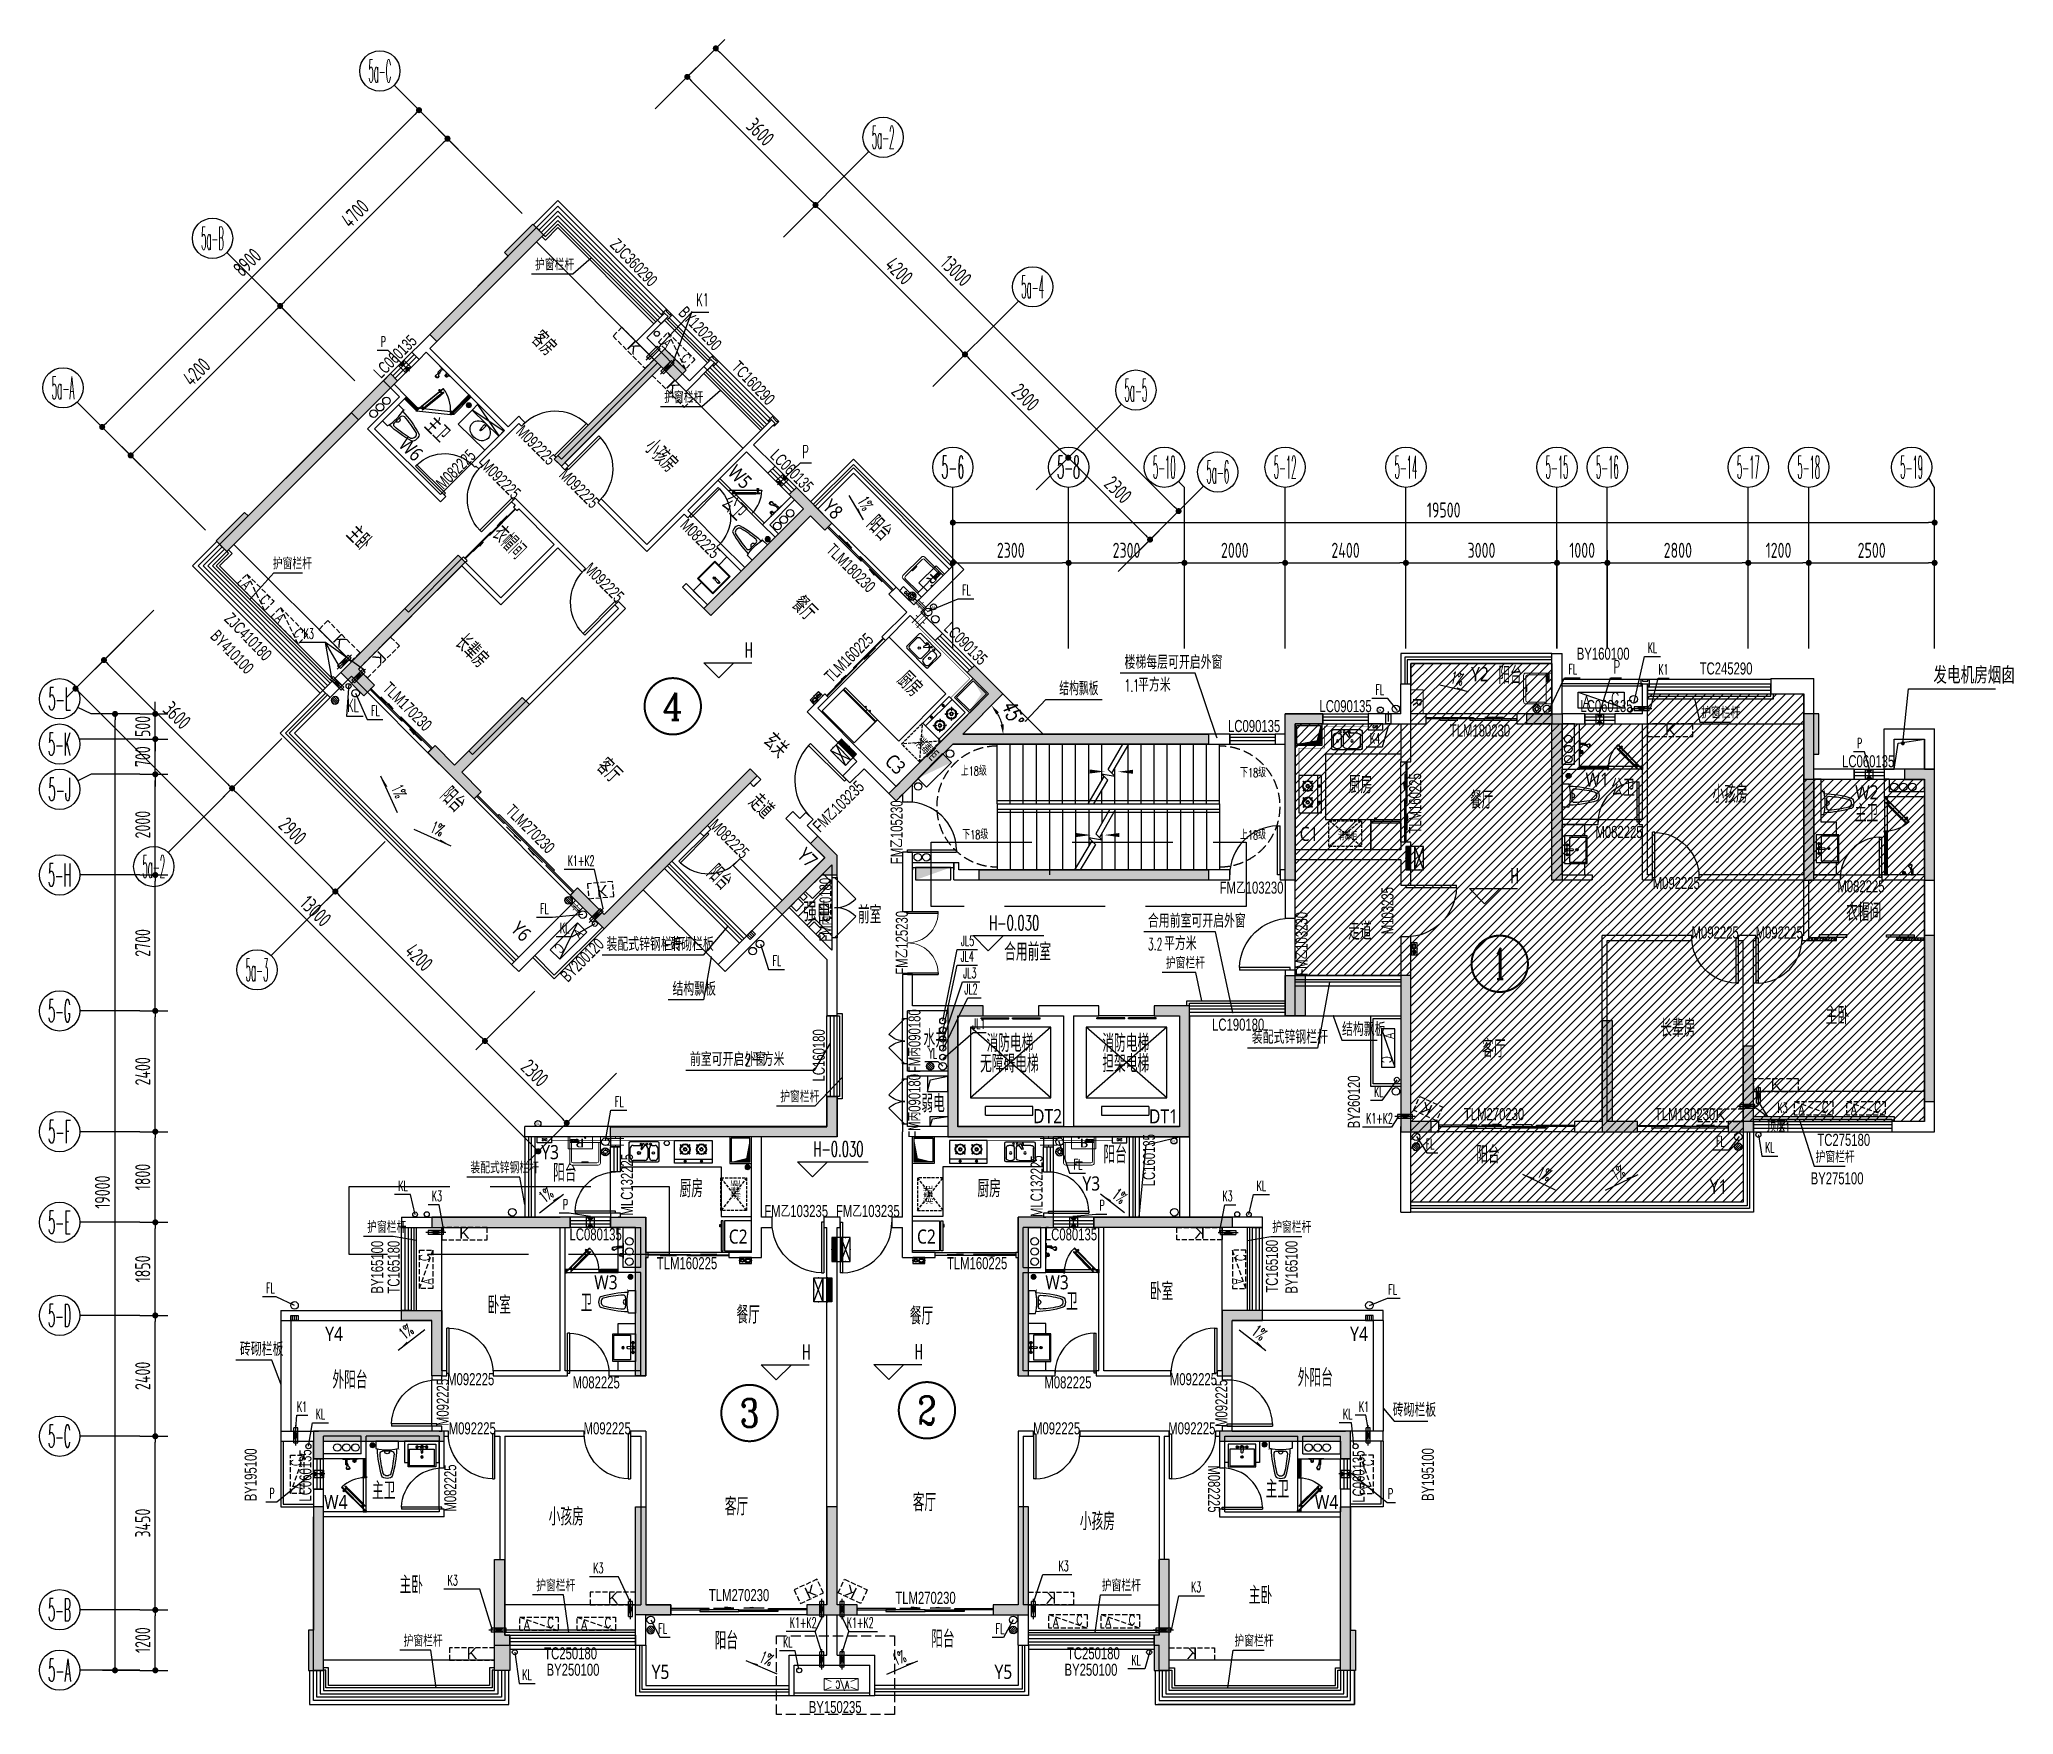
# Model space of a CAD drawing. Header units: millimetres. Extents: x -235126 to 312941, y -228449 to 114042.
# Drawn here: x -117237 to -78029, y -154915 to -121640 of the extents above; entities that cross this region are included whole.
import ezdxf
from ezdxf.enums import TextEntityAlignment as Align
from ezdxf.lldxf.tags import DXFTag
from ezdxf.xclip import XClip

# ---------------------------------------------------------------- set-up
doc = ezdxf.new("R2010")
doc.units = ezdxf.units.MM
doc.header["$LTSCALE"] = 800
doc.header["$XCLIPFRAME"] = 0
doc.set_wipeout_variables(frame=1)
for name, pattern in [('2015-04.17 青苹果D户型$0$DASH', [0.35, 0.25, -0.1]), ('BY-3落地2$0$DASH', [0.35, 0.25, -0.1]), ('CENTER2', [1.125, 0.75, -0.125, 0.125, -0.125]), ('DASH', [0.35, 0.25, -0.1]), ('DASHED2', [9.525, 6.35, -3.175])]:
    doc.linetypes.add(name, pattern=pattern)
doc.layers.get('DEFPOINTS').update_dxf_attribs({"color": 250})
for name, color, linetype in [('_GS-UT', 7, 'Continuous'), ('_WALL', 6, 'Continuous'), ('_景森-地漏', 7, 'Continuous'), ('_景森-废水立管', 4, 'Continuous'), ('_景森-污水立管', 2, 'Continuous'), ('_景森-消火栓', 12, 'Continuous'), ('_景森-消防立管', 12, 'Continuous'), ('_景森-空调冷凝立管', 116, 'Continuous'), ('_景森-给水立管', 13, 'Continuous'), ('_景森-通气立管', 112, 'Continuous'), ('_景森-雨水立管', 231, 'Continuous'), ('_水', 201, 'Continuous'), ('AXIS', 3, 'Continuous'), ('AXIS_TEXT', 7, 'Continuous'), ('BALCONY', 3, 'Continuous'), ('b景森a-标高', 131, 'Continuous'), ('c景森a-厨厕', 14, 'Continuous'), ('c景森a-尺寸细部', 145, 'Continuous'), ('c景森a-车行方向', 246, 'Continuous'), ('D-AC', 10, 'Continuous'), ('DIM_LEAD', 3, 'Continuous'), ('EQUIP-照明', 3, 'Continuous'), ('EVTR', 2, 'Continuous'), ('FF-DOOR-门扇', 2, 'Continuous'), ('FF-FURN1-活动家具', 1, 'Continuous'), ('FF-KITCHEN-厨房', 1, 'Continuous'), ('FF-UTIL-沐浴趟门', 1, 'Continuous'), ('FF-UTIL-洁具', 1, 'Continuous'), ('FF-完成面1', 3, 'Continuous'), ('FUR', 8, 'Continuous'), ('f景森a-房名', 61, 'Continuous'), ('f景森a-符号', 125, 'Continuous'), ('f景森a-辅助线', 126, 'Continuous'), ('JSD图框', 4, 'Continuous'), ('j景森a-金属挂石', 30, 'Continuous'), ('k-看线', 1, 'Continuous'), ('KT', 55, 'Continuous'), ('k景森a-看线', 1, 'Continuous'), ('k景森a-空调', 15, 'Continuous'), ('l景森a-栏杆', 54, 'Continuous'), ('l楼电梯', 53, 'Continuous'), ('m景森a-门窗', 2, 'Continuous'), ('m景森a-门窗编号', 51, 'Continuous'), ('PUB_DIM', 3, 'Continuous'), ('PUB_TEXT', 7, 'Continuous'), ('q墙', 4, 'Continuous'), ('R-燃气设备', 3, 'Continuous'), ('S-消防-附件', 1, 'Continuous'), ('STAIR', 2, 'Continuous'), ('s景森a-索引', 123, 'Continuous'), ('TEL_TEXT', 7, 'Continuous'), ('TEXT', 7, 'Continuous'), ('t景森a-砼', 6, 'Continuous'), ('VALVE_废水', 7, 'Continuous'), ('WALL', 4, 'Continuous'), ('WINDOW', 2, 'Continuous'), ('暖通意见', 90, 'Continuous'), ('水管', 1, 'Continuous'), ('电气提资', 1, 'Continuous'), ('留孔', 1, 'Continuous'), ('结构-墙柱', 7, 'Continuous')]:
    doc.layers.add(name, color=color, linetype=linetype)
for name, color, linetype, lineweight in [('A-FLOR-CKWA', 142, 'Continuous', 9), ('A-FLOR-HVAC', 146, 'Continuous', 9), ('A-FLOR-PIPE', 140, 'Continuous', 9), ('家具', 8, 'Continuous', 9)]:
    doc.layers.add(name, color=color, linetype=linetype, lineweight=lineweight)
doc.styles.add('-黑体', font='simhei.ttf', dxfattribs={"width": 0.9})
doc.styles.add('2015-04_17_青苹果D户型$0$_TCH_L', font='complex_.ttf', dxfattribs={"bigfont": 'GBCBIG'})
doc.styles.add('_ROMANC', font='romanc__.ttf', dxfattribs={"width": 0.75})
doc.styles.add('_TCH_AXIS', font='COMPLEX', dxfattribs={"width": 0.8, "bigfont": 'HZTXT'})
doc.styles.add('_TCH_DIM', font='TXT', dxfattribs={"width": 0.65, "bigfont": 'HZTXT'})
doc.styles.add('_TCH_DIM_T3', font='SIMPLEX', dxfattribs={"width": 0.705882, "bigfont": 'GBCBIG'})
doc.styles.add('_TCH_LABEL', font='COMPLEX', dxfattribs={"bigfont": 'GBCBIG'})
doc.styles.add('_TEL_DIM', font='SIMPLEX', dxfattribs={"width": 0.8, "height": 3.5, "bigfont": 'HZTXT'})
doc.styles.add('COMPLEX', font='COMPLEX')
doc.styles.add('DIM_FONT', font='simplex_.ttf', dxfattribs={"width": 0.7, "bigfont": 'GBCBIG'})
doc.styles.add('HZTXT', font='txt-y.shx', dxfattribs={"width": 0.65, "bigfont": 'hztxt.shx'})
doc.styles.get("Standard").update_dxf_attribs({"font": 'arial.ttf'})
doc.styles.add('TSSD_REIN_T3', font='TSSDENG', dxfattribs={"width": 0.7, "bigfont": 'HZTXT'})
doc.styles.add('景森-黑体', font='')
doc.styles.add('景森尺寸字体', font='景森细字型.SHX', dxfattribs={"width": 0.7, "bigfont": '景森汉字.shx'})
doc.styles.add('景森细字体', font='景森细字型.SHX', dxfattribs={"width": 0.85, "bigfont": '景森汉字.shx'})
doc.styles.add('样式_1', font='', dxfattribs={"height": 200})
doc.styles.add('黑体', font='simhei.ttf', dxfattribs={"width": 0.8})
doc.styles.get('景森-黑体').set_extended_font_data('Microsoft YaHei')
doc.styles.get('样式_1').set_extended_font_data('STXihei')
tags = doc.linetypes.add('HIDDEN2', pattern=[0.1875, 0.125, -0.0625]).pattern_tags.tags
tags[6:7] = [DXFTag(74, 4), DXFTag(75, 0), DXFTag(340, '0'), DXFTag(46, 1.0), DXFTag(50, 0.0), DXFTag(44, 0.0), DXFTag(45, 0.0)]
tags[4:5] = [DXFTag(74, 4), DXFTag(75, 0), DXFTag(340, '0'), DXFTag(46, 1.0), DXFTag(50, 0.0), DXFTag(44, 0.0), DXFTag(45, 0.0)]
doc.dimstyles.new('_TCH_ARCH&&100', dxfattribs={"dimtxt": 300, "dimasz": 120, "dimexe": 250, "dimexo": 0, "dimgap": 100, "dimtad": 1, "dimdec": 0, "dimzin": 0, "dimdsep": 46, "dimtxsty": 'TSSD_REIN_T3', "dimblk": 'DOT', "dimcen": 0.09, "dimclrt": 7, "dimazin": 2, "dimtfac": 1, "dimtdec": 0, "dimtix": 1, "dimtmove": 2, "dimatfit": 3, "dimtolj": 1, "dimtzin": 0, "dimarcsym": 0})
doc.dimstyles.new('_TCH_ARROW&&100', dxfattribs={"dimtxt": 297.5, "dimasz": 200, "dimexe": 250, "dimexo": 300, "dimgap": 126.25, "dimtad": 1, "dimdec": 0, "dimzin": 0, "dimdsep": 46, "dimtxsty": '_TCH_DIM_T3', "dimcen": 0.09, "dimclrt": 7, "dimazin": 2, "dimtfac": 1, "dimtdec": 0, "dimtix": 1, "dimtmove": 2, "dimatfit": 3, "dimfxl": 100, "dimtolj": 1, "dimtzin": 0, "dimarcsym": 0})

msp = doc.modelspace()

# ---------------------------------------------------------------- texts
at = {"layer": 'b景森a-标高', "color": 7, "style": '_TCH_DIM', "width": 0.564706}
for s, p in [('H', (-103230.2, -133918.7)), ('H', (-88019.8, -138402.4)), ('H-0.030', (-98374.5, -139336.3)), ('H-0.030', (-101865.1, -143827.7)), ('H', (-102088.5, -147862.1)), ('H', (-99853.6, -147854.2))]:
    msp.add_text(s, height=297.5, dxfattribs=at).set_placement(p)
at = {"layer": 'f景森a-房名'}
for s, height, rotation, style, width, p in [('客房', 350, 315, '景森细字体', 0.7, (-107502.3, -127627.4)), ('主卫', 350, 315, '景森细字体', 0.7, (-109621.4, -129343.4)), ('W6', 280, 315, '景森-黑体', 0.85, (-110121.6, -129711.9)), ('小孩房', 350, 315, '景森细字体', 0.7, (-105255.4, -129778.3)), ('W5', 280, 315, '景森-黑体', 0.85, (-103585.7, -130262.8)), ('公卫', 350, 315, '景森细字体', 0.7, (-103729.7, -130898)), ('Y8', 280, 315, '景森-黑体', 0.85, (-101699.9, -130945.5)), ('主卧', 350, 315, '景森细字体', 0.7, (-111174, -131499.5)), ('衣帽间', 350, 315, '景森细字体', 0.7, (-108277.2, -131498.9)), ('阳台', 350, 315, '景森细字体', 0.7, (-100838.6, -131305.2)), ('餐厅', 350, 315, '景森细字体', 0.7, (-102328.3, -132896.5)), ('长辈房', 350, 315, '景森细字体', 0.7, (-109013.2, -133659.7)), ('厨房', 350, 315, '景森细字体', 0.7, (-100234.2, -134400.4)), ('玄关', 350, 315, '景森细字体', 0.7, (-102894.9, -135612.4)), ('客厅', 350, 315, '景森细字体', 0.7, (-106205.6, -136117.8)), ('C3', 280, 314.99998, '景森-黑体', 0.85, (-100468.6, -136002)), ('阳台', 350, 315, '景森细字体', 0.7, (-109310.9, -136697.9)), ('走道', 350, 315, '景森细字体', 0.7, (-103186.3, -136821.7)), ('阳台', 350, 315, '景森细字体', 0.7, (-104015.9, -138238.6)), ('Y7', 280, 315, '景森-黑体', 0.85, (-102206.1, -137869)), ('Y6', 280, 315, '景森-黑体', 0.85, (-107893.4, -139332.7))]:
    msp.add_text(s, height=height, rotation=rotation, dxfattribs=dict(at, style=style, width=width)).set_placement(p)
for s, height, style, width, p in [('阳台', 350, '景森细字体', 0.7, (-88259.7, -134446)), ('Y2', 280, '景森-黑体', 0.85, (-88802.6, -134386.9)), ('厨房', 350, '景森细字体', 0.7, (-91231.4, -136618.4)), ('W1', 280, '景森-黑体', 0.85, (-86528.5, -136485.1)), ('公卫', 350, '景森细字体', 0.7, (-86017.2, -136679.3)), ('小孩房', 350, '景森细字体', 0.7, (-84008.7, -136805.1)), ('餐厅', 350, '景森细字体', 0.7, (-88824.5, -136921.4)), ('W2', 280, '景森-黑体', 0.85, (-81174.5, -136735.1)), ('主卫', 350, '景森细字体', 0.7, (-81180.8, -137186.3)), ('C1', 280, '景森-黑体', 0.85, (-92207.4, -137560.5)), ('强电', 337.59, '黑体', 0.6, (-102071.2, -139123.7)), ('衣帽间', 350, '景森细字体', 0.7, (-81353.3, -139152.7)), ('前室', 350, '景森细字体', 0.7, (-100981.8, -139202.6)), ('走道', 350, '景森细字体', 0.7, (-91244.1, -139525.2)), ('合用前室', 350, '景森细字体', 0.7, (-98075.6, -139940.7)), ('长辈房', 350, '景森细字体', 0.7, (-85044.6, -141455.6)), ('主卧', 350, '景森细字体', 0.7, (-81759.5, -141206.6)), ('水井', 350, '景森细字体', 0.7, (-99679.8, -141663.8)), ('消防电梯', 350, '景森细字体', 0.7, (-98427.2, -141753.2)), ('消防电梯', 350, '景森细字体', 0.7, (-96127.2, -141753.2)), ('客厅', 350, '景森细字体', 0.7, (-88586.3, -141864.1)), ('无障碍电梯', 350, '景森细字体', 0.7, (-98554.4, -142161.9)), ('担架电梯', 350, '景森细字体', 0.7, (-96127.2, -142156.8)), ('弱电', 350, '景森细字体', 0.7, (-99721.5, -142952.8)), ('DT2', 280, '景森-黑体', 0.85, (-97502, -143168.1)), ('DT1', 280, '景森-黑体', 0.85, (-95200.6, -143172.5)), ('Y3', 280, '景森-黑体', 0.85, (-107271, -143882.5)), ('阳台', 350, '景森细字体', 0.7, (-96104.8, -143965.8)), ('阳台', 350, '景森细字体', 0.7, (-88700.2, -143968.3)), ('阳台', 350, '景森细字体', 0.7, (-107036.2, -144327.4)), ('厨房', 350, '景森细字体', 0.7, (-104523.4, -144640.9)), ('厨房', 350, '景森细字体', 0.7, (-98606.9, -144640.9)), ('Y3', 280, '景森-黑体', 0.85, (-96523.1, -144505.1)), ('Y1', 280, '景森-黑体', 0.85, (-84062.2, -144565)), ('C2', 280, '景森-黑体', 0.85, (-103546, -145560.5)), ('C2', 280, '景森-黑体', 0.85, (-99807.4, -145560.5)), ('W3', 280, '景森-黑体', 0.85, (-106219.6, -146468.1)), ('W3', 280, '景森-黑体', 0.85, (-97258.9, -146468.1)), ('卧室', 350, '景森细字体', 0.7, (-108339.1, -146956.9)), ('卫', 350, '景森细字体', 0.7, (-106490, -146911.3)), ('卫', 350, '景森细字体', 0.7, (-96844.6, -146884.7)), ('卧室', 350, '景森细字体', 0.7, (-95183.7, -146684.8)), ('餐厅', 350, '景森细字体', 0.7, (-103392.7, -147149.2)), ('餐厅', 350, '景森细字体', 0.7, (-99951.3, -147170.8)), ('Y4', 280, '景森-黑体', 0.85, (-111562.5, -147492.7)), ('Y4', 280, '景森-黑体', 0.85, (-91206.3, -147492.7)), ('外阳台', 350, '景森细字体', 0.7, (-111418.8, -148443.5)), ('外阳台', 350, '景森细字体', 0.7, (-92245.7, -148400.2)), ('W4', 280, '景森-黑体', 0.85, (-111584.8, -150833.1)), ('主卫', 350, '景森细字体', 0.7, (-110631.5, -150642.9)), ('客厅', 350, '景森细字体', 0.7, (-99893, -150876.3)), ('主卫', 350, '景森细字体', 0.7, (-92882.5, -150613.3)), ('W4', 280, '景森-黑体', 0.85, (-91905.8, -150833.1)), ('小孩房', 350, '景森细字体', 0.7, (-107124.1, -151158.9)), ('客厅', 350, '景森细字体', 0.7, (-103627.2, -150958.2)), ('小孩房', 350, '景森细字体', 0.7, (-96574.6, -151252.3)), ('主卧', 350, '景森细字体', 0.7, (-110085.6, -152515.3)), ('主卧', 350, '景森细字体', 0.7, (-93218.5, -152722.3)), ('阳台', 350, '景森细字体', 0.7, (-103826.8, -153621.5)), ('阳台', 350, '景森细字体', 0.7, (-99526.9, -153590.3)), ('Y5', 280, '景森-黑体', 0.85, (-105078.7, -154207.3)), ('Y5', 280, '景森-黑体', 0.85, (-98269.1, -154207.3))]:
    msp.add_text(s, height=height, dxfattribs=dict(at, style=style, width=width)).set_placement(p)
at = {"layer": 'PUB_TEXT', "style": '_TCH_DIM'}
for s, height, width, p in [('护窗栏杆', 231.49, 0.8, (-107394.4, -126227.2)), ('K1', 255, 0.564706, (-104191.9, -126938.7)), ('P', 204, 0.564706, (-110459.9, -127745.2)), ('护窗栏杆', 231.49, 0.8, (-104830.8, -128864.3)), ('P', 255, 0.564706, (-102085.8, -129957.9)), ('护窗栏杆', 231.49, 0.8, (-112602.5, -132164.7)), ('FL', 204, 0.564706, (-98912.9, -132677.9)), ('K3', 204, 0.564706, (-111992.1, -133547.9)), ('KL', 204, 0.564706, (-85294.5, -133824.5)), ('楼梯每层可开启外窗', 270.07, 0.8, (-95685.6, -134145.6)), ('FL', 204, 0.564706, (-86870.2, -134250.7)), ('P', 255, 0.564706, (-85974.7, -134232.7)), ('K1', 204, 0.564706, (-85082.7, -134255.8)), ('发电机房烟囱', 337.59, 0.8, (-79620.5, -134436.9)), ('1.1', 238, 0.564706, (-95685.6, -134593.6)), ('平方米', 270.07, 0.8, (-95416.8, -134593.6)), ('FL', 204, 0.564706, (-90703.5, -134658.4)), ('KL', 255, 0.564706, (-111126.2, -134995.2)), ('FL', 204, 0.564706, (-110652.4, -135075)), ('护窗栏杆', 231.49, 0.8, (-84233.6, -135127.9)), ('P', 204, 0.564706, (-81137.3, -135720.8)), ('K1+K2', 204, 0.564706, (-106746, -138056.2)), ('FL', 204, 0.564706, (-107294.6, -139007)), ('KL', 204, 0.564706, (-106901.4, -139393.4)), ('合用前室可开启外窗', 270.07, 0.8, (-95221.3, -139283.2)), ('装配式锌钢栏杆', 270.07, 0.8, (-105975.8, -139746.8)), ('+', 238, 0.564706, (-104874.9, -139746.8)), ('砖砌栏板', 270.07, 0.8, (-104708.5, -139746.8)), ('JL5', 204, 0.564706, (-98934.9, -139647.1)), ('3.2', 238, 0.564706, (-95221.3, -139731.2)), ('平方米', 270.07, 0.8, (-94901.3, -139731.2)), ('FL', 204, 0.564706, (-102677.1, -140039.9)), ('JL4', 204, 0.564706, (-98940.3, -139957)), ('护窗栏杆', 231.49, 0.8, (-94864.9, -140099.1)), ('结构飘板', 270.07, 0.8, (-104665, -140635.1)), ('JL3', 204, 0.564706, (-98889.3, -140284.7)), ('JL2', 204, 0.564706, (-98866.2, -140606.2)), ('JL1', 204, 0.564706, (-98711.7, -141292.2)), ('结构飘板', 270.07, 0.8, (-91366.6, -141437.2)), ('装配式锌钢栏杆', 270.07, 0.8, (-93158.4, -141590.5)), ('前室可开启外窗', 270.07, 0.8, (-104318.2, -142033.8)), ('2', 238, 0.564706, (-103217.3, -142033.8)), ('平方米', 270.07, 0.8, (-103089.3, -142033.8)), ('YL', 204, 0.564706, (-99580.4, -141880.1)), ('FL', 204, 0.564706, (-105807.4, -142840.2)), ('护窗栏杆', 231.49, 0.8, (-102523.8, -142754.6)), ('KL', 204, 0.564706, (-90729.1, -142644.5)), ('K1+K2', 204, 0.564706, (-90887.9, -143175)), ('顶层', 231.49, 0.8, (-82936.7, -143348.6)), ('K3', 204, 0.564706, (-82716.4, -142964.6)), ('FL', 204, 0.564706, (-89702.8, -143685.7)), ('FL', 204, 0.564706, (-83935.1, -143628.4)), ('K1', 204, 0.564706, (-82667.1, -143348.6)), ('FL', 204, 0.564706, (-96697.5, -144085.8)), ('KL', 204, 0.564706, (-82962.9, -143751.1)), ('护窗栏杆', 231.49, 0.8, (-81959.8, -143952.7)), ('装配式锌钢栏杆', 231.49, 0.8, (-108678.7, -144167)), ('KL', 204, 0.564706, (-110111.1, -144514.4)), ('K3', 204, 0.564706, (-109444.1, -144718.8)), ('K3', 204, 0.564706, (-93740.8, -144718.8)), ('KL', 204, 0.564706, (-93062.9, -144514.4)), ('P', 204, 0.564706, (-106843.6, -144884.6)), ('P', 204, 0.564706, (-96183.1, -144901.1)), ('护窗栏杆', 231.49, 0.8, (-110730, -145347.9)), ('护窗栏杆', 231.49, 0.8, (-92752.1, -145347.9)), ('FL', 204, 0.564706, (-112737.3, -146542.1)), ('FL', 204, 0.564706, (-90447.8, -146574.1)), ('砖砌栏板', 270.07, 0.8, (-113256.4, -147790.9)), ('K1', 204, 0.564706, (-112123.6, -148898.6)), ('KL', 204, 0.564706, (-111749.8, -149045.7)), ('KL', 204, 0.564706, (-91348.2, -149045.7)), ('K1', 204, 0.564706, (-91031.1, -148898.6)), ('砖砌栏板', 270.07, 0.8, (-90360.5, -149000.4)), ('P', 204, 0.564706, (-112670.9, -150623.6)), ('P', 204, 0.564706, (-90454.4, -150630.3)), ('K3', 204, 0.564706, (-106238, -152108.4)), ('K3', 204, 0.564706, (-96996.8, -152064)), ('K3', 204, 0.564706, (-109131.3, -152349.8)), ('护窗栏杆', 231.49, 0.8, (-107371.5, -152466)), ('护窗栏杆', 231.49, 0.8, (-96138.2, -152466)), ('K3', 204, 0.564706, (-94364.4, -152481.7)), ('FL', 204, 0.564706, (-104947.9, -153307.8)), ('K1+K2', 204, 0.564706, (-102335.1, -153191)), ('K1+K2', 204, 0.564706, (-101202, -153191)), ('FL', 204, 0.564706, (-98245.4, -153310.3)), ('护窗栏杆', 231.49, 0.8, (-110006.1, -153566)), ('KL', 204, 0.564706, (-102468.9, -153578.6)), ('护窗栏杆', 231.49, 0.8, (-93503.6, -153566)), ('KL', 204, 0.564706, (-107648, -154223.4)), ('KL', 204, 0.564706, (-95548.6, -153936.9))]:
    msp.add_text(s, height=height, dxfattribs=dict(at, width=width)).set_placement(p)
at = {"layer": 'PUB_TEXT', "style": '_TCH_DIM', "width": 0.564706}
for rotation, p in [(300.87465, (-101003.5, -130803.6)), (347.06124, (-89228, -134421.7)), (294.2636, (-110257.9, -136504.7)), (335.73637, (-109498.6, -137372.9)), (334.23477, (-87509.5, -144218.5)), (25.76523, (-85944.6, -144313.1)), (37.78891, (-107206.5, -144762.6)), (322.21109, (-95958.4, -144629.3)), (37.80153, (-109984.3, -147477.1)), (322.19847, (-93180.6, -147343.8)), (336.55574, (-102960.5, -153861.5)), (23.44426, (-100232.1, -153948.1))]:
    msp.add_text('1%', height=238, rotation=rotation, dxfattribs=at).set_placement(p)
at = {"layer": 'PUB_TEXT', "style": '_TCH_LABEL'}
msp.add_text('结构飘板', height=270.07, dxfattribs=at).set_placement((-96981.4, -134666.4))
for s, height, p, p2 in [('4', 534.5, (-104862.5, -135153.5), (-104455.3, -135153.5)), ('1', 617.7, (-88365.9, -140309.8), (-88101.2, -140309.8)), ('2', 559.1, (-99796.7, -149150.5), (-99424, -149150.5)), ('3', 559.1, (-103321.4, -149205.5), (-102948.6, -149205.5))]:
    msp.add_text(s, height=height, dxfattribs=at).set_placement(p, p2, align=Align.FIT)
at = {"layer": 'TEXT'}
for s, height, rotation, style, width, p in [('消毒柜', 200, 315, '黑体', 0.6, (-99859.5, -135614.8)), ('上18级', 180, 0.32554, 'HZTXT', 0.65, (-98937.2, -136264.4)), ('下18级', 180, 0.32554, 'HZTXT', 0.65, (-93390.5, -136297.5)), ('下18级', 180, 0.32554, 'HZTXT', 0.65, (-98908.7, -137528.3)), ('上18级', 180, 0.32554, 'HZTXT', 0.65, (-93391.6, -137533.5)), ('消毒柜', 150.21, 90, '黑体', 0.6, (-103329.4, -144675.7)), ('消毒柜', 150.21, 90, '黑体', 0.6, (-99509.1, -144779.6))]:
    msp.add_text(s, height=height, rotation=rotation, dxfattribs=dict(at, style=style, width=width)).set_placement(p)
at = {"layer": 'TEXT', "style": '黑体', "width": 0.6}
msp.add_text('消毒柜', height=150.21, dxfattribs=at).set_placement((-91445.6, -137530.8))

# ---------------------------------------------------------------- blocks, each defined once
blk = doc.blocks.new('景森门窗编号01')
at = {"layer": 'm景森a-门窗编号', "style": '景森尺寸字体', "width": 0.7}
blk.add_attdef('门窗编号', text='', height=2.4, dxfattribs=at).set_placement((0, 0), align=Align.MIDDLE)
blk = doc.blocks.new('dilou-xyj')
at = {"color": 7}
for p, q in [((-148, 25), (-25, 148)), ((-140, -54), (-62, 25)), ((-25, 62), (54, 140)), ((47, 47), (106, 106)), ((62, -25), (140, 54)), ((-106, -106), (-47, -47)), ((-54, -140), (25, -62)), ((25, -148), (148, -25))]:
    blk.add_line(p, q, dxfattribs=at)
at = {"color": 7, "linetype": 'Continuous'}
for radius in [150, 66.7]:
    blk.add_circle((0, 0), radius, dxfattribs=at)
blk = doc.blocks.new('dilou')
at = {"color": 7, "linetype": 'Continuous'}
for p, q in [((-148, 25), (-25, 148)), ((-140, -54), (54, 140)), ((-106, -106), (106, 106)), ((-54, -140), (140, 54)), ((25, -148), (148, -25))]:
    blk.add_line(p, q, dxfattribs=at)
blk.add_circle((0, 0), 150, dxfattribs=at)
blk = doc.blocks.new('chengxiangdilou')
at = {"color": 7}
for p, q in [((-79.5, 0), (-79.5, 200)), ((0, 0), (0, 200)), ((79.5, 0), (79.5, 200))]:
    blk.add_line(p, q, dxfattribs=at)
blk.add_lwpolyline([(-150, 0), (150, 0), (150, 200), (-150, 200)], close=True, dxfattribs=at)
blk = doc.blocks.new('TG')
at = {"linetype": 'CENTER2', "ltscale": 0.15}
blk.add_line((-187, 0), (187, 0), dxfattribs=at)
at = {"const_width": 18}
for points in [[(-142, 50), (139, 50), (-1, 50), (-1, 112)], [(-142, -50), (139, -50), (-1, -50), (-1, -112)]]:
    blk.add_lwpolyline(points, dxfattribs=at)
blk = doc.blocks.new('A$C6474651F')
at = {"layer": '留孔'}
blk.add_line((40, 0), (40, 400), dxfattribs=at)
at = {"layer": '留孔', "linetype": 'HIDDEN2', "ltscale": 0.5}
for p, q in [((0, 50), (0, 350)), ((0, 350), (80, 350)), ((80, 50), (0, 50)), ((80, 50), (80, 350))]:
    blk.add_line(p, q, dxfattribs=at)
blk.add_solid([(80, 50), (80, 350), (0, 350), (0, 50)], dxfattribs=at)
blk = doc.blocks.new('A$C460E5D04')
at = {"layer": '留孔'}
blk.add_line((-84, -649), (-367, -932), dxfattribs=at)
at = {"layer": '留孔', "linetype": 'HIDDEN2', "ltscale": 0.5}
for p, q in [((-147, -657), (-360, -869)), ((-91, -713), (-303, -925)), ((-147, -657), (-91, -713)), ((-303, -925), (-360, -869))]:
    blk.add_line(p, q, dxfattribs=at)
blk.add_solid([(-147, -657), (-360, -869), (-303, -925), (-91, -713)], dxfattribs=at)
at = {"layer": 'TEXT', "rotation": 135.0000021585062}
blk.add_blockref('A$C6474651F', (-56, -678), dxfattribs=at)
blk = doc.blocks.new('卫生间排气孔')
at = {"layer": '留孔', "ltscale": 0.1}
blk.add_line((130, 0), (-130, 0), dxfattribs=at)
blk.add_lwpolyline([(100, -75), (-100, -75), (-100, 75), (100, 75)], close=True, dxfattribs=at)
blk.add_solid([(100, -75), (100, 75), (-100, 75), (-100, -75)], dxfattribs=at)
blk = doc.blocks.new('A$C306334A5')
at = {"layer": 'A-FLOR-CKWA', "color": 40, "linetype": 'Continuous'}
blk.add_lwpolyline([(0, -200), (0, 200), (-200, 200), (-200, -200)], close=True, dxfattribs=at)
at = {"layer": 'A-FLOR-CKWA', "color": 40, "linetype": 'Continuous', "style": '-黑体', "width": 1.5}
blk.add_text('R', height=144, rotation=90, dxfattribs=at).set_placement((-34, -67, 0))
blk = doc.blocks.new('$equip$00001887')
at = {"color": 0, "linetype": 'Continuous'}
for p, q in [((-0.75, 0.5), (0.75, 0.5)), ((-0.75, -0.5), (-0.75, 0.5)), ((-0.63, 0.02), (-0.53, 0.02)), ((-0.59, -0.21), (-0.51, 0.09)), ((-0.51, 0.09), (-0.51, 0.09)), ((-0.51, 0.09), (-0.22, 0.09)), ((-0.22, 0.09), (-0.14, -0.21)), ((-0.19, 0.02), (-0.09, 0.02)), ((0.03, 0.26), (0.03, -0.26)), ((0.03, 0.26), (0.61, 0.26)), ((0.08, 0.17), (0.16, 0.18)), ((0.08, 0.17), (0.08, -0.16)), ((0.16, 0.18), (0.22, 0.2)), ((0.22, 0.2), (0.27, 0.21)), ((0.27, 0.21), (0.32, 0.21)), ((0.32, 0.21), (0.36, 0.21)), ((0.36, 0.21), (0.42, 0.2)), ((0.42, 0.2), (0.48, 0.18)), ((0.48, 0.18), (0.56, 0.17)), ((0.56, -0.16), (0.56, 0.17)), ((0.61, -0.26), (0.61, 0.26)), ((0.75, 0.5), (0.75, -0.5)), ((0.75, -0.5), (-0.75, -0.5)), ((-0.14, -0.21), (-0.59, -0.21)), ((0.03, -0.26), (0.61, -0.26)), ((0.16, -0.18), (0.08, -0.16)), ((0.22, -0.19), (0.16, -0.18)), ((0.27, -0.2), (0.22, -0.19)), ((0.32, -0.2), (0.27, -0.2)), ((0.36, -0.2), (0.32, -0.2)), ((0.42, -0.19), (0.36, -0.2)), ((0.48, -0.18), (0.42, -0.19)), ((0.56, -0.16), (0.48, -0.18))]:
    blk.add_line(p, q, dxfattribs=at)
blk.add_arc((-0.36, -0.02), 0.27, 6.9897, 173.0103, dxfattribs=at)
for p in [(-0.75, 0), (0, 0.5), (0.75, 0), (0, -0.5)]:
    blk.add_point(p)
at = {"layer": 'TEL_TEXT', "style": '_TEL_DIM', "flags": 1}
blk.add_attdef('A', text='', height=0.00002, dxfattribs=at).set_placement((0, 0), align=Align.MIDDLE_CENTER)
blk = doc.blocks.new('$equip_U$00000120(黎汉威)')
at = {"color": 0, "linetype": 'Continuous'}
for p, q in [((-0.47, 0.63), (0.47, 0.63)), ((-0.47, 0), (-0.47, 0.63)), ((0.47, 0), (-0.47, 0)), ((-0.4, 0.32), (-0.34, 0.32)), ((-0.37, 0.18), (-0.32, 0.37)), ((-0.09, 0.18), (-0.37, 0.18)), ((-0.32, 0.37), (-0.32, 0.37)), ((-0.32, 0.37), (-0.14, 0.37)), ((-0.14, 0.37), (-0.09, 0.18)), ((-0.12, 0.32), (-0.06, 0.32)), ((0.02, 0.48), (0.02, 0.15)), ((0.02, 0.48), (0.38, 0.48)), ((0.02, 0.15), (0.38, 0.15)), ((0.05, 0.42), (0.1, 0.43)), ((0.05, 0.42), (0.05, 0.21)), ((0.1, 0.2), (0.05, 0.21)), ((0.1, 0.43), (0.14, 0.44)), ((0.14, 0.19), (0.1, 0.2)), ((0.14, 0.44), (0.17, 0.45)), ((0.17, 0.19), (0.14, 0.19)), ((0.17, 0.45), (0.2, 0.45)), ((0.2, 0.19), (0.17, 0.19)), ((0.2, 0.45), (0.23, 0.45)), ((0.23, 0.19), (0.2, 0.19)), ((0.23, 0.45), (0.26, 0.44)), ((0.26, 0.19), (0.23, 0.19)), ((0.26, 0.44), (0.3, 0.43)), ((0.3, 0.2), (0.26, 0.19)), ((0.3, 0.43), (0.35, 0.42)), ((0.35, 0.21), (0.3, 0.2)), ((0.35, 0.21), (0.35, 0.42)), ((0.38, 0.15), (0.38, 0.48)), ((0.47, 0.63), (0.47, 0))]:
    blk.add_line(p, q, dxfattribs=at)
blk.add_arc((-0.23, 0.3), 0.17, 6.9897, 173.0103, dxfattribs=at)
for p in [(-0.47, 0.32), (0, 0.63), (0, 0), (0.47, 0.32)]:
    blk.add_point(p)
at = {"xscale": 0.6300000000264845, "yscale": 0.6300000000264845, "zscale": 0.6300000000264845}
blk.add_blockref('$equip$00001887', (0, 0.32), dxfattribs=at)
at = {"color": 7, "style": '_TEL_DIM', "flags": 1}
blk.add_attdef('A', text='', height=0.0000377, dxfattribs=at).set_placement((0, 0), align=Align.MIDDLE_CENTER)
at = {"layer": 'TEL_TEXT', "style": '_TEL_DIM', "flags": 1}
blk.add_attdef('A', text='', height=0.0000126, dxfattribs=at).set_placement((0, 0.32), align=Align.MIDDLE_CENTER)
blk = doc.blocks.new('*X166')
at = {"color": 0}
for p, q in [((-250, 33), (-183, 100)), ((-250, 68), (-218, 100)), ((-247, 0), (-147, 100)), ((-212, 0), (-112, 100)), ((-177, 0), (-77, 100)), ((-141, 0), (-41, 100)), ((-106, 0), (-6, 100)), ((-71, 0), (29, 100)), ((-35, 0), (65, 100)), ((0, 0), (100, 100)), ((35, 0), (135, 100)), ((71, 0), (171, 100)), ((106, 0), (206, 100)), ((141, 0), (241, 100)), ((177, 0), (250, 73)), ((212, 0), (250, 38)), ((247, 0), (250, 3))]:
    blk.add_line(p, q, dxfattribs=at)
blk = doc.blocks.new('2015-04_17_青苹果D户型$0$$EQUIP')
for p, q in [((0.75, 0.6), (-0.75, 0.6)), ((-0.75, 0.6), (-0.75, 0)), ((-0.75, 0.3), (0.75, 0.3)), ((-0.75, 0), (0.75, 0)), ((0.75, 0), (0.75, 0.6))]:
    blk.add_line(p, q)
at = {"color": 0}
for p, q in [((-0.75, 0.1), (-0.55, 0.3)), ((-0.75, 0.2), (-0.65, 0.3)), ((-0.74, 0), (-0.44, 0.3)), ((-0.64, 0), (-0.34, 0.3)), ((-0.53, 0), (-0.23, 0.3)), ((-0.42, 0), (-0.12, 0.3)), ((-0.32, 0), (-0.02, 0.3)), ((-0.21, 0), (0.09, 0.3)), ((-0.11, 0), (0.19, 0.3)), ((0, 0), (0.3, 0.3)), ((0.11, 0), (0.41, 0.3)), ((0.21, 0), (0.51, 0.3)), ((0.32, 0), (0.62, 0.3)), ((0.42, 0), (0.72, 0.3)), ((0.53, 0), (0.75, 0.22)), ((0.64, 0), (0.75, 0.11)), ((0.74, 0), (0.75, 0.01))]:
    blk.add_line(p, q, dxfattribs=at)
at = {"const_width": 0.3}
blk.add_lwpolyline([(-0.75, 0.15), (0.75, 0.15)], dxfattribs=at)
for p in [(-0.75, 0.3), (0, 0.6), (0, 0), (0.75, 0.3)]:
    blk.add_point(p)
at = {"xscale": 0.00300000000061118, "yscale": 0.00300000000061118, "zscale": 0.00300000000061118}
blk.add_blockref('*X166', (0, 0), dxfattribs=at)
at = {"style": '2015-04_17_青苹果D户型$0$_TCH_L', "flags": 9}
blk.add_attdef('A', (0, 0), '', height=0.00002, dxfattribs=at)
blk = doc.blocks.new('2015-04_17_青苹果D户型$0$$EQUI0')
for p, q in [((-0.75, 0), (0.75, 0.6)), ((-0.75, 0.6), (0.75, 0)), ((0.75, 0.6), (-0.75, 0.6)), ((-0.75, 0.6), (-0.75, 0)), ((-0.75, 0), (0.75, 0)), ((0.75, 0), (0.75, 0.6))]:
    blk.add_line(p, q)
for p in [(-0.75, 0.3), (0, 0.6), (0, 0), (0.75, 0.3)]:
    blk.add_point(p)
at = {"style": '2015-04_17_青苹果D户型$0$_TCH_L', "flags": 9}
blk.add_attdef('A', (0, 0), '', height=0.00002, dxfattribs=at)
blk = doc.blocks.new('A$C5F59444B')
at = {"layer": 'FF-DOOR-门扇'}
for p, q in [((0, 8), (460, 468)), ((468, 460), (8, 0)), ((415, 343), (470, 397)), ((460, 468), (468, 460)), ((474, 397), (480, 391)), ((8, 0), (0, 8)), ((139, 67), (85, 13)), ((85, 8), (91, 2)), ((95, 2), (150, 57)), ((116, 44), (106, 34)), ((139, 74), (408, 343)), ((150, 57), (139, 67)), ((426, 325), (157, 57)), ((415, 343), (426, 332)), ((480, 387), (426, 332))]:
    blk.add_line(p, q, dxfattribs=at)
at = {"layer": 'FF-DOOR-门扇', "linetype": 'ByBlock'}
for p, q in [((373, 424), (391, 442)), ((377, 420), (373, 424)), ((389, 397), (385, 401)), ((417, 426), (389, 397)), ((391, 442), (394, 438)), ((426, 417), (397, 389)), ((401, 385), (429, 414)), ((420, 405), (410, 394)), ((410, 394), (438, 366)), ((414, 429), (417, 426)), ((449, 377), (420, 405)), ((429, 414), (426, 417)), ((65, 57), (93, 85)), ((69, 53), (65, 57)), ((97, 81), (69, 53)), ((77, 62), (88, 72)), ((106, 34), (77, 62)), ((88, 72), (116, 44)), ((93, 85), (97, 81)), ((397, 389), (401, 385)), ((438, 366), (449, 377))]:
    blk.add_line(p, q, dxfattribs=at)
at = {"layer": 'FF-DOOR-门扇', "color": 250, "linetype": 'ByBlock'}
for p, q in [((394, 438), (377, 420)), ((385, 401), (414, 429))]:
    blk.add_line(p, q, dxfattribs=at)
at = {"layer": 'FF-DOOR-门扇', "color": 253, "ltscale": 0.3}
for p, q in [((417, 341), (474, 397)), ((141, 65), (85, 8)), ((148, 59), (91, 2)), ((138, 69), (413, 344)), ((145, 62), (420, 338)), ((152, 55), (427, 330)), ((424, 334), (480, 391))]:
    blk.add_line(p, q, dxfattribs=at)
at = {"layer": 'FF-DOOR-门扇', "color": 253, "linetype": 'HIDDEN2'}
blk.add_arc((-1, 8), 651, 0, 43.9041, dxfattribs=at)
at = {"layer": 'FF-DOOR-门扇', "linetype": 'ByBlock', "extrusion": (0, 0, -1)}
for centre, major_axis, start_param, end_param in [((378, 409), (-7.94, 7.94), 0.673001, 3.186133), ((405, 437), (7.94, 7.94), 1.526256, 4.039388)]:
    blk.add_ellipse(centre, major_axis=major_axis, ratio=1, start_param=start_param, end_param=end_param, dxfattribs=at)
at = {"layer": 'FF-DOOR-门扇', "extrusion": (0, 0, -1)}
for centre, major_axis, start_param, end_param in [((472, 395), (-2.12, 2.12), 6.283185, 7.853982), ((87, 11), (2.12, 2.12), 3.141593, 4.712389), ((93, 4), (-2.12, 2.12), 3.141593, 4.712389), ((143, 71), (-3.54, 3.54), 4.712389, 6.283185), ((153, 60), (3.54, 3.54), 1.570796, 3.141593), ((412, 339), (-3.54, 3.54), 6.283185, 7.853982), ((422, 329), (-3.54, 3.54), 1.570796, 3.141593), ((478, 389), (-2.12, 2.12), 1.570796, 3.141593)]:
    blk.add_ellipse(centre, major_axis=major_axis, ratio=1, start_param=start_param, end_param=end_param, dxfattribs=at)
blk = doc.blocks.new('BATH')
at = {"linetype": 'DASH', "ltscale": 0.05}
for p, q in [((285, 0), (0, 0)), ((6, 0), (32, -12)), ((130, 0), (104, -12)), ((144, 0), (145, -1)), ((191, 0), (239, 0)), ((191, -3), (191, 0)), ((239, -3), (239, 0)), ((285, 0), (285, -1)), ((32, -12), (44, -12)), ((44, -12), (44, -51)), ((58, -57), (51, -57)), ((54, -40), (54, -36)), ((78, -57), (85, -57)), ((82, -40), (82, -36)), ((92, -51), (92, -12)), ((92, -12), (104, -12)), ((191, -3), (148, -3)), ((153, -169), (157, -157)), ((190, -98), (192, -92)), ((236, -6), (194, -6)), ((194, -89), (203, -55)), ((203, -102), (203, -6)), ((220, -109), (209, -109)), ((210, -184), (213, -172)), ((227, -102), (227, -6)), ((282, -3), (239, -3))]:
    blk.add_line(p, q, dxfattribs=at)
at = {"color": 251, "linetype": 'DASH', "ltscale": 0.05}
for p, q in [((92, 0), (44, 0)), ((44, 0), (44, -12)), ((92, 0), (45, 0)), ((276, 0), (152, 0)), ((45, -15), (45, -14)), ((45, -15), (54, -37)), ((91, -15), (82, -37)), ((91, -15), (91, -14)), ((92, 0), (92, -12)), ((276, 0), (152, 0))]:
    blk.add_line(p, q, dxfattribs=at)
for centre, radius, start, end in [((51, -12), 6.87, 177.3999, 200.8225), ((-52, -45), 106, 5.8023, 22.587), ((60, -33), 6.35, 185.8023, 232.3307), ((60, -35), 6.35, 202.297, 245.8614), ((67, -24), 18.4, 232.3307, 273.3098), ((67, -18), 24.4, 245.8614, 271.8731), ((69, -24), 18.4, 266.6902, 307.6693), ((69, -18), 24.4, 268.1269, 294.1386), ((68, -22), 20.3, 270.4469, 271.3425), ((68, -22), 20.3, 268.6575, 269.5531), ((68, -17), 25.7, 269.8617, 270.3874), ((68, -17), 25.7, 269.6126, 270.1383), ((76, -35), 6.35, 294.1386, 337.703), ((76, -33), 6.35, 307.6693, 354.1977), ((188, -45), 106, 157.413, 174.1977), ((85, -12), 6.87, 339.1775, 2.6001), ((173, -161), 16.7, 165, 193.9175), ((179, -160), 23.6, 193.9175, 218.1373), ((185, -156), 30.2, 218.1373, 237.7463), ((189, -148), 39, 237.7463, 255), ((189, -148), 39, 255, 272.2537), ((194, -99), 4.07, 129.1668, 165), ((198, -98), 8.69, 200.8332, 201.232), ((197, -103), 8.69, 104.8395, 129.1668), ((190, -157), 30.2, 272.2537, 291.8627), ((198, -108), 13.7, 67.5964, 104.8395), ((200, -102), 13.7, 74.7863, 104.8395), ((192, -163), 23.6, 291.8627, 316.0825), ((197, -168), 16.7, 316.0825, 345), ((190, -169), 23.6, 13.9175, 23.823)]:
    blk.add_arc(centre, radius, start, end, dxfattribs=at)
at = {"linetype": 'DASH', "ltscale": 0.05}
for centre, radius, start, end in [((51, -51), 6.35, 180, 270), ((94, -39), 40.8, 181.1308, 213.588), ((65, -57), 6.46, 220.3488, 243.3825), ((67, -53), 11.1, 243.3825, 258.273), ((68, -46), 17.9, 258.273, 270), ((68, -46), 17.9, 270, 281.727), ((69, -53), 11.1, 281.727, 296.6175), ((71, -57), 6.46, 296.6175, 319.6512), ((42, -39), 40.8, 326.412, 358.8692), ((85, -51), 6.35, 270, 0), ((148, 1), 3.17, 210, 270), ((169, -173), 16.7, 165, 193.9175), ((176, -171), 23.6, 193.9175, 218.1373), ((173, -161), 16.7, 136.0825, 165), ((181, -167), 30.2, 218.1373, 237.7463), ((92, -75), 102, 312.0209, 347.9006), ((178, -166), 23.6, 127.4702, 136.0825), ((186, -160), 39, 237.7463, 255), ((185, -150), 47.8, 259.1443, 285.3632), ((194, -99), 4.07, 165, 200.8332), ((194, -3), 3.17, 180.0782, 270.0782), ((195, -93), 4.07, 129.1668, 165), ((198, -97), 8.69, 104.8395, 129.1668), ((189, -175), 23.6, 291.8627, 316.0825), ((210, -102), 6.35, 178.2992, 268.2992), ((194, -180), 16.7, 316.0825, 345), ((297, -133), 89.5, 164.4995, 200.256), ((197, -168), 16.7, 345, 13.9175), ((220, -102), 6.35, 270.0782, 0.0782), ((236, -3), 3.17, 270.0782, 0.0782), ((282, 1), 3.17, 270, 330)]:
    blk.add_arc(centre, radius, start, end, dxfattribs=at)
blk = doc.blocks.new('A$C424F4CC1')
at = {"layer": 'FF-UTIL-洁具', "color": 8}
blk.add_line((198, 165), (198, 342), dxfattribs=at)
at = {"layer": 'FF-UTIL-洁具'}
blk.add_lwpolyline([(144, 470, -0.12061), (144, 36, -0.357023), (134, 28), (0, 28), (0, 478), (134, 478, -0.357023)], format="xyb", close=True, dxfattribs=at)
blk.add_lwpolyline([(150, 63, 0.06605), (691, 152, 0.269328), (725, 188, 0.182773), (725, 319, 0.269328), (691, 355, 0.06605), (150, 443, 0.062712)], format="xyb", dxfattribs=at)
for points, const_width in [([(158, 51), (158, 101)], 20), ([(158, 56), (158, 0)], 10)]:
    blk.add_lwpolyline(points, dxfattribs=dict(at, const_width=const_width))
at = {"layer": 'FF-UTIL-洁具', "color": 8}
for centre, radius, start, end in [((248, 342), 50, 89.3909, 180), ((198, 253), 50, 270, 90), ((248, 165), 50, 180, 270.6091), ((117, -1718), 2114, 75.8073, 86.4495), ((117, 2225), 2114, 273.5505, 284.1927), ((630, 302), 30, 57.791, 79.2312), ((630, 205), 30, 280.7688, 302.209), ((600, 253), 86.9, 302.209, 57.791)]:
    blk.add_arc(centre, radius, start, end, dxfattribs=at)
blk = doc.blocks.new('A$C3DC908CA')
at = {"color": 253, "linetype": 'DASHED2'}
blk.add_line((15, 83), (142, 83), dxfattribs=at)
blk.add_lwpolyline([(79, 104, -0.333626), (96, 90), (90, 10, -0.368164), (79, 0, -0.368164), (67, 10), (61, 90, -0.333626)], format="xyb", close=True)
for centre in [(15, 83), (142, 83)]:
    blk.add_circle(centre, 15)
at = {"color": 253}
for centre, radius in [((15, 83), 13), ((4, 83), 1.45), ((4, 87), 1.45), ((4, 80), 1.45), ((6, 90), 1.45), ((6, 77), 1.45), ((15, 83), 9.71), ((8, 93), 1.45), ((8, 74), 1.45), ((12, 94), 1.45), ((11, 72), 1.45), ((15, 95), 1.45), ((15, 72), 1.45), ((19, 94), 1.45), ((18, 72), 1.45), ((22, 92), 1.45), ((22, 74), 1.45), ((24, 90), 1.45), ((24, 76), 1.45), ((26, 87), 1.45), ((26, 80), 1.45), ((26, 83), 1.45), ((79, 83), 6.71), ((142, 83), 13), ((131, 83), 1.45), ((131, 87), 1.45), ((131, 80), 1.45), ((133, 90), 1.45), ((133, 76), 1.45), ((142, 83), 9.71), ((136, 92), 1.45), ((136, 74), 1.45), ((139, 94), 1.45), ((139, 72), 1.45), ((142, 95), 1.45), ((142, 72), 1.45), ((146, 94), 1.45), ((146, 72), 1.45), ((149, 93), 1.45), ((149, 74), 1.45), ((151, 90), 1.45), ((152, 77), 1.45), ((153, 87), 1.45), ((154, 83), 1.45), ((153, 80), 1.45)]:
    blk.add_circle(centre, radius, dxfattribs=at)
blk = doc.blocks.new('e6547754')
at = {"color": 253, "linetype": 'DASHED2'}
blk.add_line((442, 95), (442, -95), dxfattribs=at)
blk.add_lwpolyline([(473, 0, -0.333626), (453, -26), (333, -17, -0.368164), (318, 0, -0.368164), (333, 17), (453, 26, -0.333626)], format="xyb", close=True)
for centre in [(442, 95), (442, -95)]:
    blk.add_circle(centre, 22.6)
at = {"color": 253}
for centre, radius in [((442, 95), 19.6), ((425, 96), 2.17), ((426, 101), 2.17), ((426, 90), 2.17), ((429, 85), 2.17), ((429, 106), 2.17), ((442, 95), 14.6), ((433, 109), 2.17), ((432, 82), 2.17), ((441, 0), 10.1), ((437, 112), 2.17), ((437, 79), 2.17), ((443, 113), 2.17), ((442, 78), 2.17), ((448, 79), 2.17), ((448, 112), 2.17), ((453, 109), 2.17), ((452, 82), 2.17), ((456, 105), 2.17), ((456, 85), 2.17), ((459, 101), 2.17), ((460, 95), 2.17), ((459, 90), 2.17), ((442, -95), 19.6), ((425, -96), 2.17), ((426, -90), 2.17), ((426, -101), 2.17), ((429, -85), 2.17), ((429, -106), 2.17), ((442, -95), 14.6), ((432, -82), 2.17), ((433, -109), 2.17), ((437, -79), 2.17), ((437, -112), 2.17), ((442, -78), 2.17), ((443, -113), 2.17), ((448, -79), 2.17), ((448, -112), 2.17), ((452, -82), 2.17), ((453, -109), 2.17), ((456, -85), 2.17), ((456, -105), 2.17), ((459, -90), 2.17), ((460, -95), 2.17), ((459, -101), 2.17)]:
    blk.add_circle(centre, radius, dxfattribs=at)
at = {"layer": 'FF-UTIL-洁具', "color": 8}
for p, q in [((241, 0), (220, 0)), ((247, 0), (242, 0)), ((245, 25), (245, 3)), ((245, 2), (245, -2)), ((270, 0), (248, 0)), ((245, -4), (245, -25))]:
    blk.add_line(p, q, dxfattribs=at)
at = {"layer": 'FF-UTIL-洁具'}
blk.add_lwpolyline([(495, 275), (45, 275), (45, -275), (495, -275)], close=True, dxfattribs=at)
at = {"layer": 'FF-UTIL-洁具', "color": 8}
blk.add_lwpolyline([(395, 245), (65, 245), (65, -245), (395, -245)], close=True, dxfattribs=at)
for radius in [22.5, 16.2]:
    blk.add_circle((245, 0), radius, dxfattribs=at)
at = {"layer": 'FF-UTIL-洁具', "color": 8, "xscale": 1.5, "yscale": 1.5, "zscale": 1.5, "rotation": 270}
blk.add_blockref('A$C3DC908CA', (318, 118), dxfattribs=at)
blk = doc.blocks.new('$lvtry$00000171')
at = {"layer": 'A-FLOR-PIPE', "linetype": 'Continuous'}
for p, q in [((-74, 11), (-11, 74)), ((-70, -27), (27, 70)), ((-53, -53), (53, 53)), ((-27, -70), (70, 27)), ((11, -74), (74, -11))]:
    blk.add_line(p, q, dxfattribs=at)
blk.add_circle((0, 0), 75, dxfattribs=at)
blk.add_point((0, 0), dxfattribs=at)
blk = doc.blocks.new('ERGRGAERG')
at = {"color": 3}
blk.add_circle((0, 0), 50, dxfattribs=at)
at = {"layer": 'R-燃气设备', "style": '样式_1'}
blk.add_text('GL', height=37, rotation=360, dxfattribs=at).set_placement((-29, -20))
blk = doc.blocks.new('ERGREG')
at = {"layer": '暖通意见'}
blk.add_lwpolyline([(0, 0), (240, 0), (240, 100), (0, 100)], close=True, dxfattribs=at)
at = {"layer": '暖通意见', "style": 'HZTXT', "width": 0.65}
blk.add_text('GAS', height=43.75, dxfattribs=at).set_placement((74.8125, 29.5))
blk = doc.blocks.new('sdft')
at = {"layer": 'STAIR'}
for p, q in [((833709.3946, -78108.9), (833809.3946, -77908.9)), ((833809.3946, -77908.9), (833709.3946, -77908.9)), ((833709.3946, -77908.9), (833809.3946, -78108.9))]:
    blk.add_line(p, q, dxfattribs=at)
at = {"linetype": '2015-04.17 青苹果D户型$0$DASH'}
blk.add_wipeout([(833809.3946, -78108.9), (833809.3946, -77908.9), (833709.3946, -77908.9), (833709.3946, -78108.9)], dxfattribs=at)
at = {"layer": 'KT', "color": 2, "linetype": '2015-04.17 青苹果D户型$0$DASH'}
blk.add_line((833759.3946, -77858.9), (833759.3946, -78158.9), dxfattribs=at)
at = {"layer": 'STAIR'}
blk.add_lwpolyline([(833709.3946, -77908.9), (833809.3946, -77908.9), (833809.3946, -78108.9), (833709.3946, -78108.9)], close=True, dxfattribs=at)
blk = doc.blocks.new('A$C371139E7')
at = {"layer": '家具', "ltscale": 0.5}
for p, q in [((-582, 657), (-582, 136)), ((-17, 701), (-542, 701)), ((-538, 632), (-538, 161)), ((-516, 459), (-538, 459)), ((-516, 396), (-516, 459)), ((-516, 334), (-516, 396)), ((-133, 668), (-506, 668)), ((-133, 96), (-133, 698)), ((-113, 682), (-75, 682)), ((-113, 531), (-113, 682)), ((-75, 531), (-113, 531)), ((-105, 669), (-81, 669)), ((-105, 644), (-105, 669)), ((-81, 644), (-105, 644)), ((-96, 620), (-96, 608)), ((-86, 620), (-96, 620)), ((-96, 608), (-86, 608)), ((-96, 596), (-96, 584)), ((-86, 596), (-96, 596)), ((-96, 584), (-86, 584)), ((-96, 575), (-96, 563)), ((-86, 575), (-96, 575)), ((-96, 563), (-86, 563)), ((-96, 552), (-96, 540)), ((-86, 552), (-96, 552)), ((-96, 540), (-86, 540)), ((-86, 608), (-86, 620)), ((-86, 584), (-86, 596)), ((-86, 563), (-86, 575)), ((-86, 540), (-86, 552)), ((-81, 669), (-81, 644)), ((-75, 682), (-75, 531)), ((-17, 92), (-17, 701)), ((-542, 92), (-17, 92)), ((-538, 334), (-516, 334)), ((-506, 125), (-133, 125))]:
    blk.add_line(p, q, dxfattribs=at)
at = {"layer": '家具', "ltscale": 0.5, "extrusion": (0, 0, -1)}
for centre, major_axis, start_param, end_param in [((-542, 657), (0, 44.1), 4.712389, 6.283185), ((-506, 632), (0, 35.3), 4.712389, 6.283185), ((-542, 136), (0, 44.1), 3.141593, 4.712389), ((-506, 161), (0, 35.3), 3.141593, 4.712389)]:
    blk.add_ellipse(centre, major_axis=major_axis, ratio=0.90675, start_param=start_param, end_param=end_param, dxfattribs=at)
blk.add_ellipse((-38, 396), major_axis=(0, 14.1), ratio=0.90675, dxfattribs=at)
blk = doc.blocks.new('景森-挂式空调-01')
at = {"layer": 'k景森a-空调', "linetype": 'DASH', "ltscale": 0.5}
blk.add_lwpolyline([(-550, 0), (-550, 250), (350, 250), (350, 0)], close=True, dxfattribs=at)
at = {"layer": 'k景森a-空调', "text_generation_flag": 4}
blk.add_text('K', height=225, rotation=180, dxfattribs=at).set_placement((5, 24))
blk = doc.blocks.new('A$C7F363222')
at = {"layer": 'A-FLOR-HVAC', "linetype": 'Continuous'}
for p, q in [((0, 250), (141, 191)), ((0, 21), (141, 80)), ((671, 250), (530, 191)), ((671, 21), (530, 80))]:
    blk.add_line(p, q, dxfattribs=at)
blk.add_lwpolyline([(0, 250), (0, 21), (671, 21), (671, 250)], close=True, dxfattribs=at)
at = {"layer": 'A-FLOR-HVAC', "linetype": 'Continuous', "style": '_ROMANC', "width": 0.7}
blk.add_text('A/C', height=148.6, rotation=360, dxfattribs=at).set_placement((176, 54))
at = {"layer": 'A-FLOR-HVAC', "linetype": 'Continuous', "style": 'DIM_FONT', "width": 0.6, "flags": 9}
for tag in ['YSIZE', 'XSIZE']:
    blk.add_attdef(tag, (0, 21), '', height=0.5, rotation=360, dxfattribs=at)
blk = doc.blocks.new('高低位双层空调室外机')
at = {"layer": 'A-FLOR-HVAC', "linetype": 'Continuous'}
for p, q in [((327513, -847513), (327669, -847578)), ((328252, -847513), (328097, -847578)), ((327513, -847764), (327669, -847699)), ((328252, -847764), (328097, -847699))]:
    blk.add_line(p, q, dxfattribs=at)
blk.add_lwpolyline([(327513, -847513), (327513, -847764), (328252, -847764), (328252, -847513)], close=True, dxfattribs=at)
at = {"layer": 'D-AC', "linetype": 'DASH', "xscale": 1.100074828632912, "yscale": 1.100074828632912, "zscale": 1.100074828632912}
blk.add_blockref('A$C7F363222', (327513, -847788), dxfattribs=at)
at = {"layer": 'A-FLOR-HVAC', "linetype": 'Continuous', "style": '_ROMANC', "width": 0.7}
blk.add_text('A/C', height=163.5, rotation=360, dxfattribs=at).set_placement((327707, -847729))
at = {"layer": 'A-FLOR-HVAC', "linetype": 'Continuous', "style": 'DIM_FONT', "width": 0.6, "flags": 9}
for tag in ['YSIZE', 'XSIZE']:
    blk.add_attdef(tag, (327513, -847764), '', height=0.55, rotation=360, dxfattribs=at)
blk = doc.blocks.new('ehgwehe')
at = {"ltscale": 50}
for p, q in [((3110300, 797930), (3110300, 797384)), ((3110673, 797957), (3110328, 797957)), ((3110701, 797384), (3110701, 797930)), ((3110328, 797357), (3110673, 797357))]:
    blk.add_line(p, q, dxfattribs=at)
at = {"color": 8, "ltscale": 50}
for p, q in [((3110428, 797930), (3110619, 797930)), ((3110343, 797655), (3110351, 797668)), ((3110353, 797629), (3110445, 797595)), ((3110373, 797821), (3110373, 797876)), ((3110373, 797439), (3110373, 797622)), ((3110454, 797610), (3110378, 797673)), ((3110619, 797766), (3110428, 797766)), ((3110428, 797730), (3110619, 797730)), ((3110445, 797595), (3110454, 797610)), ((3110673, 797876), (3110673, 797821)), ((3110673, 797675), (3110673, 797439)), ((3110619, 797384), (3110428, 797384))]:
    blk.add_line(p, q, dxfattribs=at)
for centre, radius in [((3110346, 797785), 18.2), ((3110346, 797712), 18.2), ((3110346, 797603), 18.2), ((3110523, 797844), 22.7), ((3110523, 797557), 22.7)]:
    blk.add_circle(centre, radius, dxfattribs=at)
at = {"ltscale": 50}
for centre, start, end in [((3110328, 797930), 90, 180), ((3110673, 797930), 0, 90), ((3110328, 797384), 180, 270), ((3110673, 797384), 270, 0)]:
    blk.add_arc(centre, 27.3, start, end, dxfattribs=at)
at = {"color": 8, "ltscale": 50}
for centre, radius, start, end in [((3110428, 797876), 54.6, 90, 180), ((3110619, 797876), 54.6, 0, 90), ((3110359, 797646), 18.2, 150, 249.4623), ((3110367, 797659), 18.2, 50.5377, 150), ((3110428, 797821), 54.6, 180, 270), ((3110428, 797675), 54.6, 90, 180), ((3110619, 797821), 54.6, 270, 0), ((3110619, 797675), 54.6, 0, 90), ((3110428, 797439), 54.6, 180, 270), ((3110619, 797439), 54.6, 270, 0)]:
    blk.add_arc(centre, radius, start, end, dxfattribs=at)
blk = doc.blocks.new('A$C48D418E4')
at = {"ltscale": 50}
for p, q in [((-164, 440), (-164, 95)), ((409, 468), (-136, 468)), ((437, 95), (437, 440)), ((-136, 67), (409, 67))]:
    blk.add_line(p, q, dxfattribs=at)
at = {"color": 8, "ltscale": 50}
for p, q in [((-82, 395), (101, 395)), ((109, 415), (74, 323)), ((135, 424), (147, 417)), ((300, 395), (355, 395)), ((-136, 149), (-136, 340)), ((155, 95), (-82, 95)), ((74, 323), (90, 314)), ((90, 314), (152, 390)), ((209, 340), (209, 149)), ((246, 149), (246, 340)), ((355, 95), (300, 95)), ((409, 340), (409, 149))]:
    blk.add_line(p, q, dxfattribs=at)
for centre, radius in [((82, 422), 18.2), ((191, 422), 18.2), ((264, 422), 18.2), ((36, 245), 22.7), ((323, 245), 22.7)]:
    blk.add_circle(centre, radius, dxfattribs=at)
at = {"ltscale": 50}
for centre, start, end in [((-136, 440), 90, 180), ((409, 440), 0, 90), ((-136, 95), 180, 270), ((409, 95), 270, 0)]:
    blk.add_arc(centre, 27.3, start, end, dxfattribs=at)
at = {"color": 8, "ltscale": 50}
for centre, radius, start, end in [((-82, 340), 54.6, 90, 180), ((126, 409), 18.2, 60, 159.4623), ((138, 401), 18.2, 320.5377, 60), ((155, 340), 54.6, 0, 90), ((300, 340), 54.6, 90, 180), ((355, 340), 54.6, 0, 90), ((-82, 149), 54.6, 180, 270), ((155, 149), 54.6, 270, 0), ((300, 149), 54.6, 180, 270), ((355, 149), 54.6, 270, 0)]:
    blk.add_arc(centre, radius, start, end, dxfattribs=at)
at = {"layer": 'FF-KITCHEN-厨房', "rotation": 270}
blk.add_blockref('ehgwehe', (-797521, 3110768), dxfattribs=at)
blk = doc.blocks.new('rthhrth')
at = {"linetype": 'HIDDEN2'}
for points in [[(5851, -23469), (5851, -22932), (5251, -22932), (5251, -23469)], [(5851, -23532), (5851, -23494), (5251, -23494), (5251, -23532)], [(5326, -23545), (5369, -23545), (5369, -23562), (5326, -23562)]]:
    blk.add_lwpolyline(points, close=True, dxfattribs=at)
blk = doc.blocks.new('theh')
at = {"color": 8}
for p, q in [((46270, 5849, 0), (46232, 5885, 0)), ((46373, 5850, 0), (46410, 5885, 0)), ((46594, 5849, 0), (46557, 5885, 0)), ((46697, 5850, 0), (46735, 5885, 0)), ((46854, 5600, 0), (46110, 5600, 0)), ((46263, 5842, 0), (46225, 5878, 0)), ((46227, 5710, 0), (46265, 5746, 0)), ((46234, 5703, 0), (46272, 5738, 0)), ((46319, 5540, 0), (46319, 5580, 0)), ((46324, 5540, 0), (46324, 5579, 0)), ((46408, 5702, 0), (46371, 5738, 0)), ((46415, 5709, 0), (46378, 5745, 0)), ((46380, 5842, 0), (46417, 5878, 0)), ((46587, 5842, 0), (46550, 5878, 0)), ((46552, 5710, 0), (46589, 5746, 0)), ((46559, 5703, 0), (46596, 5738, 0)), ((46643, 5540, 0), (46643, 5580, 0)), ((46648, 5540, 0), (46648, 5579, 0)), ((46733, 5702, 0), (46695, 5738, 0)), ((46740, 5709, 0), (46702, 5745, 0)), ((46704, 5842, 0), (46742, 5878, 0))]:
    blk.add_line(p, q, dxfattribs=at)
at = {"linetype": 'Continuous', "elevation": 0}
blk.add_lwpolyline([(46110, 5521), (46854, 5521), (46854, 5968), (46110, 5968)], close=True, dxfattribs=at)
at = {"color": 8}
for centre, radius in [((46321, 5795, 0), 100), ((46321, 5795, 0), 95), ((46646, 5795, 0), 100), ((46646, 5795, 0), 95), ((46321, 5795, 0), 31.3), ((46321, 5795, 0), 26.3), ((46321, 5560, 0), 19.8), ((46646, 5795, 0), 31.3), ((46646, 5795, 0), 26.3), ((46645, 5560, 0), 19.8)]:
    blk.add_circle(centre, radius, dxfattribs=at)
for centre, radius, start, end in [((46321, 5795, 0), 127, 134.6756, 139.1996), ((46321, 5795, 0), 127, 41.1639, 45.6876), ((46646, 5795, 0), 127, 134.6756, 139.1996), ((46646, 5795, 0), 127, 41.1639, 45.6876), ((46321, 5795, 0), 127, 222.0499, 226.5736), ((46321, 5795, 0), 75.1, 133.6762, 141.3099), ((46321, 5795, 0), 75.1, 220.8007, 228.4329), ((46321, 5795, 0), 75.1, 310.9527, 318.5864), ((46321, 5795, 0), 75.1, 39.3045, 46.9367), ((46321, 5795, 0), 127, 313.0629, 317.5869), ((46646, 5795, 0), 127, 222.0499, 226.5736), ((46646, 5795, 0), 75.1, 133.6762, 141.3099), ((46646, 5795, 0), 75.1, 220.8007, 228.4329), ((46646, 5795, 0), 75.1, 310.9527, 318.5864), ((46646, 5795, 0), 75.1, 39.3045, 46.9367), ((46646, 5795, 0), 127, 313.0629, 317.5869)]:
    blk.add_arc(centre, radius, start, end, dxfattribs=at)
blk = doc.blocks.new('A$C48304BF0')
at = {"color": 8}
for p, q in [((93, 180, 0), (132, 180, 0)), ((93, 175, 0), (132, 175, 0)), ((152, 385, 0), (152, -359, 0)), ((255, 264, 0), (291, 227, 0)), ((255, 90, 0), (291, 128, 0)), ((262, 271, 0), (298, 234, 0)), ((262, 83, 0), (298, 121, 0)), ((394, 119, 0), (430, 81, 0)), ((395, 236, 0), (431, 273, 0)), ((402, 229, 0), (438, 266, 0)), ((402, 126, 0), (437, 88, 0)), ((93, -145, 0), (132, -145, 0)), ((93, -150, 0), (132, -150, 0)), ((255, -60, 0), (291, -98, 0)), ((255, -234, 0), (291, -197, 0)), ((262, -54, 0), (298, -91, 0)), ((262, -241, 0), (298, -204, 0)), ((394, -206, 0), (430, -243, 0)), ((395, -89, 0), (431, -52, 0)), ((402, -96, 0), (438, -59, 0)), ((402, -199, 0), (437, -236, 0))]:
    blk.add_line(p, q, dxfattribs=at)
at = {"linetype": 'Continuous', "elevation": 0}
blk.add_lwpolyline([(74, -359), (74, 385), (521, 385), (521, -359)], close=True, dxfattribs=at)
at = {"color": 8}
for centre, radius in [((112, 177, 0), 19.8), ((347, 177, 0), 100), ((347, 177, 0), 95), ((347, 177, 0), 31.3), ((347, 177, 0), 26.3), ((112, -148, 0), 19.8), ((347, -147, 0), 100), ((347, -147, 0), 95), ((347, -147, 0), 31.3), ((347, -147, 0), 26.3)]:
    blk.add_circle(centre, radius, dxfattribs=at)
for centre, radius, start, end in [((347, 177, 0), 127, 132.4131, 136.9371), ((347, 177, 0), 127, 223.4264, 227.9501), ((347, 177, 0), 75.1, 131.4136, 139.0473), ((347, 177, 0), 75.1, 221.5671, 229.1993), ((347, 177, 0), 75.1, 308.6901, 316.3238), ((347, 177, 0), 75.1, 43.0633, 50.6955), ((347, 177, 0), 127, 310.8004, 315.3244), ((347, 177, 0), 127, 44.3124, 48.8361), ((347, -147, 0), 127, 132.4131, 136.9371), ((347, -147, 0), 127, 223.4264, 227.9501), ((347, -147, 0), 75.1, 131.4136, 139.0473), ((347, -147, 0), 75.1, 221.5671, 229.1993), ((347, -147, 0), 75.1, 308.6901, 316.3238), ((347, -147, 0), 75.1, 43.0633, 50.6955), ((347, -147, 0), 127, 310.8004, 315.3244), ((347, -147, 0), 127, 44.3124, 48.8361)]:
    blk.add_arc(centre, radius, start, end, dxfattribs=at)
at = {"layer": 'FF-KITCHEN-厨房', "xscale": -1, "rotation": 270}
blk.add_blockref('theh', (-5447, -46469), dxfattribs=at)
blk = doc.blocks.new('831Q1OE7')
at = {"color": 0}
for p, q in [((-49, 7), (-7, 49)), ((-47, -18), (18, 47)), ((-35, -35), (35, 35)), ((-18, -47), (47, 18)), ((7, -49), (49, -7))]:
    blk.add_line(p, q, dxfattribs=at)
at = {"extrusion": (0, 0, -1)}
blk.add_ellipse((0, 0), major_axis=(35.4, 35.4), ratio=1, dxfattribs=at)
at = {"width": 0.8, "flags": 9}
for tag in ['XSIZE', 'YSIZE']:
    blk.add_attdef(tag, (0, 0), '', height=0.5, dxfattribs=at)
blk = doc.blocks.new('xdg')
at = {"layer": 'c景森a-厨厕', "linetype": 'DASH', "ltscale": 0.3}
for p, q in [((1128330, 540288), (1128980, 539778)), ((1128980, 540288), (1128330, 539778))]:
    blk.add_line(p, q, dxfattribs=at)
blk.add_lwpolyline([(1128980, 539778), (1128330, 539778), (1128330, 540288), (1128980, 540288)], close=True, dxfattribs=at)
blk = doc.blocks.new('tump')
at = {"layer": 'FUR'}
for points in [[(-3151, 25809), (-3681, 25809), (-3681, 26239), (-3151, 26239)], [(-3181, 25839), (-3651, 25839), (-3651, 26209), (-3181, 26209)]]:
    blk.add_lwpolyline(points, close=True, dxfattribs=at)
blk.add_solid([(-3181, 26209), (-3578, 26134), (-3651, 26209), (-3651, 25839)], dxfattribs=at)
blk = doc.blocks.new('1232141sasdas')
at = {"linetype": 'DASH', "ltscale": 0.5}
blk.add_lwpolyline([(210866, 108496), (211366, 108496), (211366, 108196), (210866, 108196)], close=True, dxfattribs=at)
blk.add_text('K', height=225).set_placement((211040, 108253))
blk = doc.blocks.new('regergr')
at = {"layer": '暖通意见', "ltscale": 0.5}
blk.add_line((0, 267), (760, 0), dxfattribs=at)
blk.add_lwpolyline([(0, 0), (0, 267), (760, 267), (760, 0)], close=True, dxfattribs=at)
at = {"layer": '暖通意见', "style": 'DIM_FONT', "width": 0.8}
for s, p in [('A', (197, 110)), ('C', (680, 162))]:
    blk.add_text(s, height=192, dxfattribs=at).set_placement(p, align=Align.MIDDLE_RIGHT)
blk = doc.blocks.new('xiaohuoshuan-d')
at = {"color": 7}
for p, q in [((0, 250), (0, 0)), ((700, 250), (0, 250)), ((0, 0), (700, 0)), ((700, 0), (700, 250))]:
    blk.add_line(p, q, dxfattribs=at)
at = {"color": 1}
blk.add_solid([(0, 0), (700, 0), (700, 250)], dxfattribs=at)
blk = doc.blocks.new('A$C10D949CC')
at = {"layer": 'c景森a-厨厕', "color": 251}
for p, q in [((2, 608), (2, 643)), ((902, 608), (2, 608)), ((902, 589), (2, 589)), ((2, 589), (2, 0)), ((9, 650), (896, 650)), ((14, 589), (14, 608)), ((891, 600), (14, 600)), ((290, 650), (290, 600)), ((891, 589), (891, 608)), ((902, 643), (902, 608)), ((902, 0), (902, 589)), ((2, 0), (902, 0))]:
    blk.add_line(p, q, dxfattribs=at)
for points in [[(207, 650), (227, 679), (244, 679), (244, 650)], [(374, 650), (353, 679), (336, 679), (336, 650)]]:
    blk.add_lwpolyline(points, close=True, dxfattribs=at)
for centre in [(6, 597), (899, 597)]:
    blk.add_circle(centre, 6.11, dxfattribs=at)
for centre, start, end in [((9, 643), 90, 180), ((896, 643), 0, 90)]:
    blk.add_arc(centre, 6.75, start, end, dxfattribs=at)
blk = doc.blocks.new('rgg')
at = {"layer": '暖通意见', "linetype": 'DASH', "ltscale": 0.5}
blk.add_line((0, 267), (760, 0), dxfattribs=at)
blk.add_lwpolyline([(0, 0), (0, 267), (760, 267), (760, 0)], close=True, dxfattribs=at)
at = {"layer": '暖通意见', "style": 'DIM_FONT', "width": 0.8}
for s, p in [('A', (197, 110)), ('C', (680, 162))]:
    blk.add_text(s, height=192, dxfattribs=at).set_placement(p, align=Align.MIDDLE_RIGHT)
blk = doc.blocks.new('A$C24C85D12')
at = {"layer": 'FF-DOOR-门扇'}
for p, q in [((0, 8), (460, 468)), ((468, 460), (8, 0)), ((415, 343), (470, 397)), ((460, 468), (468, 460)), ((474, 397), (480, 391)), ((8, 0), (0, 8)), ((139, 67), (85, 13)), ((85, 8), (91, 2)), ((95, 2), (150, 57)), ((116, 44), (106, 34)), ((139, 74), (408, 343)), ((150, 57), (139, 67)), ((426, 325), (157, 57)), ((415, 343), (426, 332)), ((480, 387), (426, 332))]:
    blk.add_line(p, q, dxfattribs=at)
at = {"layer": 'FF-DOOR-门扇', "linetype": 'ByBlock'}
for p, q in [((373, 424), (391, 442)), ((377, 420), (373, 424)), ((389, 397), (385, 401)), ((417, 426), (389, 397)), ((391, 442), (394, 438)), ((426, 417), (397, 389)), ((401, 385), (429, 414)), ((420, 405), (410, 394)), ((410, 394), (438, 366)), ((414, 429), (417, 426)), ((449, 377), (420, 405)), ((429, 414), (426, 417)), ((65, 57), (93, 85)), ((69, 53), (65, 57)), ((97, 81), (69, 53)), ((77, 62), (88, 72)), ((106, 34), (77, 62)), ((88, 72), (116, 44)), ((93, 85), (97, 81)), ((397, 389), (401, 385)), ((438, 366), (449, 377))]:
    blk.add_line(p, q, dxfattribs=at)
at = {"layer": 'FF-DOOR-门扇', "color": 250, "linetype": 'ByBlock'}
for p, q in [((394, 438), (377, 420)), ((385, 401), (414, 429))]:
    blk.add_line(p, q, dxfattribs=at)
at = {"layer": 'FF-DOOR-门扇', "color": 253, "ltscale": 0.3}
for p, q in [((417, 341), (474, 397)), ((141, 65), (85, 8)), ((148, 59), (91, 2)), ((138, 69), (413, 344)), ((145, 62), (420, 338)), ((152, 55), (427, 330)), ((424, 334), (480, 391))]:
    blk.add_line(p, q, dxfattribs=at)
at = {"layer": 'FF-DOOR-门扇', "color": 253, "linetype": 'HIDDEN2'}
blk.add_arc((-1, 8), 651, 0, 43.9041, dxfattribs=at)
at = {"layer": 'FF-DOOR-门扇', "linetype": 'ByBlock', "extrusion": (0, 0, -1)}
for centre, major_axis, start_param, end_param in [((378, 409), (-7.94, 7.94), 0.673001, 3.186133), ((405, 437), (7.94, 7.94), 1.526256, 4.039388)]:
    blk.add_ellipse(centre, major_axis=major_axis, ratio=1, start_param=start_param, end_param=end_param, dxfattribs=at)
at = {"layer": 'FF-DOOR-门扇', "extrusion": (0, 0, -1)}
for centre, major_axis, start_param, end_param in [((472, 395), (-2.12, 2.12), 6.283185, 7.853982), ((87, 11), (2.12, 2.12), 3.141593, 4.712389), ((93, 4), (-2.12, 2.12), 3.141593, 4.712389), ((143, 71), (-3.54, 3.54), 4.712389, 6.283185), ((153, 60), (3.54, 3.54), 1.570796, 3.141593), ((412, 339), (-3.54, 3.54), 6.283185, 7.853982), ((422, 329), (-3.54, 3.54), 1.570796, 3.141593), ((478, 389), (-2.12, 2.12), 1.570796, 3.141593)]:
    blk.add_ellipse(centre, major_axis=major_axis, ratio=1, start_param=start_param, end_param=end_param, dxfattribs=at)
at = {"layer": 'FF-DOOR-门扇'}
blk.add_blockref('A$C5F59444B', (0, 0), dxfattribs=at)
blk = doc.blocks.new('$VALVE$00000553')
at = {"const_width": 30}
for points in [[(0, 100), (-250, 100), (-250, 100)], [(0, 100), (0, 175)], [(0, 100), (250, 100), (250, 100)], [(-250, -100), (-250, -100), (0, -100)], [(250, -100), (250, -100), (0, -100)], [(0, -175), (0, -100)]]:
    blk.add_lwpolyline(points, dxfattribs=at)
blk = doc.blocks.new('A$C12205E67')
at = {"layer": 'j景森a-金属挂石'}
blk.add_lwpolyline([(-530, 106), (-509, 127), (-601, 219), (-619, 202), (-598, 180), (-675, 103), (-675, 103), (-697, 124), (-714, 106), (-622, 14), (-601, 35)], dxfattribs=at)
blk = doc.blocks.new('$TCHSYS$WIN2D')
for p, q in [((-0.5, 0.5), (0.5, 0.5)), ((-0.5, 0.5), (-0.5, -0.5)), ((0.5, 0.5), (0.5, -0.5)), ((0.5, 0.167), (-0.5, 0.167)), ((0.5, -0.167), (-0.5, -0.167)), ((-0.5, -0.5), (0.5, -0.5))]:
    blk.add_line(p, q)
blk = doc.blocks.new('$DorLib2D$00000001')
at = {"layer": 'FF-DOOR-门扇'}
for p, q in [((0.45, 0.975), (0.5, 0.975)), ((0.45, 0), (0.45, 0.975)), ((0.5, 0), (0.5, 0.975)), ((0.5, 0), (0.45, 0))]:
    blk.add_line(p, q, dxfattribs=at)
at = {"layer": 'FF-DOOR-门扇', "color": 8, "linetype": 'HIDDEN2'}
blk.add_arc((0.475, 0), 0.975, 91.4693, 180, dxfattribs=at)
blk = doc.blocks.new('*D267')
at = {"layer": 'DEFPOINTS', "color": 0, "transparency": 16777216}
for p in [(-98189, -134727), (-98121, -135235), (-98898, -135437), (-97895, -135449)]:
    blk.add_point(p, dxfattribs=at)
at = {"layer": 'PUB_DIM', "color": 0, "lineweight": -2, "transparency": 16777216}
for p, q in [((-98401, -134939), (-98507, -135045)), ((-98195, -135445), (-98345, -135443))]:
    blk.add_line(p, q, dxfattribs=at)
blk.add_arc((-98898, -135437), 803, 13.591, 30.7012, dxfattribs=at)
at = {"layer": 'PUB_DIM', "color": 0, "transparency": 16777216}
for points in [[(-98234, -135047), (-98181, -135006), (-98330, -134868)], [(-98084, -135244), (-98150, -135251), (-98095, -135446)]]:
    blk.add_solid(points, dxfattribs=at)
at = {"layer": 'PUB_DIM', "color": 7, "transparency": 16777216, "insert": (-97899, -135030), "char_height": 297.5, "attachment_point": 5, "rotation": 292.1461, "style": '_TCH_DIM_T3'}
blk.add_mtext('\\A1;45%%d', dxfattribs=at)
blk = doc.blocks.new('$DorLib2D$00000138')
at = {"color": 0, "linetype": 'Continuous'}
for p, q in [((-0.288, 0), (-0.288, 0.154)), ((-0.288, 0.154), (0, 0.154)), ((0, 0.154), (0, 0)), ((0.288, 0.154), (0, 0.154)), ((0.288, 0), (0.288, 0.154)), ((-0.5, -0.14), (-0.5, 0)), ((-0.5, 0), (-0.219, 0)), ((-0.219, -0.14), (-0.5, -0.14)), ((0, 0), (-0.288, 0)), ((-0.219, 0), (-0.219, -0.14)), ((0, 0), (0.288, 0)), ((0.219, 0), (0.219, -0.14)), ((0.5, 0), (0.219, 0)), ((0.219, -0.14), (0.5, -0.14)), ((0.5, 0), (0.5, -0.195)), ((0.5, -0.14), (0.5, 0)), ((-0.186, -0.186), (-0.037, -0.186)), ((-0.037, -0.186), (-0.102, -0.258)), ((-0.102, -0.258), (-0.102, -0.186)), ((0.186, -0.186), (0.037, -0.186)), ((0.037, -0.186), (0.102, -0.258)), ((0.102, -0.258), (0.102, -0.186))]:
    blk.add_line(p, q, dxfattribs=at)
blk = doc.blocks.new('$DorLib2D$00000131')
at = {"color": 0, "linetype": 'Continuous'}
for p, q in [((-0.5, 0.125), (-0.5, 0)), ((0.019, 0.125), (-0.5, 0.125)), ((-0.5, 0), (0.019, 0)), ((-0.024, 0), (0.5, 0)), ((-0.024, -0.125), (-0.024, 0)), ((0.019, 0), (0.019, 0.125)), ((0.15, 0.125), (0.232, 0.197)), ((0.35, 0.125), (0.15, 0.125)), ((0.232, 0.197), (0.232, 0.125)), ((0.5, 0), (0.5, -0.125)), ((-0.35, -0.125), (-0.15, -0.125)), ((-0.232, -0.197), (-0.232, -0.125)), ((-0.15, -0.125), (-0.232, -0.197)), ((0.5, -0.125), (-0.024, -0.125))]:
    blk.add_line(p, q, dxfattribs=at)
blk = doc.blocks.new('$DorLib2D$00000127')
at = {"color": 0, "linetype": 'Continuous'}
for p, q in [((-0.033, 0.795), (-0.533, 0.795)), ((-0.533, 0.795), (-0.533, 0.69)), ((-0.033, 0.795), (-0.033, 0.69)), ((0.033, 0.795), (0.033, 0.69)), ((0.533, 0.795), (0.033, 0.795)), ((0.533, 0.795), (0.533, 0.69)), ((-0.033, 0.69), (-0.533, 0.69)), ((0.5, 0.5), (-0.5, 0.5)), ((0.533, 0.69), (0.033, 0.69))]:
    blk.add_line(p, q, dxfattribs=at)
blk = doc.blocks.new('$DorLib2D$00000116')
at = {"color": 0}
for p, q in [((-0.5, 0), (-0.146, 0.354)), ((0.5, 0), (0.146, 0.354))]:
    blk.add_line(p, q, dxfattribs=at)
for centre, start, end in [((-0.5, 0), 0, 45), ((0.5, 0), 135, 180)]:
    blk.add_arc(centre, 0.5, start, end, dxfattribs=at)
blk = doc.blocks.new('$DorLib2D$00000002')
for p, q in [((-0.5, 0), (-0.5, 0.4875)), ((-0.475, 0.4875), (-0.5, 0.4875)), ((-0.475, 0), (-0.475, 0.4875)), ((0.475, 0), (0.475, 0.4875)), ((0.475, 0.4875), (0.5, 0.4875)), ((0.5, 0), (0.5, 0.4875)), ((-0.5, 0), (-0.475, 0)), ((0.5, 0), (0.475, 0))]:
    blk.add_line(p, q)
at = {"lineweight": 13}
for centre, start, end in [((-0.4875, 0), 0, 88.53072), ((0.4875, 0), 91.46928, 180)]:
    blk.add_arc(centre, 0.4875, start, end, dxfattribs=at)
blk = doc.blocks.new('1T4标准层墙柱布置图')
at = {"layer": 't景森a-砼'}
h = blk.add_hatch(color=8, dxfattribs=at)
h.dxf.hatch_style = 1
h.paths.add_polyline_path([(-126240, -13403), (-126440, -13403), (-126440, -15603), (-125740, -15603), (-125740, -15403), (-126240, -15403)])
h.paths.add_polyline_path([(-130240, -12503), (-130440, -12503), (-130440, -15603), (-129840, -15603), (-129840, -15403), (-130240, -15403)])
h.paths.add_polyline_path([(-147680, 2427), (-147468, 2215), (-149589, 94), (-149730, 235), (-148175, 1791), (-148245, 1862)])
h.paths.add_polyline_path([(-140609, -8886), (-138629, -6907), (-139053, -6482), (-138912, -6341), (-138346, -6907), (-139142, -7703), (-134260, -7703), (-134260, -7903), (-139342, -7903), (-140467, -9028)])
h.paths.add_polyline_path([(-141640, -10118), (-142023, -9735), (-142164, -9876), (-141882, -10159), (-142871, -11149), (-142730, -11291), (-141940, -10501), (-141640, -10501)])
h.paths.add_polyline_path([(-135040, -26303), (-135040, -24103), (-135240, -24103), (-135240, -25603), (-135340, -25603), (-135340, -26303)])
h.paths.add_polyline_path([(-148440, -26303), (-148440, -24103), (-148240, -24103), (-148240, -25603), (-148140, -25603), (-148140, -26303)])
h.paths.add_polyline_path([(-141840, -14903), (-141640, -14903), (-141640, -15703), (-146140, -15703), (-146140, -15503), (-141840, -15503)])
h.paths.add_polyline_path([(-145063, -48), (-144639, -472), (-144851, -684), (-145134, -401), (-147114, -2381), (-147256, -2240)])
h.paths.add_polyline_path([(-138040, -17303), (-138040, -20453), (-137840, -20453), (-137840, -17503), (-137340, -17503), (-137340, -17303)])
h.paths.add_polyline_path([(-133790, -17503), (-136540, -17503), (-136540, -17303), (-133790, -17303)])
h.paths.add_polyline_path([(-131640, -26303), (-131640, -23053), (-131440, -23053), (-131440, -25503), (-131340, -25503), (-131340, -26303)])
h.paths.add_polyline_path([(-153761, -4078), (-153973, -3866), (-153407, -3300), (-153337, -3371), (-150508, -543), (-150367, -684)])
h.paths.add_polyline_path([(-149766, -8073), (-148847, -8993), (-148705, -8851), (-149094, -8462), (-147751, -7119), (-147892, -6977), (-149235, -8321), (-149624, -7932)])
h.paths.add_polyline_path([(-133990, -19153), (-133990, -20453), (-133790, -20453), (-133790, -19353), (-133190, -19353), (-133190, -19153)])
h.paths.add_polyline_path([(-142447, -2805), (-141740, -3512), (-141882, -3654), (-142164, -3371), (-144144, -5351), (-144286, -5210), (-142306, -3230), (-142589, -2947)])
h.paths.add_polyline_path([(-149165, -4149), (-151498, -6482), (-151039, -6942), (-150826, -6730), (-151145, -6412), (-149023, -4290)])
h.paths.add_polyline_path([(-132740, -7303), (-131990, -7303), (-131990, -7503), (-132540, -7503), (-132540, -10603), (-132740, -10603)])
h.paths.add_polyline_path([(-132340, -13303), (-132740, -13303), (-132740, -12503), (-132340, -12503)])
h.paths.add_polyline_path([(-142240, -25203), (-141240, -25203), (-141240, -25003), (-141640, -25003), (-141640, -23053), (-141840, -23053), (-141840, -25003), (-142240, -25003)])
h.paths.add_polyline_path([(-137840, -25203), (-137840, -23053), (-138040, -23053), (-138040, -25003), (-138540, -25003), (-138540, -25203)])
h.paths.add_polyline_path([(-145640, -25203), (-145640, -23053), (-145440, -23053), (-145440, -25003), (-144940, -25003), (-144940, -25203)])
h.paths.add_polyline_path([(-151840, -26303), (-151840, -23053), (-152040, -23053), (-152040, -25503), (-152140, -25503), (-152140, -26303)])
h.paths.add_polyline_path([(-146266, -11573), (-143225, -8533), (-143366, -8392), (-146266, -11291), (-146796, -10760), (-146937, -10902)])
h.paths.add_polyline_path([(-127240, -7303), (-127240, -10603), (-127440, -10603), (-127440, -7503), (-127940, -7503), (-127940, -7303)])
h.paths.add_polyline_path([(-149440, -21553), (-152040, -21553), (-152040, -22103), (-151840, -22103), (-151840, -21753), (-149440, -21753)])
h.paths.add_polyline_path([(-134260, -10603), (-138820, -10603), (-138820, -10403), (-134260, -10403)])
h.paths.add_polyline_path([(-149690, -17503), (-146940, -17503), (-146940, -17303), (-149690, -17303)])
h.paths.add_polyline_path([(-149490, -19153), (-149490, -20453), (-149690, -20453), (-149690, -19353), (-150290, -19353), (-150290, -19153)])
h.paths.add_polyline_path([(-131440, -22103), (-131440, -21553), (-134040, -21553), (-134040, -21753), (-131640, -21753), (-131640, -22103)])
h.paths.add_polyline_path([(-123940, -15403), (-123940, -15603), (-123440, -15603), (-123440, -13903), (-123640, -13903), (-123640, -15403)])
h.paths.add_polyline_path([(-145440, -17303), (-145440, -20453), (-145640, -20453), (-145640, -17503), (-146140, -17503), (-146140, -17303)])
h.paths.add_polyline_path([(-139440, -15703), (-134640, -15703), (-134640, -13103), (-135340, -13103), (-135340, -13303), (-134840, -13303), (-134840, -15503), (-139240, -15503), (-139240, -13303), (-138740, -13303), (-138740, -13103), (-139440, -13103)])
h.paths.add_polyline_path([(-119840, -8403), (-120440, -8403), (-120440, -8603), (-120040, -8603), (-120040, -10603), (-119840, -10603)])
h.paths.add_polyline_path([(-122140, -7303), (-122440, -7303), (-122440, -10603), (-122240, -10603), (-122240, -8103), (-122140, -8103)])
h.paths.add_polyline_path([(-119840, -11703), (-120040, -11703), (-120040, -15003), (-119840, -15003)])
at = {"layer": '_WALL', "linetype": 'ByBlock'}
for points in [[(-147680, 2427), (-147468, 2215), (-149589, 94), (-149730, 235), (-148175, 1791), (-148245, 1862), (-147680, 2427)], [(-145063, -48), (-144639, -472), (-144851, -684), (-145134, -401), (-147114, -2381), (-147256, -2240), (-145063, -48), (-145063, -48)], [(-153761, -4078), (-153973, -3866), (-153407, -3300), (-153337, -3371), (-150508, -543), (-150367, -684), (-153761, -4078)], [(-142447, -2805), (-141740, -3512), (-141882, -3654), (-142164, -3371), (-144144, -5351), (-144286, -5210), (-142306, -3230), (-142589, -2947), (-142447, -2805)], [(-149165, -4149), (-151498, -6482), (-151039, -6942), (-150826, -6730), (-151145, -6412), (-149023, -4290), (-149165, -4149)], [(-149766, -8073), (-148847, -8993), (-148705, -8851), (-149094, -8462), (-147751, -7119), (-147892, -6977), (-149235, -8321), (-149624, -7932), (-149766, -8073)], [(-132740, -7303), (-131990, -7303), (-131990, -7503), (-132540, -7503), (-132540, -10603), (-132740, -10603), (-132740, -7303)], [(-127240, -7303), (-127240, -10603), (-127440, -10603), (-127440, -7503), (-127940, -7503), (-127940, -7303), (-127240, -7303)], [(-122140, -7303), (-122440, -7303), (-122440, -10603), (-122240, -10603), (-122240, -8103), (-122140, -8103), (-122140, -7303)], [(-146266, -11573), (-143225, -8533), (-143366, -8392), (-146266, -11291), (-146796, -10760), (-146937, -10902), (-146266, -11573)], [(-119840, -8403), (-120440, -8403), (-120440, -8603), (-120040, -8603), (-120040, -10603), (-119840, -10603), (-119840, -8403)], [(-141640, -10118), (-142023, -9735), (-142164, -9876), (-141882, -10159), (-142871, -11149), (-142730, -11291), (-141940, -10501), (-141640, -10501), (-141640, -10118)], [(-119840, -11703), (-120040, -11703), (-120040, -15003), (-119840, -15003), (-119840, -11703)], [(-123940, -15403), (-123940, -15603), (-123440, -15603), (-123440, -13903), (-123640, -13903), (-123640, -15403), (-123940, -15403)], [(-141840, -14903), (-141640, -14903), (-141640, -15703), (-146140, -15703), (-146140, -15503), (-141840, -15503), (-141840, -14903)], [(-145440, -17303), (-145440, -20453), (-145640, -20453), (-145640, -17503), (-146140, -17503), (-146140, -17303), (-145440, -17303)], [(-138040, -17303), (-138040, -20453), (-137840, -20453), (-137840, -17503), (-137340, -17503), (-137340, -17303), (-138040, -17303)], [(-149490, -19153), (-149490, -20453), (-149690, -20453), (-149690, -19353), (-150290, -19353), (-150290, -19153), (-149490, -19153)], [(-133990, -19153), (-133990, -20453), (-133790, -20453), (-133790, -19353), (-133190, -19353), (-133190, -19153), (-133990, -19153)], [(-149440, -21553), (-152040, -21553), (-152040, -22103), (-151840, -22103), (-151840, -21753), (-149440, -21753), (-149440, -21553)], [(-131440, -22103), (-131440, -21553), (-134040, -21553), (-134040, -21753), (-131640, -21753), (-131640, -22103), (-131440, -22103)], [(-151840, -26303), (-151840, -23053), (-152040, -23053), (-152040, -25503), (-152140, -25503), (-152140, -26303), (-151840, -26303)], [(-145640, -25203), (-145640, -23053), (-145440, -23053), (-145440, -25003), (-144940, -25003), (-144940, -25203), (-145640, -25203)], [(-142240, -25203), (-141240, -25203), (-141240, -25003), (-141640, -25003), (-141640, -23053), (-141840, -23053), (-141840, -25003), (-142240, -25003), (-142240, -25203)], [(-137840, -25203), (-137840, -23053), (-138040, -23053), (-138040, -25003), (-138540, -25003), (-138540, -25203), (-137840, -25203)], [(-131640, -26303), (-131640, -23053), (-131440, -23053), (-131440, -25503), (-131340, -25503), (-131340, -26303), (-131640, -26303)], [(-148440, -26303), (-148440, -24103), (-148240, -24103), (-148240, -25603), (-148140, -25603), (-148140, -26303), (-148440, -26303)], [(-135040, -26303), (-135040, -24103), (-135240, -24103), (-135240, -25603), (-135340, -25603), (-135340, -26303), (-135040, -26303)]]:
    blk.add_lwpolyline(points, dxfattribs=at)
at = {"layer": '_WALL'}
for points in [[(-140609, -8886), (-138629, -6907), (-139053, -6482), (-138912, -6341), (-138346, -6907), (-139142, -7703), (-134260, -7703), (-134260, -7903), (-139342, -7903), (-140467, -9028), (-140609, -8886)], [(-139440, -15703), (-134640, -15703), (-134640, -13103), (-135340, -13103), (-135340, -13303), (-134840, -13303), (-134840, -15503), (-139240, -15503), (-139240, -13303), (-138740, -13303), (-138740, -13103), (-139440, -13103), (-139440, -15703)]]:
    blk.add_lwpolyline(points, dxfattribs=at)
at = {"layer": '_WALL', "linetype": 'ByBlock'}
for points in [[(-134260, -10603), (-138820, -10603), (-138820, -10403), (-134260, -10403)], [(-132340, -13303), (-132740, -13303), (-132740, -12503), (-132340, -12503)], [(-130240, -12503), (-130440, -12503), (-130440, -15603), (-129840, -15603), (-129840, -15403), (-130240, -15403)], [(-126240, -13403), (-126440, -13403), (-126440, -15603), (-125740, -15603), (-125740, -15403), (-126240, -15403)], [(-149690, -17503), (-146940, -17503), (-146940, -17303), (-149690, -17303)], [(-133790, -17503), (-136540, -17503), (-136540, -17303), (-133790, -17303)]]:
    blk.add_lwpolyline(points, close=True, dxfattribs=at)
blk = doc.blocks.new('_AXISO')
blk.add_circle((0, 0), 0.5)
at = {"layer": 'AXIS_TEXT', "style": 'COMPLEX', "width": 1.041667}
blk.add_attdef('A', text='', height=0.56, dxfattribs=at).set_placement((-0.25, -0.28), (0.25, -0.28), align=Align.FIT)
blk = doc.blocks.new('_Dot')
at = {"color": 0, "linetype": 'ByBlock', "lineweight": -2}
blk.add_line((-0.5, 0), (-1, 0), dxfattribs=at)
at = {"color": 0, "linetype": 'ByBlock', "const_width": 0.5}
blk.add_lwpolyline([(-0.25, 0, 1), (0.25, 0, 1)], format="xyb", close=True, dxfattribs=at)
blk = doc.blocks.new('*D281')
at = {"layer": 'AXIS', "color": 0, "lineweight": -2, "transparency": 16777216}
for p, q in [((-99096, -133737), (-99096, -130987)), ((-98976, -131237), (-79716, -131237)), ((-79596, -133737), (-79596, -130987))]:
    blk.add_line(p, q, dxfattribs=at)
at = {"layer": 'DEFPOINTS', "color": 0, "transparency": 16777216}
for p in [(-79596, -131237), (-99096, -133737), (-79596, -133737)]:
    blk.add_point(p, dxfattribs=at)
at = {"layer": 'AXIS', "color": 0, "lineweight": -2, "transparency": 16777216, "xscale": 120, "yscale": 120, "zscale": 120, "rotation": 180}
blk.add_blockref('_Dot', (-99096, -131237), dxfattribs=at)
at = {"layer": 'AXIS', "color": 0, "lineweight": -2, "transparency": 16777216, "xscale": 120, "yscale": 120, "zscale": 120}
blk.add_blockref('_Dot', (-79596, -131237), dxfattribs=at)
at = {"layer": 'AXIS', "color": 7, "transparency": 16777216, "insert": (-89346, -130987), "char_height": 300, "attachment_point": 5, "style": 'TSSD_REIN_T3'}
blk.add_mtext('\\A1;19500', dxfattribs=at)
blk = doc.blocks.new('*D282')
at = {"layer": 'AXIS', "color": 0, "lineweight": -2, "transparency": 16777216}
for p, q in [((-99096, -133737), (-99096, -131787)), ((-98976, -132037), (-96916, -132037)), ((-96796, -133737), (-96796, -131787))]:
    blk.add_line(p, q, dxfattribs=at)
at = {"layer": 'DEFPOINTS', "color": 0, "transparency": 16777216}
for p in [(-96796, -132037), (-99096, -133737), (-96796, -133737)]:
    blk.add_point(p, dxfattribs=at)
at = {"layer": 'AXIS', "color": 0, "lineweight": -2, "transparency": 16777216, "xscale": 120, "yscale": 120, "zscale": 120, "rotation": 180}
blk.add_blockref('_Dot', (-99096, -132037), dxfattribs=at)
at = {"layer": 'AXIS', "color": 0, "lineweight": -2, "transparency": 16777216, "xscale": 120, "yscale": 120, "zscale": 120}
blk.add_blockref('_Dot', (-96796, -132037), dxfattribs=at)
at = {"layer": 'AXIS', "color": 7, "transparency": 16777216, "insert": (-97946, -131787), "char_height": 300, "attachment_point": 5, "style": 'TSSD_REIN_T3'}
blk.add_mtext('\\A1;2300', dxfattribs=at)
blk = doc.blocks.new('*D283')
at = {"layer": 'AXIS', "color": 0, "lineweight": -2, "transparency": 16777216}
for p, q in [((-96796, -133737), (-96796, -131787)), ((-96676, -132037), (-94616, -132037)), ((-94496, -133737), (-94496, -131787))]:
    blk.add_line(p, q, dxfattribs=at)
at = {"layer": 'DEFPOINTS', "color": 0, "transparency": 16777216}
for p in [(-94496, -132037), (-96796, -133737), (-94496, -133737)]:
    blk.add_point(p, dxfattribs=at)
at = {"layer": 'AXIS', "color": 0, "lineweight": -2, "transparency": 16777216, "xscale": 120, "yscale": 120, "zscale": 120, "rotation": 180}
blk.add_blockref('_Dot', (-96796, -132037), dxfattribs=at)
at = {"layer": 'AXIS', "color": 0, "lineweight": -2, "transparency": 16777216, "xscale": 120, "yscale": 120, "zscale": 120}
blk.add_blockref('_Dot', (-94496, -132037), dxfattribs=at)
at = {"layer": 'AXIS', "color": 7, "transparency": 16777216, "insert": (-95646, -131787), "char_height": 300, "attachment_point": 5, "style": 'TSSD_REIN_T3'}
blk.add_mtext('\\A1;2300', dxfattribs=at)
blk = doc.blocks.new('*D284')
at = {"layer": 'AXIS', "color": 0, "lineweight": -2, "transparency": 16777216}
for p, q in [((-94496, -133737), (-94496, -131787)), ((-94376, -132037), (-92616, -132037)), ((-92496, -133737), (-92496, -131787))]:
    blk.add_line(p, q, dxfattribs=at)
at = {"layer": 'DEFPOINTS', "color": 0, "transparency": 16777216}
for p in [(-92496, -132037), (-94496, -133737), (-92496, -133737)]:
    blk.add_point(p, dxfattribs=at)
at = {"layer": 'AXIS', "color": 0, "lineweight": -2, "transparency": 16777216, "xscale": 120, "yscale": 120, "zscale": 120, "rotation": 180}
blk.add_blockref('_Dot', (-94496, -132037), dxfattribs=at)
at = {"layer": 'AXIS', "color": 0, "lineweight": -2, "transparency": 16777216, "xscale": 120, "yscale": 120, "zscale": 120}
blk.add_blockref('_Dot', (-92496, -132037), dxfattribs=at)
at = {"layer": 'AXIS', "color": 7, "transparency": 16777216, "insert": (-93496, -131787), "char_height": 300, "attachment_point": 5, "style": 'TSSD_REIN_T3'}
blk.add_mtext('\\A1;2000', dxfattribs=at)
blk = doc.blocks.new('*D285')
at = {"layer": 'AXIS', "color": 0, "lineweight": -2, "transparency": 16777216}
for p, q in [((-92496, -133737), (-92496, -131787)), ((-92376, -132037), (-90216, -132037)), ((-90096, -133737), (-90096, -131787))]:
    blk.add_line(p, q, dxfattribs=at)
at = {"layer": 'DEFPOINTS', "color": 0, "transparency": 16777216}
for p in [(-90096, -132037), (-92496, -133737), (-90096, -133737)]:
    blk.add_point(p, dxfattribs=at)
at = {"layer": 'AXIS', "color": 0, "lineweight": -2, "transparency": 16777216, "xscale": 120, "yscale": 120, "zscale": 120, "rotation": 180}
blk.add_blockref('_Dot', (-92496, -132037), dxfattribs=at)
at = {"layer": 'AXIS', "color": 0, "lineweight": -2, "transparency": 16777216, "xscale": 120, "yscale": 120, "zscale": 120}
blk.add_blockref('_Dot', (-90096, -132037), dxfattribs=at)
at = {"layer": 'AXIS', "color": 7, "transparency": 16777216, "insert": (-91296, -131787), "char_height": 300, "attachment_point": 5, "style": 'TSSD_REIN_T3'}
blk.add_mtext('\\A1;2400', dxfattribs=at)
blk = doc.blocks.new('*D286')
at = {"layer": 'AXIS', "color": 0, "lineweight": -2, "transparency": 16777216}
for p, q in [((-90096, -133737), (-90096, -131787)), ((-89976, -132037), (-87216, -132037)), ((-87096, -133737), (-87096, -131787))]:
    blk.add_line(p, q, dxfattribs=at)
at = {"layer": 'DEFPOINTS', "color": 0, "transparency": 16777216}
for p in [(-87096, -132037), (-90096, -133737), (-87096, -133737)]:
    blk.add_point(p, dxfattribs=at)
at = {"layer": 'AXIS', "color": 0, "lineweight": -2, "transparency": 16777216, "xscale": 120, "yscale": 120, "zscale": 120, "rotation": 180}
blk.add_blockref('_Dot', (-90096, -132037), dxfattribs=at)
at = {"layer": 'AXIS', "color": 0, "lineweight": -2, "transparency": 16777216, "xscale": 120, "yscale": 120, "zscale": 120}
blk.add_blockref('_Dot', (-87096, -132037), dxfattribs=at)
at = {"layer": 'AXIS', "color": 7, "transparency": 16777216, "insert": (-88596, -131787), "char_height": 300, "attachment_point": 5, "style": 'TSSD_REIN_T3'}
blk.add_mtext('\\A1;3000', dxfattribs=at)
blk = doc.blocks.new('*D287')
at = {"layer": 'AXIS', "color": 0, "lineweight": -2, "transparency": 16777216}
for p, q in [((-87096, -133737), (-87096, -131787)), ((-86976, -132037), (-86216, -132037)), ((-86096, -133737), (-86096, -131787))]:
    blk.add_line(p, q, dxfattribs=at)
at = {"layer": 'DEFPOINTS', "color": 0, "transparency": 16777216}
for p in [(-86096, -132037), (-87096, -133737), (-86096, -133737)]:
    blk.add_point(p, dxfattribs=at)
at = {"layer": 'AXIS', "color": 0, "lineweight": -2, "transparency": 16777216, "xscale": 120, "yscale": 120, "zscale": 120, "rotation": 180}
blk.add_blockref('_Dot', (-87096, -132037), dxfattribs=at)
at = {"layer": 'AXIS', "color": 0, "lineweight": -2, "transparency": 16777216, "xscale": 120, "yscale": 120, "zscale": 120}
blk.add_blockref('_Dot', (-86096, -132037), dxfattribs=at)
at = {"layer": 'AXIS', "color": 7, "transparency": 16777216, "insert": (-86596, -131787), "char_height": 300, "attachment_point": 5, "style": 'TSSD_REIN_T3'}
blk.add_mtext('\\A1;1000', dxfattribs=at)
blk = doc.blocks.new('*D288')
at = {"layer": 'AXIS', "color": 0, "lineweight": -2, "transparency": 16777216}
for p, q in [((-86096, -133737), (-86096, -131787)), ((-85976, -132037), (-83416, -132037)), ((-83296, -133737), (-83296, -131787))]:
    blk.add_line(p, q, dxfattribs=at)
at = {"layer": 'DEFPOINTS', "color": 0, "transparency": 16777216}
for p in [(-83296, -132037), (-86096, -133737), (-83296, -133737)]:
    blk.add_point(p, dxfattribs=at)
at = {"layer": 'AXIS', "color": 0, "lineweight": -2, "transparency": 16777216, "xscale": 120, "yscale": 120, "zscale": 120, "rotation": 180}
blk.add_blockref('_Dot', (-86096, -132037), dxfattribs=at)
at = {"layer": 'AXIS', "color": 0, "lineweight": -2, "transparency": 16777216, "xscale": 120, "yscale": 120, "zscale": 120}
blk.add_blockref('_Dot', (-83296, -132037), dxfattribs=at)
at = {"layer": 'AXIS', "color": 7, "transparency": 16777216, "insert": (-84696, -131787), "char_height": 300, "attachment_point": 5, "style": 'TSSD_REIN_T3'}
blk.add_mtext('\\A1;2800', dxfattribs=at)
blk = doc.blocks.new('*D289')
at = {"layer": 'AXIS', "color": 0, "lineweight": -2, "transparency": 16777216}
for p, q in [((-83296, -133737), (-83296, -131787)), ((-83176, -132037), (-82216, -132037)), ((-82096, -133737), (-82096, -131787))]:
    blk.add_line(p, q, dxfattribs=at)
at = {"layer": 'DEFPOINTS', "color": 0, "transparency": 16777216}
for p in [(-82096, -132037), (-83296, -133737), (-82096, -133737)]:
    blk.add_point(p, dxfattribs=at)
at = {"layer": 'AXIS', "color": 0, "lineweight": -2, "transparency": 16777216, "xscale": 120, "yscale": 120, "zscale": 120, "rotation": 180}
blk.add_blockref('_Dot', (-83296, -132037), dxfattribs=at)
at = {"layer": 'AXIS', "color": 0, "lineweight": -2, "transparency": 16777216, "xscale": 120, "yscale": 120, "zscale": 120}
blk.add_blockref('_Dot', (-82096, -132037), dxfattribs=at)
at = {"layer": 'AXIS', "color": 7, "transparency": 16777216, "insert": (-82696, -131787), "char_height": 300, "attachment_point": 5, "style": 'TSSD_REIN_T3'}
blk.add_mtext('\\A1;1200', dxfattribs=at)
blk = doc.blocks.new('*D290')
at = {"layer": 'AXIS', "color": 0, "lineweight": -2, "transparency": 16777216}
for p, q in [((-82096, -133737), (-82096, -131787)), ((-81976, -132037), (-79716, -132037)), ((-79596, -133737), (-79596, -131787))]:
    blk.add_line(p, q, dxfattribs=at)
at = {"layer": 'DEFPOINTS', "color": 0, "transparency": 16777216}
for p in [(-79596, -132037), (-82096, -133737), (-79596, -133737)]:
    blk.add_point(p, dxfattribs=at)
at = {"layer": 'AXIS', "color": 0, "lineweight": -2, "transparency": 16777216, "xscale": 120, "yscale": 120, "zscale": 120, "rotation": 180}
blk.add_blockref('_Dot', (-82096, -132037), dxfattribs=at)
at = {"layer": 'AXIS', "color": 0, "lineweight": -2, "transparency": 16777216, "xscale": 120, "yscale": 120, "zscale": 120}
blk.add_blockref('_Dot', (-79596, -132037), dxfattribs=at)
at = {"layer": 'AXIS', "color": 7, "transparency": 16777216, "insert": (-80846, -131787), "char_height": 300, "attachment_point": 5, "style": 'TSSD_REIN_T3'}
blk.add_mtext('\\A1;2500', dxfattribs=at)
blk = doc.blocks.new('*D291')
at = {"layer": 'AXIS', "color": 0, "lineweight": -2, "transparency": 16777216}
for p, q in [((-114967, -132979), (-116699, -134711)), ((-116438, -134619), (-107415, -143642)), ((-105774, -142171), (-107507, -143904))]:
    blk.add_line(p, q, dxfattribs=at)
at = {"layer": 'DEFPOINTS', "color": 0, "transparency": 16777216}
for p in [(-114967, -132979), (-105774, -142171), (-107330, -143727)]:
    blk.add_point(p, dxfattribs=at)
at = {"layer": 'AXIS', "color": 0, "lineweight": -2, "transparency": 16777216, "xscale": 120, "yscale": 120, "zscale": 120}
for p, rotation in [((-116522, -134535), 134.9999804356231), ((-107330, -143727), 314.9999804356231)]:
    blk.add_blockref('_Dot', p, dxfattribs=dict(at, rotation=rotation))
at = {"layer": 'AXIS', "color": 7, "transparency": 16777216, "insert": (-111750, -138954), "char_height": 300, "attachment_point": 5, "rotation": 315, "style": 'TSSD_REIN_T3'}
blk.add_mtext('\\A1;13000', dxfattribs=at)
blk = doc.blocks.new('*D292')
at = {"layer": 'AXIS', "color": 0, "lineweight": -2, "transparency": 16777216}
for p, q in [((-114967, -132979), (-116134, -134146)), ((-115872, -134054), (-113496, -136430)), ((-112421, -135524), (-113588, -136691))]:
    blk.add_line(p, q, dxfattribs=at)
at = {"layer": 'DEFPOINTS', "color": 0, "transparency": 16777216}
for p in [(-114967, -132979), (-112421, -135524), (-113411, -136514)]:
    blk.add_point(p, dxfattribs=at)
at = {"layer": 'AXIS', "color": 0, "lineweight": -2, "transparency": 16777216, "xscale": 120, "yscale": 120, "zscale": 120}
for p, rotation in [((-115957, -133969), 134.9999804356224), ((-113411, -136514), 314.9999804356224)]:
    blk.add_blockref('_Dot', p, dxfattribs=dict(at, rotation=rotation))
at = {"layer": 'AXIS', "color": 7, "transparency": 16777216, "insert": (-114507, -135065), "char_height": 300, "attachment_point": 5, "rotation": 315, "style": 'TSSD_REIN_T3'}
blk.add_mtext('\\A1;3600', dxfattribs=at)
blk = doc.blocks.new('*D293')
at = {"layer": 'AXIS', "color": 0, "lineweight": -2, "transparency": 16777216}
for p, q in [((-112421, -135524), (-113588, -136691)), ((-113326, -136599), (-111445, -138480)), ((-110371, -137575), (-111537, -138742))]:
    blk.add_line(p, q, dxfattribs=at)
at = {"layer": 'DEFPOINTS', "color": 0, "transparency": 16777216}
for p in [(-112421, -135524), (-110371, -137575), (-111361, -138565)]:
    blk.add_point(p, dxfattribs=at)
at = {"layer": 'AXIS', "color": 0, "lineweight": -2, "transparency": 16777216, "xscale": 120, "yscale": 120, "zscale": 120}
for p, rotation in [((-113411, -136514), 134.9999804356247), ((-111361, -138565), 314.9999804356247)]:
    blk.add_blockref('_Dot', p, dxfattribs=dict(at, rotation=rotation))
at = {"layer": 'AXIS', "color": 7, "transparency": 16777216, "insert": (-112209, -137363), "char_height": 300, "attachment_point": 5, "rotation": 315, "style": 'TSSD_REIN_T3'}
blk.add_mtext('\\A1;2900', dxfattribs=at)
blk = doc.blocks.new('*D294')
at = {"layer": 'AXIS', "color": 0, "lineweight": -2, "transparency": 16777216}
for p, q in [((-110371, -137575), (-111537, -138742)), ((-111276, -138650), (-108476, -141450)), ((-107401, -140545), (-108568, -141712))]:
    blk.add_line(p, q, dxfattribs=at)
at = {"layer": 'DEFPOINTS', "color": 0, "transparency": 16777216}
for p in [(-110371, -137575), (-107401, -140545), (-108391, -141535)]:
    blk.add_point(p, dxfattribs=at)
at = {"layer": 'AXIS', "color": 0, "lineweight": -2, "transparency": 16777216, "xscale": 120, "yscale": 120, "zscale": 120}
for p, rotation in [((-111361, -138565), 134.9999804356241), ((-108391, -141535), 314.9999804356241)]:
    blk.add_blockref('_Dot', p, dxfattribs=dict(at, rotation=rotation))
at = {"layer": 'AXIS', "color": 7, "transparency": 16777216, "insert": (-109699, -139873), "char_height": 300, "attachment_point": 5, "rotation": 315, "style": 'TSSD_REIN_T3'}
blk.add_mtext('\\A1;4200', dxfattribs=at)
blk = doc.blocks.new('*D295')
at = {"layer": 'AXIS', "color": 0, "lineweight": -2, "transparency": 16777216}
for p, q in [((-107401, -140545), (-108568, -141712)), ((-108306, -141620), (-106849, -143076)), ((-105774, -142171), (-106941, -143338))]:
    blk.add_line(p, q, dxfattribs=at)
at = {"layer": 'DEFPOINTS', "color": 0, "transparency": 16777216}
for p in [(-107401, -140545), (-105774, -142171), (-106764, -143161)]:
    blk.add_point(p, dxfattribs=at)
at = {"layer": 'AXIS', "color": 0, "lineweight": -2, "transparency": 16777216, "xscale": 120, "yscale": 120, "zscale": 120}
for p, rotation in [((-108391, -141535), 134.9999804356223), ((-106764, -143161), 314.9999804356223)]:
    blk.add_blockref('_Dot', p, dxfattribs=dict(at, rotation=rotation))
at = {"layer": 'AXIS', "color": 7, "transparency": 16777216, "insert": (-107401, -142171), "char_height": 300, "attachment_point": 5, "rotation": 315, "style": 'TSSD_REIN_T3'}
blk.add_mtext('\\A1;2300', dxfattribs=at)
blk = doc.blocks.new('*D296')
at = {"layer": 'AXIS', "color": 0, "lineweight": -2, "transparency": 16777216}
for p, q in [((-105006, -123018), (-103627, -121640)), ((-103719, -121901), (-94697, -130924)), ((-95814, -132211), (-94435, -130832))]:
    blk.add_line(p, q, dxfattribs=at)
at = {"layer": 'DEFPOINTS', "color": 0, "transparency": 16777216}
for p in [(-105006, -123018), (-94612, -131009), (-95814, -132211)]:
    blk.add_point(p, dxfattribs=at)
at = {"layer": 'AXIS', "color": 0, "lineweight": -2, "transparency": 16777216, "xscale": 120, "yscale": 120, "zscale": 120}
for p, rotation in [((-103804, -121816), 134.9999804356227), ((-94612, -131009), 314.9999804356227)]:
    blk.add_blockref('_Dot', p, dxfattribs=dict(at, rotation=rotation))
at = {"layer": 'AXIS', "color": 7, "transparency": 16777216, "insert": (-99031, -126236), "char_height": 300, "attachment_point": 5, "rotation": 315, "style": 'TSSD_REIN_T3'}
blk.add_mtext('\\A1;13000', dxfattribs=at)
blk = doc.blocks.new('*D297')
at = {"layer": 'AXIS', "color": 0, "lineweight": -2, "transparency": 16777216}
for p, q in [((-105006, -123018), (-104193, -122205)), ((-104285, -122467), (-101909, -124843)), ((-102461, -125564), (-101648, -124751))]:
    blk.add_line(p, q, dxfattribs=at)
at = {"layer": 'DEFPOINTS', "color": 0, "transparency": 16777216}
for p in [(-105006, -123018), (-101824, -124928), (-102461, -125564)]:
    blk.add_point(p, dxfattribs=at)
at = {"layer": 'AXIS', "color": 0, "lineweight": -2, "transparency": 16777216, "xscale": 120, "yscale": 120, "zscale": 120}
for p, rotation in [((-104370, -122382), 134.9999804356211), ((-101824, -124928), 314.9999804356211)]:
    blk.add_blockref('_Dot', p, dxfattribs=dict(at, rotation=rotation))
at = {"layer": 'AXIS', "color": 7, "transparency": 16777216, "insert": (-102920, -123478), "char_height": 300, "attachment_point": 5, "rotation": 315, "style": 'TSSD_REIN_T3'}
blk.add_mtext('\\A1;3600', dxfattribs=at)
blk = doc.blocks.new('*D298')
at = {"layer": 'AXIS', "color": 0, "lineweight": -2, "transparency": 16777216}
for p, q in [((-102461, -125564), (-101648, -124751)), ((-101740, -125012), (-98939, -127813)), ((-99491, -128534), (-98678, -127721))]:
    blk.add_line(p, q, dxfattribs=at)
at = {"layer": 'DEFPOINTS', "color": 0, "transparency": 16777216}
for p in [(-102461, -125564), (-98855, -127897), (-99491, -128534)]:
    blk.add_point(p, dxfattribs=at)
at = {"layer": 'AXIS', "color": 0, "lineweight": -2, "transparency": 16777216, "xscale": 120, "yscale": 120, "zscale": 120}
for p, rotation in [((-101824, -124928), 134.9999804356241), ((-98855, -127897), 314.9999804356241)]:
    blk.add_blockref('_Dot', p, dxfattribs=dict(at, rotation=rotation))
at = {"layer": 'AXIS', "color": 7, "transparency": 16777216, "insert": (-100163, -126236), "char_height": 300, "attachment_point": 5, "rotation": 315, "style": 'TSSD_REIN_T3'}
blk.add_mtext('\\A1;4200', dxfattribs=at)
blk = doc.blocks.new('*D299')
at = {"layer": 'AXIS', "color": 0, "lineweight": -2, "transparency": 16777216}
for p, q in [((-99491, -128534), (-98678, -127721)), ((-98770, -127982), (-96889, -129863)), ((-97440, -130584), (-96627, -129771))]:
    blk.add_line(p, q, dxfattribs=at)
at = {"layer": 'DEFPOINTS', "color": 0, "transparency": 16777216}
for p in [(-99491, -128534), (-96804, -129948), (-97440, -130584)]:
    blk.add_point(p, dxfattribs=at)
at = {"layer": 'AXIS', "color": 0, "lineweight": -2, "transparency": 16777216, "xscale": 120, "yscale": 120, "zscale": 120}
for p, rotation in [((-98855, -127897), 134.9999804356231), ((-96804, -129948), 314.9999804356231)]:
    blk.add_blockref('_Dot', p, dxfattribs=dict(at, rotation=rotation))
at = {"layer": 'AXIS', "color": 7, "transparency": 16777216, "insert": (-97652, -128746), "char_height": 300, "attachment_point": 5, "rotation": 315, "style": 'TSSD_REIN_T3'}
blk.add_mtext('\\A1;2900', dxfattribs=at)
blk = doc.blocks.new('*D300')
at = {"layer": 'AXIS', "color": 0, "lineweight": -2, "transparency": 16777216}
for p, q in [((-97440, -130584), (-96627, -129771)), ((-96719, -130033), (-95262, -131490)), ((-95814, -132211), (-95001, -131398))]:
    blk.add_line(p, q, dxfattribs=at)
at = {"layer": 'DEFPOINTS', "color": 0, "transparency": 16777216}
for p in [(-97440, -130584), (-95178, -131574), (-95814, -132211)]:
    blk.add_point(p, dxfattribs=at)
at = {"layer": 'AXIS', "color": 0, "lineweight": -2, "transparency": 16777216, "xscale": 120, "yscale": 120, "zscale": 120}
for p, rotation in [((-96804, -129948), 134.999980435622), ((-95178, -131574), 314.9999804356221)]:
    blk.add_blockref('_Dot', p, dxfattribs=dict(at, rotation=rotation))
at = {"layer": 'AXIS', "color": 7, "transparency": 16777216, "insert": (-95814, -130584), "char_height": 300, "attachment_point": 5, "rotation": 315, "style": 'TSSD_REIN_T3'}
blk.add_mtext('\\A1;2300', dxfattribs=at)
blk = doc.blocks.new('*D301')
at = {"layer": 'AXIS', "color": 0, "lineweight": -2, "transparency": 16777216}
for p, q in [((-115246, -135037), (-115987, -135037)), ((-115737, -153917), (-115737, -135157)), ((-115246, -154037), (-115987, -154037))]:
    blk.add_line(p, q, dxfattribs=at)
at = {"layer": 'DEFPOINTS', "color": 0, "transparency": 16777216}
for p in [(-115737, -135037), (-115246, -135037), (-115246, -154037)]:
    blk.add_point(p, dxfattribs=at)
at = {"layer": 'AXIS', "color": 0, "lineweight": -2, "transparency": 16777216, "xscale": 120, "yscale": 120, "zscale": 120}
for p, rotation in [((-115737, -135037), 90), ((-115737, -154037), 270)]:
    blk.add_blockref('_Dot', p, dxfattribs=dict(at, rotation=rotation))
at = {"layer": 'AXIS', "color": 7, "transparency": 16777216, "insert": (-115987, -144537), "char_height": 300, "attachment_point": 5, "rotation": 90, "style": 'TSSD_REIN_T3'}
blk.add_mtext('\\A1;19000', dxfattribs=at)
blk = doc.blocks.new('*D302')
at = {"layer": 'AXIS', "color": 0, "lineweight": -2, "transparency": 16777216}
for p, q in [((-115246, -152837), (-114687, -152837)), ((-114937, -153917), (-114937, -152957)), ((-115246, -154037), (-114687, -154037))]:
    blk.add_line(p, q, dxfattribs=at)
at = {"layer": 'DEFPOINTS', "color": 0, "transparency": 16777216}
for p in [(-115246, -152837), (-114937, -152837), (-115246, -154037)]:
    blk.add_point(p, dxfattribs=at)
at = {"layer": 'AXIS', "color": 0, "lineweight": -2, "transparency": 16777216, "xscale": 120, "yscale": 120, "zscale": 120}
for p, rotation in [((-114937, -152837), 90), ((-114937, -154037), 270)]:
    blk.add_blockref('_Dot', p, dxfattribs=dict(at, rotation=rotation))
at = {"layer": 'AXIS', "color": 7, "transparency": 16777216, "insert": (-115187, -153437), "char_height": 300, "attachment_point": 5, "rotation": 90, "style": 'TSSD_REIN_T3'}
blk.add_mtext('\\A1;1200', dxfattribs=at)
blk = doc.blocks.new('*D303')
at = {"layer": 'AXIS', "color": 0, "lineweight": -2, "transparency": 16777216}
for p, q in [((-115246, -149387), (-114687, -149387)), ((-114937, -152717), (-114937, -149507)), ((-115246, -152837), (-114687, -152837))]:
    blk.add_line(p, q, dxfattribs=at)
at = {"layer": 'DEFPOINTS', "color": 0, "transparency": 16777216}
for p in [(-115246, -149387), (-114937, -149387), (-115246, -152837)]:
    blk.add_point(p, dxfattribs=at)
at = {"layer": 'AXIS', "color": 0, "lineweight": -2, "transparency": 16777216, "xscale": 120, "yscale": 120, "zscale": 120}
for p, rotation in [((-114937, -149387), 90), ((-114937, -152837), 270)]:
    blk.add_blockref('_Dot', p, dxfattribs=dict(at, rotation=rotation))
at = {"layer": 'AXIS', "color": 7, "transparency": 16777216, "insert": (-115187, -151112), "char_height": 300, "attachment_point": 5, "rotation": 90, "style": 'TSSD_REIN_T3'}
blk.add_mtext('\\A1;3450', dxfattribs=at)
blk = doc.blocks.new('*D304')
at = {"layer": 'AXIS', "color": 0, "lineweight": -2, "transparency": 16777216}
for p, q in [((-115246, -146987), (-114687, -146987)), ((-114937, -149267), (-114937, -147107)), ((-115246, -149387), (-114687, -149387))]:
    blk.add_line(p, q, dxfattribs=at)
at = {"layer": 'DEFPOINTS', "color": 0, "transparency": 16777216}
for p in [(-115246, -146987), (-114937, -146987), (-115246, -149387)]:
    blk.add_point(p, dxfattribs=at)
at = {"layer": 'AXIS', "color": 0, "lineweight": -2, "transparency": 16777216, "xscale": 120, "yscale": 120, "zscale": 120}
for p, rotation in [((-114937, -146987), 90), ((-114937, -149387), 270)]:
    blk.add_blockref('_Dot', p, dxfattribs=dict(at, rotation=rotation))
at = {"layer": 'AXIS', "color": 7, "transparency": 16777216, "insert": (-115187, -148187), "char_height": 300, "attachment_point": 5, "rotation": 90, "style": 'TSSD_REIN_T3'}
blk.add_mtext('\\A1;2400', dxfattribs=at)
blk = doc.blocks.new('*D305')
at = {"layer": 'AXIS', "color": 0, "lineweight": -2, "transparency": 16777216}
for p, q in [((-115246, -145137), (-114687, -145137)), ((-114937, -146867), (-114937, -145257)), ((-115246, -146987), (-114687, -146987))]:
    blk.add_line(p, q, dxfattribs=at)
at = {"layer": 'DEFPOINTS', "color": 0, "transparency": 16777216}
for p in [(-115246, -145137), (-114937, -145137), (-115246, -146987)]:
    blk.add_point(p, dxfattribs=at)
at = {"layer": 'AXIS', "color": 0, "lineweight": -2, "transparency": 16777216, "xscale": 120, "yscale": 120, "zscale": 120}
for p, rotation in [((-114937, -145137), 90), ((-114937, -146987), 270)]:
    blk.add_blockref('_Dot', p, dxfattribs=dict(at, rotation=rotation))
at = {"layer": 'AXIS', "color": 7, "transparency": 16777216, "insert": (-115187, -146062), "char_height": 300, "attachment_point": 5, "rotation": 90, "style": 'TSSD_REIN_T3'}
blk.add_mtext('\\A1;1850', dxfattribs=at)
blk = doc.blocks.new('*D306')
at = {"layer": 'AXIS', "color": 0, "lineweight": -2, "transparency": 16777216}
for p, q in [((-115246, -143337), (-114687, -143337)), ((-114937, -145017), (-114937, -143457)), ((-115246, -145137), (-114687, -145137))]:
    blk.add_line(p, q, dxfattribs=at)
at = {"layer": 'DEFPOINTS', "color": 0, "transparency": 16777216}
for p in [(-115246, -143337), (-114937, -143337), (-115246, -145137)]:
    blk.add_point(p, dxfattribs=at)
at = {"layer": 'AXIS', "color": 0, "lineweight": -2, "transparency": 16777216, "xscale": 120, "yscale": 120, "zscale": 120}
for p, rotation in [((-114937, -143337), 90), ((-114937, -145137), 270)]:
    blk.add_blockref('_Dot', p, dxfattribs=dict(at, rotation=rotation))
at = {"layer": 'AXIS', "color": 7, "transparency": 16777216, "insert": (-115187, -144237), "char_height": 300, "attachment_point": 5, "rotation": 90, "style": 'TSSD_REIN_T3'}
blk.add_mtext('\\A1;1800', dxfattribs=at)
blk = doc.blocks.new('*D307')
at = {"layer": 'AXIS', "color": 0, "lineweight": -2, "transparency": 16777216}
for p, q in [((-115246, -140937), (-114687, -140937)), ((-114937, -143217), (-114937, -141057)), ((-115246, -143337), (-114687, -143337))]:
    blk.add_line(p, q, dxfattribs=at)
at = {"layer": 'DEFPOINTS', "color": 0, "transparency": 16777216}
for p in [(-115246, -140937), (-114937, -140937), (-115246, -143337)]:
    blk.add_point(p, dxfattribs=at)
at = {"layer": 'AXIS', "color": 0, "lineweight": -2, "transparency": 16777216, "xscale": 120, "yscale": 120, "zscale": 120}
for p, rotation in [((-114937, -140937), 90), ((-114937, -143337), 270)]:
    blk.add_blockref('_Dot', p, dxfattribs=dict(at, rotation=rotation))
at = {"layer": 'AXIS', "color": 7, "transparency": 16777216, "insert": (-115187, -142137), "char_height": 300, "attachment_point": 5, "rotation": 90, "style": 'TSSD_REIN_T3'}
blk.add_mtext('\\A1;2400', dxfattribs=at)
blk = doc.blocks.new('*D308')
at = {"layer": 'AXIS', "color": 0, "lineweight": -2, "transparency": 16777216}
for p, q in [((-115246, -138237), (-114687, -138237)), ((-114937, -140817), (-114937, -138357)), ((-115246, -140937), (-114687, -140937))]:
    blk.add_line(p, q, dxfattribs=at)
at = {"layer": 'DEFPOINTS', "color": 0, "transparency": 16777216}
for p in [(-115246, -138237), (-114937, -138237), (-115246, -140937)]:
    blk.add_point(p, dxfattribs=at)
at = {"layer": 'AXIS', "color": 0, "lineweight": -2, "transparency": 16777216, "xscale": 120, "yscale": 120, "zscale": 120}
for p, rotation in [((-114937, -138237), 90), ((-114937, -140937), 270)]:
    blk.add_blockref('_Dot', p, dxfattribs=dict(at, rotation=rotation))
at = {"layer": 'AXIS', "color": 7, "transparency": 16777216, "insert": (-115187, -139587), "char_height": 300, "attachment_point": 5, "rotation": 90, "style": 'TSSD_REIN_T3'}
blk.add_mtext('\\A1;2700', dxfattribs=at)
blk = doc.blocks.new('*D309')
at = {"layer": 'AXIS', "color": 0, "lineweight": -2, "transparency": 16777216}
for p, q in [((-115246, -136237), (-114687, -136237)), ((-114937, -138117), (-114937, -136357)), ((-115246, -138237), (-114687, -138237))]:
    blk.add_line(p, q, dxfattribs=at)
at = {"layer": 'DEFPOINTS', "color": 0, "transparency": 16777216}
for p in [(-115246, -136237), (-114937, -136237), (-115246, -138237)]:
    blk.add_point(p, dxfattribs=at)
at = {"layer": 'AXIS', "color": 0, "lineweight": -2, "transparency": 16777216, "xscale": 120, "yscale": 120, "zscale": 120}
for p, rotation in [((-114937, -136237), 90), ((-114937, -138237), 270)]:
    blk.add_blockref('_Dot', p, dxfattribs=dict(at, rotation=rotation))
at = {"layer": 'AXIS', "color": 7, "transparency": 16777216, "insert": (-115187, -137237), "char_height": 300, "attachment_point": 5, "rotation": 90, "style": 'TSSD_REIN_T3'}
blk.add_mtext('\\A1;2000', dxfattribs=at)
blk = doc.blocks.new('*D310')
at = {"layer": 'AXIS', "color": 0, "lineweight": -2, "transparency": 16777216}
for p, q in [((-115246, -135537), (-114687, -135537)), ((-114937, -135417), (-114937, -135297)), ((-114937, -136237), (-114937, -135537)), ((-115246, -136237), (-114687, -136237)), ((-114937, -136357), (-114937, -136477))]:
    blk.add_line(p, q, dxfattribs=at)
at = {"layer": 'DEFPOINTS', "color": 0, "transparency": 16777216}
for p in [(-115246, -135537), (-114937, -135537), (-115246, -136237)]:
    blk.add_point(p, dxfattribs=at)
at = {"layer": 'AXIS', "color": 0, "lineweight": -2, "transparency": 16777216, "xscale": 120, "yscale": 120, "zscale": 120}
for p, rotation in [((-114937, -135537), 270), ((-114937, -136237), 90)]:
    blk.add_blockref('_Dot', p, dxfattribs=dict(at, rotation=rotation))
at = {"layer": 'AXIS', "color": 7, "transparency": 16777216, "insert": (-115187, -135887), "char_height": 300, "attachment_point": 5, "rotation": 90, "style": 'TSSD_REIN_T3'}
blk.add_mtext('\\A1;700', dxfattribs=at)
blk = doc.blocks.new('*D311')
at = {"layer": 'AXIS', "color": 0, "lineweight": -2, "transparency": 16777216}
for p, q in [((-114937, -134917), (-114937, -134797)), ((-115246, -135037), (-114687, -135037)), ((-114937, -135537), (-114937, -135037)), ((-115246, -135537), (-114687, -135537)), ((-114937, -135657), (-114937, -135777))]:
    blk.add_line(p, q, dxfattribs=at)
at = {"layer": 'DEFPOINTS', "color": 0, "transparency": 16777216}
for p in [(-115246, -135037), (-114937, -135037), (-115246, -135537)]:
    blk.add_point(p, dxfattribs=at)
at = {"layer": 'AXIS', "color": 0, "lineweight": -2, "transparency": 16777216, "xscale": 120, "yscale": 120, "zscale": 120}
for p, rotation in [((-114937, -135037), 270), ((-114937, -135537), 90)]:
    blk.add_blockref('_Dot', p, dxfattribs=dict(at, rotation=rotation))
at = {"layer": 'AXIS', "color": 7, "transparency": 16777216, "insert": (-115187, -135287), "char_height": 300, "attachment_point": 5, "rotation": 90, "style": 'TSSD_REIN_T3'}
blk.add_mtext('\\A1;500', dxfattribs=at)
blk = doc.blocks.new('*D312')
at = {"layer": 'AXIS', "color": 0, "lineweight": -2, "transparency": 16777216}
for p, q in [((-108497, -124246), (-109876, -122867)), ((-115907, -129252), (-109784, -123129)), ((-114790, -130539), (-116169, -129161))]:
    blk.add_line(p, q, dxfattribs=at)
at = {"layer": 'DEFPOINTS', "color": 0, "transparency": 16777216}
for p in [(-109699, -123044), (-108497, -124246), (-114790, -130539)]:
    blk.add_point(p, dxfattribs=at)
at = {"layer": 'AXIS', "color": 0, "lineweight": -2, "transparency": 16777216, "xscale": 120, "yscale": 120, "zscale": 120}
for p, rotation in [((-109699, -123044), 45.00000034387838), ((-115992, -129337), 225.0000003438784)]:
    blk.add_blockref('_Dot', p, dxfattribs=dict(at, rotation=rotation))
at = {"layer": 'AXIS', "color": 7, "transparency": 16777216, "insert": (-113111, -126067), "char_height": 300, "attachment_point": 5, "rotation": 45, "style": 'TSSD_REIN_T3'}
blk.add_mtext('\\A1;8900', dxfattribs=at)
blk = doc.blocks.new('*D313')
at = {"layer": 'AXIS', "color": 0, "lineweight": -2, "transparency": 16777216}
for p, q in [((-115342, -129818), (-112541, -127018)), ((-111820, -127570), (-112633, -126756)), ((-114790, -130539), (-115603, -129726))]:
    blk.add_line(p, q, dxfattribs=at)
at = {"layer": 'DEFPOINTS', "color": 0, "transparency": 16777216}
for p in [(-112457, -126933), (-111820, -127570), (-114790, -130539)]:
    blk.add_point(p, dxfattribs=at)
at = {"layer": 'AXIS', "color": 0, "lineweight": -2, "transparency": 16777216, "xscale": 120, "yscale": 120, "zscale": 120}
for p, rotation in [((-112457, -126933), 45.00000034387948), ((-115426, -129903), 225.0000003438795)]:
    blk.add_blockref('_Dot', p, dxfattribs=dict(at, rotation=rotation))
at = {"layer": 'AXIS', "color": 7, "transparency": 16777216, "insert": (-114118, -128241), "char_height": 300, "attachment_point": 5, "rotation": 45, "style": 'TSSD_REIN_T3'}
blk.add_mtext('\\A1;4200', dxfattribs=at)
blk = doc.blocks.new('*D314')
at = {"layer": 'AXIS', "color": 0, "lineweight": -2, "transparency": 16777216}
for p, q in [((-108497, -124246), (-109310, -123433)), ((-112372, -126848), (-109218, -123695)), ((-111820, -127570), (-112633, -126756))]:
    blk.add_line(p, q, dxfattribs=at)
at = {"layer": 'DEFPOINTS', "color": 0, "transparency": 16777216}
for p in [(-109133, -123610), (-108497, -124246), (-111820, -127570)]:
    blk.add_point(p, dxfattribs=at)
at = {"layer": 'AXIS', "color": 0, "lineweight": -2, "transparency": 16777216, "xscale": 120, "yscale": 120, "zscale": 120}
for p, rotation in [((-109133, -123610), 45.00000034387739), ((-112457, -126933), 225.0000003438774)]:
    blk.add_blockref('_Dot', p, dxfattribs=dict(at, rotation=rotation))
at = {"layer": 'AXIS', "color": 7, "transparency": 16777216, "insert": (-110972, -125095), "char_height": 300, "attachment_point": 5, "rotation": 45, "style": 'TSSD_REIN_T3'}
blk.add_mtext('\\A1;4700', dxfattribs=at)

# ---------------------------------------------------------------- dimensions: what is measured, and where the dimension line sits
at = {"layer": 'AXIS'}
for p1, p2, distance, picture, middle in [((-105006.4, -123018.4), (-95814, -132210.8), 1700, '*D296', (-99031.3, -126235.7)), ((-105006.4, -123018.4), (-102460.8, -125564), 900, '*D297', (-102920.4, -123478)), ((-111820.2, -127569.5), (-108496.8, -124246.1), 900, '*D314', (-110971.7, -125094.6)), ((-102460.8, -125564), (-99490.9, -128533.8), 900, '*D298', (-100162.7, -126235.7)), ((-114790.1, -130539.4), (-111820.2, -127569.5), 900, '*D313', (-114118.3, -128241.3)), ((-99490.9, -128533.8), (-97440.3, -130584.4), 900, '*D299', (-97652.4, -128746)), ((-97440.3, -130584.4), (-95814, -132210.8), 900, '*D300', (-95814, -130584.4)), ((-99096.5, -133736.6), (-79596.5, -133736.6), 2500, '*D281', (-89346.5, -130986.6)), ((-99096.5, -133736.6), (-96796.5, -133736.6), 1700, '*D282', (-97946.5, -131786.6)), ((-96796.5, -133736.6), (-94496.5, -133736.6), 1700, '*D283', (-95646.5, -131786.6)), ((-94496.5, -133736.6), (-92496.5, -133736.6), 1700, '*D284', (-93496.5, -131786.6)), ((-92496.5, -133736.6), (-90096.5, -133736.6), 1700, '*D285', (-91296.5, -131786.6)), ((-90096.5, -133736.6), (-87096.5, -133736.6), 1700, '*D286', (-88596.5, -131786.6)), ((-87096.5, -133736.6), (-86096.5, -133736.6), 1700, '*D287', (-86596.5, -131786.6)), ((-86096.5, -133736.6), (-83296.5, -133736.6), 1700, '*D288', (-84696.5, -131786.6)), ((-83296.5, -133736.6), (-82096.5, -133736.6), 1700, '*D289', (-82696.5, -131786.6)), ((-82096.5, -133736.6), (-79596.5, -133736.6), 1700, '*D290', (-80846.5, -131786.6)), ((-114966.8, -132978.9), (-105774.5, -142171.3), -2200, '*D291', (-111749.5, -138953.9)), ((-114966.8, -132978.9), (-112421.3, -135524.5), -1400, '*D292', (-114507.2, -135064.8)), ((-115246.5, -135536.6), (-115246.5, -135036.6), -309.1, '*D311', (-115187.3, -135286.6)), ((-115246.5, -154036.6), (-115246.5, -135036.6), 490.9, '*D301', (-115987.3, -144536.6)), ((-115246.5, -136236.6), (-115246.5, -135536.6), -309.1, '*D310', (-115187.3, -135886.6)), ((-112421.3, -135524.5), (-110370.7, -137575.1), -1400, '*D293', (-112209.1, -137362.9)), ((-115246.5, -138236.6), (-115246.5, -136236.6), -309.1, '*D309', (-115187.3, -137236.6)), ((-110370.7, -137575.1), (-107400.8, -140544.9), -1400, '*D294', (-109698.9, -139873.2)), ((-115246.5, -140936.6), (-115246.5, -138236.6), -309.1, '*D308', (-115187.3, -139586.6)), ((-107400.8, -140544.9), (-105774.5, -142171.3), -1400, '*D295', (-107400.8, -142171.3)), ((-115246.5, -143336.6), (-115246.5, -140936.6), -309.1, '*D307', (-115187.3, -142136.6)), ((-115246.5, -145136.6), (-115246.5, -143336.6), -309.1, '*D306', (-115187.3, -144236.6)), ((-115246.5, -146986.6), (-115246.5, -145136.6), -309.1, '*D305', (-115187.3, -146061.6)), ((-115246.5, -149386.6), (-115246.5, -146986.6), -309.1, '*D304', (-115187.3, -148186.6)), ((-115246.5, -152836.6), (-115246.5, -149386.6), -309.1, '*D303', (-115187.3, -151111.6)), ((-115246.5, -154036.6), (-115246.5, -152836.6), -309.1, '*D302', (-115187.3, -153436.6))]:
    dim = msp.add_aligned_dim(p1=p1, p2=p2, distance=distance, dimstyle='_TCH_ARCH&&100', dxfattribs=at)
    dim.commit()
    dim.dimension.update_dxf_attribs({"geometry": picture, "text_midpoint": middle})
dim = msp.add_linear_dim(base=(-109698.9, -123044), p1=(-114790.1, -130539.4), p2=(-108496.8, -124246.1), angle=45, dimstyle='_TCH_ARCH&&100', dxfattribs=at)
dim.commit()
dim.dimension.update_dxf_attribs({"geometry": '*D312', "text_midpoint": (-113110.7, -126066.9), "dimtype": 161})
at = {"layer": 'PUB_DIM'}
dim = msp.add_angular_dim_3p(base=(-98120.5, -135235), center=(-98898.3, -135436.6), p1=(-97894.9, -135448.9), p2=(-98188.7, -134727), text='45%%d', dimstyle='_TCH_ARROW&&100', dxfattribs=at)
dim.commit()
dim.dimension.update_dxf_attribs({"geometry": '*D267', "text_midpoint": (-97899.4, -135030)})

# ---------------------------------------------------------------- hatches: boundary and pattern name
at = {"layer": 'FF-完成面1'}
h = msp.add_hatch(dxfattribs=at)
h.set_pattern_fill('ANSI38', color=75, scale=25, style=0)
h.set_pattern_definition([(45, (-112758.17, -139536.526), (-28.0633, 28.0633), []), (135, (-112758.17, -139536.526), (-84.1899, 28.0633), [99.21875, -59.53125])])
h.paths.add_polyline_path([(-81546.5, -139486.5), (-81546.5, -139536.5), (-82096.5, -139536.5), (-82096.5, -139486.5)])
h = msp.add_hatch(dxfattribs=at)
h.set_pattern_fill('ANSI38', color=75, scale=25, style=0)
h.set_pattern_definition([(45, (-114083.217, -139536.526), (-28.0633, 28.0633), []), (135, (-114083.217, -139536.526), (-84.1899, 28.0633), [99.21875, -59.53125])])
h.paths.add_polyline_path([(-80346.4, -139536.5), (-80346.4, -139486.5), (-79796.5, -139486.5), (-79796.5, -139536.5)])
at = {"layer": 'f景森a-符号'}
for points in [[(-100877.1, -131178.7), (-101000.2, -130972.7), (-100972.8, -130956.3)], [(-88855.8, -134593.4), (-89089.7, -134539.6), (-89082.6, -134508.4)], [(-110454.9, -136272.1), (-110356.3, -136490.9), (-110327.1, -136477.7)], [(-109067.6, -137659.4), (-109286.4, -137560.7), (-109273.3, -137531.6)], [(-87771.8, -144185.2), (-87555.6, -144289.6), (-87541.7, -144260.7)], [(-85486.5, -144185.2), (-85702.6, -144289.6), (-85716.5, -144260.7)], [(-106829, -144576.2), (-107018.7, -144723.3), (-107038.3, -144698)], [(-96163.9, -144576.2), (-95974.2, -144723.3), (-95954.6, -144698)], [(-110110.7, -147681.5), (-109921.1, -147534.4), (-109940.7, -147509.1)], [(-92882.2, -147681.5), (-93071.8, -147534.4), (-93052.2, -147509.1)], [(-103199.7, -153849.3), (-102979.5, -153944.8), (-102966.8, -153915.5)], [(-99793.2, -153849.3), (-100013.4, -153944.8), (-100026.1, -153915.5)]]:
    msp.add_hatch(color=256, dxfattribs=at).paths.add_polyline_path(points)

# ---------------------------------------------------------------- linework, layer by layer
msp.add_line((-105396.5, -153536.6), (-105196.5, -153536.6))
at = {"color": 1}
for points in [[(-108390, -129796.2), (-108919, -129278.6), (-108645.7, -129000.3), (-108116.8, -129517.9)], [(-108396.6, -129289), (-108368.1, -129317), (-108445.1, -129395.5), (-108473.7, -129367.5)]]:
    msp.add_lwpolyline(points, close=True, dxfattribs=at)
msp.add_circle((-108475.8, -129398.3), 15, dxfattribs=at)
msp.add_ellipse((-108482.9, -129412.7), major_axis=(-155.2, 152.4), ratio=0.8183908, dxfattribs=at)
at = {"layer": '_景森-废水立管'}
for centre, radius in [((-110345.9, -128817.6), 75), ((-102327.3, -131052), 75), ((-99587.3, -133014.2), 75), ((-110957.6, -134626.4, 0), 75), ((-90296.5, -134936.6), 75), ((-87296.5, -134936.6), 75), ((-86871.5, -135536.6), 75), ((-80036.5, -136486.6), 75), ((-106446.2, -139024.6, 0), 75), ((-102928.4, -139608), 75), ((-99296.5, -142036.5), 75), ((-105996.5, -143536.6), 75), ((-96976.5, -143536.6), 75), ((-89896.5, -143436.6), 75), ((-83496.5, -143436.6), 75), ((-105329.7, -143759.6), 30), ((-105521.5, -145516.6), 75), ((-97471.5, -145516.6), 75), ((-112171.5, -146786.6), 75), ((-90821.5, -146786.6), 75), ((-111321.5, -149610.6), 75), ((-91671.5, -149611.6), 75), ((-105096.5, -153036.6), 75), ((-97896.5, -153036.6), 75)]:
    msp.add_circle(centre, radius, dxfattribs=at)
at = {"layer": '_景森-污水立管'}
for centre in [(-110600.5, -129072.1), (-102581.9, -131306.6), (-86871.5, -135936.6), (-80396.5, -136486.6), (-105521.5, -145916.6), (-97471.5, -145916.6), (-110961.5, -149610.6), (-92031.5, -149611.6)]:
    msp.add_circle(centre, 75, dxfattribs=at)
at = {"layer": '_景森-消防立管'}
for centre in [(-99153.9, -135827.1), (-99785, -136478.5), (-99791.9, -137885.2), (-99621.9, -137885.2)]:
    msp.add_circle(centre, 75, dxfattribs=at)
at = {"layer": '_景森-空调冷凝立管'}
for centre in [(-104975.4, -127484.7, 0), (-111099, -134485), (-85646.5, -134956.6), (-106205.8, -139208.5, 0), (-90276.5, -142306.6), (-83096.5, -143396.6), (-109546.5, -144976.6), (-93446.5, -144976.6), (-111896.5, -149586.6), (-91096.5, -149586.6), (-107796.5, -153676.6), (-95196.5, -153676.6), (-102146.5, -154036.6)]:
    msp.add_circle(centre, 50, dxfattribs=at)
at = {"layer": '_景森-给水立管'}
for centre, radius in [((-99296.5, -141136.6), 60), ((-99296.5, -141316.6), 60), ((-99296.5, -141496.6), 60), ((-99296.5, -141676.6), 60), ((-99296.5, -141856.6), 60), ((-104779.4, -143563.7), 50)]:
    msp.add_circle(centre, radius, dxfattribs=at)
at = {"layer": '_景森-通气立管'}
for centre in [(-110473.2, -128944.8), (-102454.6, -131179.3), (-86871.5, -135736.6), (-80216.5, -136486.6), (-105521.5, -145716.6), (-97471.5, -145716.6), (-111141.5, -149610.6), (-91851.5, -149611.6)]:
    msp.add_circle(centre, 75, dxfattribs=at)
at = {"layer": '_景森-雨水立管'}
for centre in [(-99445.9, -133155.7), (-85571.5, -134746.6), (-103069.8, -139749.4), (-90296.4, -142536.6), (-107846.5, -144936.6), (-94696.5, -144936.6)]:
    msp.add_circle(centre, 75, dxfattribs=at)
at = {"layer": 'AXIS'}
for p, q in [((-107648.3, -125094.6), (-110193.9, -122549.1)), ((-102460.8, -125564), (-100763.7, -123866.9)), ((-110971.7, -128418), (-113517.3, -125872.5)), ((-99490.9, -128533.8), (-97793.9, -126836.8)), ((-113941.5, -131387.9), (-116487.1, -128842.3)), ((-97440.3, -130584.4), (-95743.3, -128887.4)), ((-99096.5, -133736.6), (-99096.5, -130536.6)), ((-96796.5, -133736.6), (-96796.5, -130536.6)), ((-95814, -132210.8), (-94116.9, -130513.7)), ((-94613.6, -130419.4), (-94496.5, -130536.6)), ((-94496.5, -133736.6), (-94496.5, -130536.6)), ((-92496.5, -133736.6), (-92496.5, -130536.6)), ((-90096.5, -133736.6), (-90096.5, -130536.6)), ((-87096.5, -133736.6), (-87096.5, -130536.6)), ((-86096.5, -133736.6), (-86096.5, -130536.6)), ((-83296.5, -133736.6), (-83296.5, -130536.6)), ((-82096.5, -133736.6), (-82096.5, -130536.6)), ((-79596.5, -130536.6), (-79711.7, -130345.9)), ((-79596.5, -133736.6), (-79596.5, -130536.6)), ((-116208, -135036.6), (-116476.3, -134908.7)), ((-115246.5, -135036.6), (-116208, -135036.6)), ((-115246.5, -135536.6), (-116450, -135536.6)), ((-112421.3, -135524.5), (-114684, -137787.2)), ((-116208, -136236.6), (-116476.3, -136364.4)), ((-115246.5, -136236.6), (-116208, -136236.6)), ((-110370.7, -137575.1), (-112633.4, -139837.8)), ((-115246.5, -138236.6), (-116437.3, -138236.6)), ((-115246.5, -140936.6), (-116437.3, -140936.6)), ((-115246.5, -143336.6), (-116437.3, -143336.6)), ((-115246.5, -145136.6), (-116437.3, -145136.6)), ((-115246.5, -146986.6), (-116437.3, -146986.6)), ((-115246.5, -149386.6), (-116437.3, -149386.6)), ((-115246.5, -152836.6), (-116437.3, -152836.6)), ((-115246.5, -154036.6), (-116437.3, -154036.6))]:
    msp.add_line(p, q, dxfattribs=at)
at = {"layer": 'BALCONY'}
msp.add_lwpolyline([(-92296.5, -140436.6), (-90196.5, -140436.6)], dxfattribs=at)
at = {"layer": 'b景森a-标高'}
for p, q in [((-103743.9, -134323.7), (-104043.9, -134023.7)), ((-104043.9, -134023.7), (-103088.2, -134023.7)), ((-103743.9, -134323.7), (-103443.9, -134023.7)), ((-88533.4, -138807.4), (-88833.4, -138507.4)), ((-88833.4, -138507.4), (-87877.8, -138507.4)), ((-88533.4, -138807.4), (-88233.4, -138507.4)), ((-98392.5, -139741.3), (-98692.5, -139441.3)), ((-98692.5, -139441.3), (-97288.5, -139441.3)), ((-98392.5, -139741.3), (-98092.5, -139441.3)), ((-101883.1, -144232.7), (-102183.1, -143932.7)), ((-102183.1, -143932.7), (-100779.1, -143932.7)), ((-101883.1, -144232.7), (-101583.1, -143932.7)), ((-102602.2, -148267.1), (-102902.2, -147967.1)), ((-102902.2, -147967.1), (-101946.5, -147967.1)), ((-102602.2, -148267.1), (-102302.2, -147967.1)), ((-100367.2, -148259.2), (-100667.2, -147959.2)), ((-100667.2, -147959.2), (-99711.6, -147959.2)), ((-100367.2, -148259.2), (-100067.2, -147959.2))]:
    msp.add_line(p, q, dxfattribs=at)
at = {"layer": 'c景森a-厨厕'}
for p, q in [((-102875.3, -131281.8), (-103759.2, -130397.9)), ((-102840, -131246.5), (-103723.8, -130362.6))]:
    msp.add_line(p, q, dxfattribs=at)
at = {"layer": 'c景森a-厨厕', "linetype": 'ByBlock'}
for points in [[(-81546.5, -137436.6), (-81546.5, -137186.6), (-81846.5, -137186.6), (-81846.5, -136336.6), (-81996.5, -136336.6), (-81996.5, -138236.6), (-81546.5, -138236.6), (-81546.5, -137986.6)], [(-86546.5, -137461.6), (-86546.5, -137236.6), (-86996.5, -137236.6), (-86996.5, -138236.6), (-86546.5, -138236.6), (-86546.5, -138011.6)]]:
    msp.add_lwpolyline(points, dxfattribs=at)
at = {"layer": 'c景森a-尺寸细部'}
for p, q in [((-103971.3, -128064.5), (-104819.9, -127216)), ((-103936, -128029.1), (-104784.5, -127180.6))]:
    msp.add_line(p, q, dxfattribs=at)
at = {"layer": 'c景森a-车行方向'}
for p, q in [((-94596.5, -143436.6), (-94596.5, -145036.5)), ((-94396.5, -143436.6), (-94396.5, -145036.5))]:
    msp.add_line(p, q, dxfattribs=at)
at = {"layer": 'DIM_LEAD'}
for p, q in [((-111090.9, -134442.5), (-111138.9, -135085.2)), ((-111138.9, -135085.2), (-110810, -135085.2))]:
    msp.add_line(p, q, dxfattribs=at)
at = {"layer": 'EVTR'}
for p, q in [((-97146.5, -141261.6), (-98746.5, -141261.6)), ((-97146.5, -142661.6), (-98746.5, -141261.6)), ((-97146.5, -141261.6), (-98746.5, -142661.6)), ((-98746.5, -141261.6), (-98746.5, -142661.6)), ((-97146.5, -142661.6), (-97146.5, -141261.6)), ((-94846.5, -141261.6), (-96446.5, -141261.6)), ((-96446.5, -141261.6), (-96446.5, -142661.6)), ((-94846.5, -142661.6), (-96446.5, -141261.6)), ((-94846.5, -141261.6), (-96446.5, -142661.6)), ((-94846.5, -142661.6), (-94846.5, -141261.6)), ((-98746.5, -142661.6), (-97146.5, -142661.6)), ((-96446.5, -142661.6), (-94846.5, -142661.6)), ((-97506.5, -142836.6), (-98446.5, -142836.6)), ((-98446.5, -143011.6), (-98446.5, -142836.6)), ((-98446.5, -143011.6), (-97506.5, -143011.6)), ((-97506.5, -143011.6), (-97506.5, -142836.6)), ((-95206.5, -142836.6), (-96146.5, -142836.6)), ((-96146.5, -142836.6), (-96146.5, -143011.6)), ((-96146.5, -143011.6), (-95206.5, -143011.6)), ((-95206.5, -142836.6), (-95206.5, -143011.6))]:
    msp.add_line(p, q, dxfattribs=at)
at = {"layer": 'FF-DOOR-门扇'}
for points in [[(-81888.7, -139429.3), (-81888.7, -139469.3), (-81338.7, -139469.3), (-81338.7, -139429.3)], [(-80000.5, -139429.3), (-80000.5, -139469.3), (-80550.5, -139469.3), (-80550.5, -139429.3)]]:
    msp.add_lwpolyline(points, close=True, dxfattribs=at)
at = {"layer": 'FF-FURN1-活动家具', "color": 8, "linetype": 'HIDDEN2'}
for p, q in [((-108640.1, -128994.6), (-108012.6, -129411.7)), ((-108539.3, -128891.9), (-108110.7, -129511.6))]:
    msp.add_line(p, q, dxfattribs=at)
at = {"layer": 'FF-FURN1-活动家具'}
for p, q in [((-110746.5, -150886.6), (-110746.5, -149386.6)), ((-92246.5, -150886.6), (-92246.5, -149386.6))]:
    msp.add_line(p, q, dxfattribs=at)
at = {"layer": 'FF-FURN1-活动家具', "color": 8, "linetype": 'HIDDEN2'}
for points in [[(-108645.7, -129000.3), (-108528.7, -128881.1)], [(-108116.8, -129517.9), (-108005.5, -129404.5)]]:
    msp.add_lwpolyline(points, dxfattribs=at)
at = {"layer": 'FF-KITCHEN-厨房', "color": 8, "linetype": 'DASH', "ltscale": 0.3}
for p, q in [((-99752.9, -135993.6), (-99697.3, -135216.8)), ((-99336.7, -135577.4), (-100113.5, -135633))]:
    msp.add_line(p, q, dxfattribs=at)
at = {"layer": 'FF-KITCHEN-厨房'}
for points in [[(-100365.1, -133509.2), (-99233.5, -134640.8), (-100169.6, -135576.9), (-100594.1, -135152.4), (-101053.7, -135612.1)], [(-90196.5, -135836.6), (-91696.5, -135836.6), (-91696.5, -137136.6), (-90796.5, -137136.6), (-90796.5, -137736.6)], [(-105696.5, -144036.6), (-103696.5, -144036.6), (-103696.5, -145018.7), (-103096.5, -145018.7)], [(-97296.5, -144036.6), (-99296.5, -144036.6), (-99296.5, -145018.7), (-99896.5, -145018.7)]]:
    msp.add_lwpolyline(points, dxfattribs=at)
at = {"layer": 'FF-KITCHEN-厨房', "color": 8, "linetype": 'DASH', "ltscale": 0.3}
msp.add_lwpolyline([(-100113.5, -135633), (-99697.3, -135216.8), (-99336.7, -135577.4), (-99752.9, -135993.6)], close=True, dxfattribs=at)
at = {"layer": 'FF-UTIL-沐浴趟门', "color": 8}
for points in [[(-109988.8, -128778.7), (-109751.8, -129015.7), (-109742.4, -128993.3)], [(-109736, -128978.4), (-109726.7, -128955.9), (-109946.4, -128736.2)], [(-109726.7, -128955.9), (-109074.7, -129026.6)], [(-109025.4, -129049.1), (-109034.7, -129026.6), (-108709, -128700.9), (-108666.5, -128743.3), (-109009.8, -129086.6), (-109019.2, -129064.1)], [(-109751.8, -129015.7), (-109074.7, -129086.6)], [(-109074.7, -129049.1), (-109074.7, -129026.6), (-109034.7, -129026.6), (-109009.8, -129086.6), (-109074.7, -129086.6), (-109074.7, -129064.1)], [(-86096.5, -136114.1), (-86096.5, -136136.6), (-86646.5, -136136.6), (-86646.5, -136076.6), (-86096.5, -136076.6), (-86096.5, -136099.1)], [(-86071.5, -136136.6), (-86071.5, -136099.6), (-86071.5, -136099.6), (-86071.5, -136076.6), (-85421.5, -136076.6), (-85421.5, -136136.6), (-86071.5, -136136.6)], [(-80591.5, -137361.6), (-80554.5, -137361.6), (-80554.5, -137361.6), (-80531.5, -137361.6), (-80531.5, -136711.6), (-80591.5, -136711.6), (-80591.5, -137361.6)], [(-80569, -137386.6), (-80591.5, -137386.6), (-80591.5, -138236.6), (-80531.5, -138236.6), (-80531.5, -137386.6), (-80554, -137386.6)], [(-106121.5, -146136.6), (-106121.5, -146099.6), (-106121.5, -146099.6), (-106121.5, -146076.6), (-106771.5, -146076.6), (-106771.5, -146136.6), (-106121.5, -146136.6)], [(-106096.5, -146114.1), (-106096.5, -146136.6), (-105746.5, -146136.6), (-105746.5, -146076.6), (-106096.5, -146076.6), (-106096.5, -146099.1)], [(-96896.5, -146114.1), (-96896.5, -146136.6), (-97246.5, -146136.6), (-97246.5, -146076.6), (-96896.5, -146076.6), (-96896.5, -146099.1)], [(-96871.5, -146136.6), (-96871.5, -146099.6), (-96871.5, -146099.6), (-96871.5, -146076.6), (-96221.5, -146076.6), (-96221.5, -146136.6), (-96871.5, -146136.6)], [(-110769, -150186.6), (-110746.5, -150186.6), (-110746.5, -149836.6), (-110806.5, -149836.6), (-110806.5, -150186.6), (-110784, -150186.6)], [(-92224, -150186.6), (-92246.5, -150186.6), (-92246.5, -149836.6), (-92186.5, -149836.6), (-92186.5, -150186.6), (-92209, -150186.6)], [(-110746.5, -150211.6), (-110783.5, -150211.6), (-110783.5, -150211.6), (-110806.5, -150211.6), (-110806.5, -150861.6), (-110746.5, -150861.6), (-110746.5, -150211.6)], [(-92246.5, -150211.6), (-92209.5, -150211.6), (-92209.5, -150211.6), (-92186.5, -150211.6), (-92186.5, -150861.6), (-92246.5, -150861.6), (-92246.5, -150211.6)]]:
    msp.add_lwpolyline(points, dxfattribs=at)
at = {"layer": 'FF-UTIL-沐浴趟门', "color": 2}
msp.add_lwpolyline([(-109972.9, -128762.8), (-109742.4, -128993.3), (-109736, -128978.4), (-109962.3, -128752.2)], dxfattribs=at)
at = {"layer": 'FF-UTIL-沐浴趟门', "linetype": 'ByBlock'}
for points in [[(-109750.8, -128988.1), (-109761.6, -129013.4), (-109738.6, -129023.2), (-109711.1, -128958.8), (-109734.1, -128949), (-109744.9, -128974.3), (-109735.7, -128978.2), (-109741.6, -128992), (-109750.8, -128988.1)], [(-109075.7, -129021.6), (-109075.7, -129063.6), (-109075.7, -129063.6), (-109075.7, -129091.6), (-109050.7, -129091.6), (-109050.7, -129076.6), (-109050.7, -129076.6), (-109050.7, -129064.1), (-109060.7, -129064.1), (-109060.7, -129049.1), (-109050.7, -129049.1), (-109050.7, -129021.6), (-109075.7, -129021.6)], [(-86071.5, -136141.6), (-86071.5, -136099.6), (-86071.5, -136099.6), (-86071.5, -136071.6), (-86096.5, -136071.6), (-86096.5, -136086.6), (-86096.5, -136086.6), (-86096.5, -136099.1), (-86086.5, -136099.1), (-86086.5, -136114.1), (-86096.5, -136114.1), (-86096.5, -136141.6), (-86071.5, -136141.6)], [(-80596.5, -136711.6), (-80554.5, -136711.6), (-80554.5, -136711.6), (-80526.5, -136711.6), (-80526.5, -136686.6), (-80541.5, -136686.6), (-80541.5, -136686.6), (-80554, -136686.6), (-80554, -136696.6), (-80569, -136696.6), (-80569, -136686.6), (-80596.5, -136686.6), (-80596.5, -136711.6)], [(-80596.5, -137361.6), (-80554.5, -137361.6), (-80554.5, -137361.6), (-80526.5, -137361.6), (-80526.5, -137386.6), (-80541.5, -137386.6), (-80541.5, -137386.6), (-80554, -137386.6), (-80554, -137376.6), (-80569, -137376.6), (-80569, -137386.6), (-80596.5, -137386.6), (-80596.5, -137361.6)], [(-106121.5, -146141.6), (-106121.5, -146099.6), (-106121.5, -146099.6), (-106121.5, -146071.6), (-106096.5, -146071.6), (-106096.5, -146086.6), (-106096.5, -146086.6), (-106096.5, -146099.1), (-106106.5, -146099.1), (-106106.5, -146114.1), (-106096.5, -146114.1), (-106096.5, -146141.6), (-106121.5, -146141.6)], [(-96871.5, -146141.6), (-96871.5, -146099.6), (-96871.5, -146099.6), (-96871.5, -146071.6), (-96896.5, -146071.6), (-96896.5, -146086.6), (-96896.5, -146086.6), (-96896.5, -146099.1), (-96886.5, -146099.1), (-96886.5, -146114.1), (-96896.5, -146114.1), (-96896.5, -146141.6), (-96871.5, -146141.6)], [(-110741.5, -150211.6), (-110783.5, -150211.6), (-110783.5, -150211.6), (-110811.5, -150211.6), (-110811.5, -150186.6), (-110796.5, -150186.6), (-110796.5, -150186.6), (-110784, -150186.6), (-110784, -150196.6), (-110769, -150196.6), (-110769, -150186.6), (-110741.5, -150186.6), (-110741.5, -150211.6)], [(-92251.5, -150211.6), (-92209.5, -150211.6), (-92209.5, -150211.6), (-92181.5, -150211.6), (-92181.5, -150186.6), (-92196.5, -150186.6), (-92196.5, -150186.6), (-92209, -150186.6), (-92209, -150196.6), (-92224, -150196.6), (-92224, -150186.6), (-92251.5, -150186.6), (-92251.5, -150211.6)]]:
    msp.add_lwpolyline(points, dxfattribs=at)
at = {"layer": 'FF-UTIL-沐浴趟门', "color": 2}
for points in [[(-108693, -128716.8), (-108682.4, -128727.4), (-109019.2, -129064.1), (-109025.4, -129049.1)], [(-109025.4, -129049.1), (-109019.2, -129064.1), (-109060.7, -129064.1), (-109060.7, -129049.1)], [(-86646.5, -136114.1), (-86646.5, -136099.1), (-86086.5, -136099.1), (-86086.5, -136114.1)], [(-80569, -138236.6), (-80554, -138236.6), (-80554, -137376.6), (-80569, -137376.6)], [(-105746.5, -146114.1), (-105746.5, -146099.1), (-106106.5, -146099.1), (-106106.5, -146114.1)], [(-97246.5, -146114.1), (-97246.5, -146099.1), (-96886.5, -146099.1), (-96886.5, -146114.1)], [(-110769, -149836.6), (-110784, -149836.6), (-110784, -150196.6), (-110769, -150196.6)], [(-92224, -149836.6), (-92209, -149836.6), (-92209, -150196.6), (-92224, -150196.6)]]:
    msp.add_lwpolyline(points, close=True, dxfattribs=at)
at = {"layer": 'FF-UTIL-沐浴趟门'}
for points in [[(-85396.5, -136071.6), (-85396.5, -136141.6), (-85421.5, -136141.6), (-85421.5, -136071.6)], [(-106796.5, -146071.6), (-106796.5, -146141.6), (-106771.5, -146141.6), (-106771.5, -146071.6)], [(-96196.5, -146071.6), (-96196.5, -146141.6), (-96221.5, -146141.6), (-96221.5, -146071.6)], [(-110811.5, -150886.6), (-110741.5, -150886.6), (-110741.5, -150861.6), (-110811.5, -150861.6)], [(-92181.5, -150886.6), (-92251.5, -150886.6), (-92251.5, -150861.6), (-92181.5, -150861.6)]]:
    msp.add_lwpolyline(points, close=True, dxfattribs=at)
at = {"layer": 'FF-UTIL-洁具', "linetype": 'ByBlock'}
for points in [[(-103745.1, -132080.9), (-103582.4, -131918.2), (-103299.6, -132201.1), (-103971.3, -132872.8), (-104254.2, -132590), (-104091.5, -132427.3)], [(-105746.4, -147350.1), (-105746.4, -147146.6), (-105396.5, -147146.6)], [(-97246.5, -147350.1), (-97246.5, -147146.6), (-97596.5, -147146.6)], [(-105746.4, -148086.6), (-105746.4, -147900.1)], [(-97246.5, -148086.6), (-97246.5, -147900.1)]]:
    msp.add_lwpolyline(points, dxfattribs=at)
for points in [[(-104169.3, -132349.6), (-103822.8, -132003.1), (-103518.8, -132307.1), (-103865.3, -132653.6)], [(-104148.1, -132349.6), (-103822.8, -132024.3), (-103540, -132307.1), (-103865.3, -132632.4)], [(-103755.7, -132445), (-103826.4, -132374.3), (-103798.1, -132346), (-103727.4, -132416.7)]]:
    msp.add_lwpolyline(points, close=True, dxfattribs=at)
at = {"layer": 'FF-UTIL-洁具'}
for points in [[(-109366.5, -149906.6), (-109296.5, -149906.6), (-109296.5, -149486.6), (-109986.5, -149486.6), (-109986.5, -149906.6), (-109916.5, -149906.6)], [(-93626.5, -149906.6), (-93696.5, -149906.6), (-93696.5, -149486.6), (-93006.5, -149486.6), (-93006.5, -149906.6), (-93076.5, -149906.6)]]:
    msp.add_lwpolyline(points, dxfattribs=at)
at = {"layer": 'FF-UTIL-洁具', "linetype": 'ByBlock'}
for centre, radius in [((-103833.5, -132339), 22.5), ((-103833.5, -132339), 17.5), ((-103741.5, -132430.9), 17.5)]:
    msp.add_circle(centre, radius, dxfattribs=at)
at = {"layer": 'FF-完成面1'}
for points in [[(-81546.5, -139536.5), (-81546.5, -139486.5), (-82096.5, -139486.5), (-82096.5, -139536.5)], [(-80346.4, -139536.5), (-80346.4, -139486.5), (-79796.5, -139486.5), (-79796.5, -139536.5)]]:
    msp.add_lwpolyline(points, close=True, dxfattribs=at)
at = {"layer": 'f景森a-符号'}
for points in [[(-101162.4, -130701.5), (-100877.1, -131178.7)], [(-89425.7, -134462.5), (-88855.8, -134593.4)], [(-110124.7, -137004.7), (-110454.9, -136272.1)], [(-109800.3, -137329.1), (-109067.6, -137659.4)], [(-87124.4, -144497.7), (-87771.8, -144185.2)], [(-86133.8, -144497.7), (-85486.5, -144185.2)], [(-107309.1, -144948.5), (-106829, -144576.2)], [(-95683.8, -144948.5), (-96163.9, -144576.2)], [(-109582.9, -147272.1), (-110110.7, -147681.5)], [(-93410, -147272.1), (-92882.2, -147681.5)], [(-102588.4, -154114.4), (-103199.7, -153849.3)], [(-100404.5, -154114.4), (-99793.2, -153849.3)]]:
    msp.add_lwpolyline(points, dxfattribs=at)
at = {"layer": 'f景森a-符号', "const_width": 40}
for points in [[(-104098.9, -134886.2, 1), (-105218.9, -134886.2, 1)], [(-87673.5, -140000.9, 1), (-88793.5, -140000.9, 1)], [(-102575, -148925.9, 1), (-103695, -148925.9, 1)], [(-99050.3, -148870.9, 1), (-100170.3, -148870.9, 1)]]:
    msp.add_lwpolyline(points, format="xyb", close=True, dxfattribs=at)
at = {"layer": 'f景森a-辅助线', "color": 8, "linetype": 'BY-3落地2$0$DASH', "ltscale": 10}
for points in [[(-99527.7, -137588), (-93269.1, -137588), (-93269.1, -138861.4), (-99527.7, -138861.4)], [(-111087.5, -144427.4), (-104727.3, -144427.4), (-104727.3, -145774.1), (-111087.5, -145774.1)]]:
    msp.add_lwpolyline(points, close=True, dxfattribs=at)
at = {"layer": 'j景森a-金属挂石'}
msp.add_line((-82846.5, -134356.6), (-86996.5, -134356.6), dxfattribs=at)
for points in [[(-107422, -125320.9), (-106941.2, -124840.1), (-102550.1, -129231.2), (-102550.1, -129231.2)], [(-104855.2, -127109.9), (-104876.4, -127088.7), (-104784.5, -126996.8), (-104766.8, -127014.4), (-104788, -127035.6), (-104710.3, -127113.4), (-104710.3, -127113.4), (-104689.1, -127092.2), (-104671.4, -127109.9), (-104763.3, -127201.8), (-104784.5, -127180.6)], [(-103936, -128029.1), (-103957.2, -128007.9), (-103865.3, -127916), (-103847.6, -127933.7), (-103868.8, -127954.9), (-103791, -128032.7), (-103791, -128032.7), (-103769.8, -128011.5), (-103752.1, -128029.1), (-103844.1, -128121.1), (-103865.3, -128099.8)], [(-113715.3, -131614.2), (-114196.1, -132095), (-111664.7, -134626.4)], [(-107896.5, -153616.6), (-105396.5, -153616.6)], [(-97596.5, -153616.6), (-95096.5, -153616.6)], [(-111876.5, -154036.6), (-111876.5, -154716.6), (-107916.5, -154716.6), (-107916.5, -154036.6)], [(-95076.5, -154031.9), (-95076.5, -154716.6), (-91116.5, -154716.6), (-91116.5, -154036.6)], [(-91116.5, -154036.6), (-91116.5, -154716.6), (-95026.5, -154716.6)]]:
    msp.add_lwpolyline(points, dxfattribs=at)
at = {"layer": 'k-看线', "linetype": 'DASH'}
msp.add_lwpolyline([(-102597, -153350), (-100251.9, -153350), (-100251.9, -154914.7), (-102597, -154914.7)], close=True, dxfattribs=at)
at = {"layer": 'k景森a-看线'}
for p, q in [((-104727.9, -127166.5), (-103921.8, -127972.6)), ((-92296.5, -140236.6), (-90196.5, -140236.6)), ((-92296.5, -140436.6), (-90196.5, -140436.6)), ((-92296.5, -141036.6), (-90796.5, -141036.6)), ((-90746.5, -141086.6), (-90196.5, -141086.6)), ((-107596.5, -143436.6), (-107596.5, -145036.6)), ((-107396.5, -143436.6), (-107396.5, -145036.6)), ((-112446.5, -147086.6), (-112446.5, -149286.6)), ((-112246.5, -147086.6), (-112246.5, -149286.6)), ((-90746.5, -147086.6), (-90746.5, -149286.6)), ((-90546.5, -147086.6), (-90546.5, -149286.6))]:
    msp.add_line(p, q, dxfattribs=at)
for points in [[(-101920.7, -130822.2), (-101072.2, -129973.7), (-99021.6, -132024.3)], [(-101779.3, -130963.6), (-101072.2, -130256.5), (-99163, -132165.7)], [(-87196.5, -133836.6), (-90196.5, -133836.6), (-90196.5, -134436.6)], [(-87196.5, -134036.6), (-89996.5, -134036.6), (-89996.5, -134436.6)], [(-111608.1, -134569.9), (-112456.6, -135418.4), (-107860.4, -140014.6)], [(-111466.7, -134711.3), (-112173.8, -135418.4), (-107719, -139873.2)], [(-98102.4, -134640.6), (-97303.8, -135439.2), (-98898.3, -135436.6), (-98102.4, -134640.6)], [(-80396.5, -136136.5), (-80317.2, -135616.6), (-79796.5, -135536.6)], [(-104678.4, -137964), (-103193.5, -139448.9)], [(-104819.9, -138105.4), (-103334.9, -139590.3)], [(-105244.1, -138529.7), (-103759.2, -140014.6)], [(-106021.9, -139307.5), (-107011.9, -140297.4), (-107436.2, -139873.2)], [(-106057.3, -139272.1), (-107011.9, -140226.7), (-107400.8, -139837.8)], [(-90196.5, -142336.6), (-90196.5, -142436.6), (-90796.5, -142436.6), (-90796.5, -141036.6), (-90196.5, -141036.6)], [(-90196.5, -142386.6), (-90746.5, -142386.6), (-90746.5, -141086.6)], [(-99596.5, -142536.6), (-99538.9, -142303.2), (-99196.5, -142236.6)], [(-99546.5, -143236.6), (-99502.2, -143081.2), (-99196.5, -143036.6)], [(-95396.5, -145036.6), (-95254.2, -143595.5), (-94596.5, -143436.6)], [(-83196.5, -143336.6), (-83196.5, -144936.6), (-89996.5, -144936.6)], [(-83396.5, -143336.6), (-83396.5, -144736.6), (-89996.5, -144736.6)], [(-112446.5, -149486.6), (-112446.5, -150786.6), (-111796.5, -150786.6)], [(-112396.5, -149486.6), (-112396.5, -150736.6), (-111796.5, -150736.6)], [(-90546.5, -149486.6), (-90546.5, -150786.6), (-91196.5, -150786.6)], [(-90596.5, -149486.6), (-90596.5, -150736.6), (-91196.5, -150736.6)], [(-105396.5, -153536.6), (-105396.5, -154536.6), (-102346.5, -154536.6)], [(-105196.5, -153536.6), (-105196.5, -154336.6), (-102346.5, -154336.6)], [(-97796.5, -153536.6), (-97796.5, -154336.6), (-100646.5, -154336.6)], [(-97596.5, -153536.6), (-97596.5, -154536.6), (-100646.5, -154536.6)]]:
    msp.add_lwpolyline(points, dxfattribs=at)
at = {"layer": 'k景森a-看线', "linetype": 'BY-3落地2$0$DASH', "const_width": 10}
for points in [[(-99909.4, -132762.8), (-99627.1, -133045.1), (-99838.3, -133258.1), (-98760, -134336.5), (-99142.8, -134719.4)], [(-90846.5, -135286.6), (-91716.5, -135286.6), (-91716.5, -135716.6), (-92220.5, -135716.6), (-92220.5, -136261.4)], [(-107064.5, -143513.7), (-104622, -143513.7)], [(-95928.5, -143513.7), (-98415.2, -143513.7)]]:
    msp.add_lwpolyline(points, dxfattribs=at)
at = {"layer": 'k景森a-看线'}
for points in [[(-79796.5, -136136.6), (-80396.5, -136136.6), (-80396.5, -135536.6), (-79796.5, -135536.6)], [(-99196.5, -142236.6), (-99596.5, -142236.6), (-99596.5, -142536.6), (-99196.5, -142536.6)], [(-99196.5, -143236.6), (-99546.5, -143236.6), (-99546.5, -143036.6), (-99196.5, -143036.6)]]:
    msp.add_lwpolyline(points, close=True, dxfattribs=at)
at = {"layer": 'l景森a-栏杆'}
for p, q in [((-92296.5, -140311.6), (-90196.5, -140311.6)), ((-92296.5, -140361.6), (-90196.5, -140361.6)), ((-107521.5, -143436.6), (-107521.5, -145036.6)), ((-107471.5, -143436.6), (-107471.5, -145036.6))]:
    msp.add_line(p, q, dxfattribs=at)
for points in [[(-107259.4, -125554.3), (-107188.7, -125625), (-106941.2, -125377.5), (-105032, -127286.7)], [(-107224, -125518.9), (-107188.7, -125554.3), (-106941.2, -125306.8), (-104996.6, -127251.3)], [(-104042, -128276.6), (-102910.7, -129408)], [(-104006.7, -128241.3), (-102875.3, -129372.6)], [(-101867.7, -130875.2), (-101072.2, -130079.7), (-99074.6, -132077.3)], [(-101832.3, -130910.6), (-101072.2, -130150.5), (-99110, -132112.7)], [(-113517.3, -131812.2), (-113481.9, -131847.5), (-113729.4, -132095), (-111431.3, -134393.1)], [(-113481.9, -131776.8), (-113411.2, -131847.5), (-113658.7, -132095), (-111396, -134357.7)], [(-87196.5, -133911.6), (-90121.5, -133911.6), (-90121.5, -134436.6)], [(-87196.5, -133961.6), (-90071.5, -133961.6), (-90071.5, -134436.6)], [(-111555.1, -134622.9), (-112350.6, -135418.4), (-107807.4, -139961.6)], [(-111519.7, -134658.3), (-112279.8, -135418.4), (-107772, -139926.2)], [(-85296.5, -134686.6), (-85296.5, -134686.6), (-82846.5, -134686.6), (-82846.5, -134636.6)], [(-85296.5, -134736.6), (-85296.5, -134736.6), (-82796.5, -134736.6), (-82796.5, -134636.6)], [(-104766.8, -138052.4), (-103281.9, -139537.3)], [(-104731.5, -138017), (-103246.6, -139501.9)], [(-94446.5, -140836.6), (-94446.5, -140736.6), (-92496.5, -140736.6)], [(-94446.5, -140836.6), (-94446.5, -140736.6), (-92496.5, -140736.6)], [(-101396.5, -140986.6), (-101296.5, -140986.6), (-101296.5, -142686.6), (-101396.5, -142686.6)], [(-101396.5, -141036.6), (-101346.5, -141036.6), (-101346.5, -142636.6), (-101396.5, -142636.6)], [(-94396.5, -140836.6), (-94396.5, -140786.6), (-92496.5, -140786.6)], [(-94396.5, -140836.6), (-94396.5, -140786.6), (-92496.5, -140786.6)], [(-83196.5, -143036.6), (-83196.5, -143036.6), (-80396.5, -143036.6), (-80396.5, -143136.6)], [(-83196.5, -143086.6), (-83196.5, -143086.6), (-80446.5, -143086.6), (-80446.5, -143136.6)], [(-83321.5, -143336.6), (-83321.5, -144811.6), (-89996.5, -144811.6)], [(-83271.5, -143336.6), (-83271.5, -144861.6), (-89996.5, -144861.6)], [(-109796.5, -146886.6), (-109796.5, -145236.6)], [(-109746.5, -146886.6), (-109746.5, -145236.6)], [(-93246.5, -146886.6), (-93246.5, -145236.6)], [(-93196.5, -146886.6), (-93196.5, -145236.6)], [(-105396.5, -153236.6), (-105396.5, -153236.6), (-107996.5, -153236.6), (-107996.5, -153236.6)], [(-105396.5, -153286.6), (-105396.5, -153286.6), (-107996.5, -153286.6), (-107996.5, -153286.6)], [(-97596.5, -153236.6), (-97596.5, -153236.6), (-94996.5, -153236.6), (-94996.5, -153236.6)], [(-97596.5, -153286.6), (-97596.5, -153286.6), (-94996.5, -153286.6), (-94996.5, -153286.6)], [(-105321.5, -153536.6), (-105321.5, -154461.6), (-102346.5, -154461.6)], [(-105271.5, -153536.6), (-105271.5, -154411.6), (-102346.5, -154411.6)], [(-97721.5, -153536.6), (-97721.5, -154411.6), (-100646.5, -154411.6)], [(-97671.5, -153536.6), (-97671.5, -154461.6), (-100646.5, -154461.6)], [(-108196.5, -153986.6), (-108296.5, -153986.6), (-108296.5, -154336.6), (-111496.5, -154336.6), (-111496.5, -153986.6), (-111596.5, -153986.6)], [(-108196.5, -154036.6), (-108246.5, -154036.6), (-108246.5, -154386.6), (-111546.5, -154386.6), (-111546.5, -154036.6), (-111596.5, -154036.6)], [(-94796.5, -153986.6), (-94696.5, -153986.6), (-94696.5, -154336.6), (-91496.5, -154336.6), (-91496.5, -153986.6), (-91396.5, -153986.6)], [(-94796.5, -154036.6), (-94746.5, -154036.6), (-94746.5, -154386.6), (-91446.5, -154386.6), (-91446.5, -154036.6), (-91396.5, -154036.6)]]:
    msp.add_lwpolyline(points, dxfattribs=at)
at = {"layer": 'l楼电梯'}
for p, q in [((-93796.5, -136766.6), (-98216.5, -136766.6)), ((-98216.5, -136826.6), (-98216.5, -136766.6)), ((-93796.5, -136826.6), (-93796.5, -136766.6)), ((-98216.5, -136926.6), (-98216.5, -136986.6)), ((-98216.5, -136986.6), (-93796.5, -136986.6)), ((-93796.5, -136926.6), (-93796.5, -136986.6))]:
    msp.add_line(p, q, dxfattribs=at)
at = {"layer": 'm景森a-门窗'}
for p, q in [((-107224, -125518.9), (-107365.4, -125377.5)), ((-105032, -127993.8), (-107365.4, -125660.3)), ((-104961.3, -127216), (-104819.9, -127074.5)), ((-104890.6, -128135.2), (-103264.2, -129761.5)), ((-109239.3, -130645.4), (-108659.5, -130065.6)), ((-104289.5, -131069.7, 0), (-103709.7, -131649.5, 0)), ((-101496.5, -131246.5), (-100223.7, -132519.3)), ((-111042.4, -134004.2), (-113375.9, -131670.7)), ((-101567.2, -134711.3), (-100435.8, -133579.9)), ((-110724.2, -134605.2, 0), (-109522.1, -135807.3, 0)), ((-87896.5, -135036.6), (-89696.5, -135036.6)), ((-85296.5, -135236.6), (-82196.5, -135236.6)), ((-90196.5, -137586.6, 0), (-90196.5, -135986.6, 0)), ((-108602.9, -136726.5), (-106693.7, -138635.7)), ((-86281.5, -137136.6), (-85461.5, -137136.6)), ((-101496.5, -138286.6), (-101496.5, -139486.6)), ((-101396.5, -138286.6), (-101396.5, -139486.6)), ((-81466.5, -138236.6, 0), (-80646.5, -138236.6, 0)), ((-100096.5, -141986.6, 0), (-100096.5, -141086.6, 0)), ((-99996.5, -141986.6, 0), (-99996.5, -141086.6, 0)), ((-100096.5, -143186.6, 0), (-100096.5, -142286.6, 0)), ((-99996.5, -143186.6, 0), (-99996.5, -142286.6, 0)), ((-79796.5, -142536.6), (-83196.5, -142536.6)), ((-95596.5, -143436.6), (-95596.5, -145036.6)), ((-95521.5, -143436.6), (-95521.5, -145036.6)), ((-95471.5, -143436.6), (-95471.5, -145036.6)), ((-95396.5, -143436.6), (-95396.5, -145036.6)), ((-86746.5, -143336.6), (-89446.5, -143336.6)), ((-83696.5, -143336.6), (-85496.5, -143336.6)), ((-105896.5, -144956.6), (-105896.5, -144136.6)), ((-97096.5, -144956.6, 0), (-97096.5, -144136.6, 0)), ((-109246.5, -146886.6), (-109246.5, -145236.6)), ((-93746.5, -146886.6), (-93746.5, -145236.6)), ((-103546.5, -145736.6), (-105146.5, -145736.6)), ((-99446.5, -145736.6), (-97846.5, -145736.6)), ((-105926.5, -148086.6), (-106746.5, -148086.6)), ((-97066.5, -148086.6), (-96246.5, -148086.6)), ((-109446.5, -149186.6), (-109446.5, -148266.6)), ((-93546.5, -149186.6), (-93546.5, -148266.6)), ((-109296.5, -150836.6), (-109296.5, -150016.6)), ((-93696.5, -150836.6), (-93696.5, -150016.6)), ((-105396.5, -152736.6), (-107996.5, -152736.6)), ((-97596.5, -152736.6), (-94996.5, -152736.6)), ((-101996.5, -152936.6), (-104696.5, -152936.6)), ((-100996.5, -152936.6), (-98296.5, -152936.6)), ((-108196.5, -153836.6), (-111596.5, -153836.6)), ((-91396.5, -153836.6), (-94796.5, -153836.6))]:
    msp.add_line(p, q, dxfattribs=at)
at = {"layer": 'm景森a-门窗', "linetype": 'DASH'}
for p, q in [((-102910.7, -136337.6), (-103052.1, -136479.1)), ((-102415.7, -137115.5), (-102274.3, -136974))]:
    msp.add_line(p, q, dxfattribs=at)
at = {"layer": 'm景森a-门窗'}
for points in [[(-107365.4, -125377.5), (-106941.2, -124953.2), (-104819.9, -127074.5)], [(-107318.3, -125424.6), (-106941.2, -125047.5), (-104867, -127121.7)], [(-107271.2, -125471.8), (-106941.2, -125141.8), (-104914.1, -127168.8)], [(-107224, -125518.9), (-106941.2, -125236.1), (-104961.3, -127216)], [(-107996.5, -154036.6), (-107996.5, -154636.6), (-111796.5, -154636.6), (-111796.5, -154036.6)], [(-108063.1, -154036.6), (-108063.1, -154569.9), (-111729.8, -154569.9), (-111729.8, -154036.6)], [(-111663.1, -154036.6), (-111663.1, -154503.2), (-108129.8, -154503.2), (-108129.8, -154036.6)], [(-111596.5, -154036.6), (-111596.5, -154436.6), (-108196.5, -154436.6), (-108196.5, -154036.6)], [(-94996.5, -154036.6), (-94996.5, -154636.6), (-91196.5, -154636.6), (-91196.5, -154036.6)], [(-91263.1, -154036.6), (-91263.1, -154569.9), (-94930.5, -154569.9), (-94930.5, -154036.6)], [(-94863.5, -154036.6), (-94863.5, -154503.2), (-91329.8, -154503.2), (-91329.8, -154036.6)], [(-91396.5, -154036.6), (-91396.5, -154436.6), (-94796.5, -154436.6), (-94796.5, -154036.6)]]:
    msp.add_lwpolyline(points, dxfattribs=at)
at = {"layer": 'PUB_DIM'}
for points in [[(-98486.5, -136181.6, 0, 0, 0), (-96076.5, -136181.6, 0, 80, 0), (-96376.5, -136181.6, 0, 0, 0)], [(-93520.3, -136186.6, 0, 0, 0), (-95816.5, -136186.6, 0, 80, 0), (-95516.5, -136186.6, 0, 0, 0)], [(-98496.5, -137443.6, 0, 0, 0), (-96346.5, -137443.6, 0, 80, 0), (-96646.5, -137443.6, 0, 0, 0)], [(-93530.3, -137443.6, 0, 0, 0), (-96086.5, -137443.6, 0, 80, 0), (-95786.5, -137443.6, 0, 0, 0)]]:
    msp.add_lwpolyline(points, format="xyseb", dxfattribs=at)
at = {"layer": 'q墙'}
for p, q in [((-98216.5, -136826.6), (-93796.5, -136826.6)), ((-98216.5, -136826.6), (-98216.5, -136926.6)), ((-93796.5, -136826.6), (-93796.5, -136926.6)), ((-98216.5, -136926.6), (-93796.5, -136926.6))]:
    msp.add_line(p, q, dxfattribs=at)
at = {"layer": 'STAIR'}
for p, q in [((-85396.5, -134436.6), (-86996.5, -134436.6)), ((-85396.5, -134486.6), (-86996.5, -134486.6)), ((-98216.5, -136826.6), (-98216.5, -135636.6)), ((-97956.5, -136826.6), (-97956.5, -135636.6)), ((-97696.5, -136826.6), (-97696.5, -135636.6)), ((-97436.5, -136826.6), (-97436.5, -135636.6)), ((-97176.5, -136826.6), (-97176.5, -135636.6)), ((-96916.5, -136826.6), (-96916.5, -135636.6)), ((-96656.5, -136826.6), (-96656.5, -135636.6)), ((-96396.5, -136802.1), (-96396.5, -135636.6)), ((-96136.5, -136221.9), (-96136.5, -135636.6)), ((-96008.1, -136139.4), (-95717.8, -135636.6)), ((-95934.9, -136212.6), (-95602.3, -135636.6)), ((-95616.5, -136826.6), (-95616.5, -135661.1)), ((-95356.5, -136826.6), (-95356.5, -135636.6)), ((-95096.5, -136826.6), (-95096.5, -135636.6)), ((-94836.5, -136826.6), (-94836.5, -135636.6)), ((-94576.5, -136826.6), (-94576.5, -135636.6)), ((-94316.5, -136826.6), (-94316.5, -135636.6)), ((-94056.5, -136826.6), (-94056.5, -135636.6)), ((-93796.5, -136826.6), (-93796.5, -135636.6)), ((-96410.6, -136826.6), (-96088, -136277.8)), ((-96295.1, -136826.6), (-96014.8, -136351)), ((-96014.8, -136351), (-96140.9, -136224.8)), ((-96140.9, -136224.8), (-95876.1, -136271.5)), ((-96136.5, -136361.7), (-96136.5, -136229.3)), ((-95876.1, -136271.5), (-96008.1, -136139.4)), ((-95876.5, -136271.1), (-95876.5, -136111.4)), ((-95876.5, -136826.6), (-95876.5, -136271.7)), ((-96136.5, -136826.6), (-96136.5, -136561.7)), ((-98216.5, -136926.6), (-98216.5, -138136.6)), ((-97956.5, -136926.6), (-97956.5, -138136.6)), ((-97696.5, -136926.6), (-97696.5, -138136.6)), ((-97436.5, -136926.6), (-97436.5, -138136.6)), ((-97176.5, -136926.6), (-97176.5, -138236.6)), ((-96916.5, -136926.6), (-96916.5, -138136.6)), ((-96656.5, -136926.6), (-96656.5, -138136.6)), ((-96396.5, -136926.6), (-96396.5, -137501.4)), ((-95977.8, -136926.6), (-96258.1, -137422.2)), ((-95862.3, -136926.6), (-96184.9, -137495.4)), ((-96136.5, -136926.6), (-96136.5, -137211.4)), ((-95876.5, -136951.1), (-95876.5, -138136.6)), ((-95616.5, -136926.6), (-95616.5, -138136.6)), ((-95356.5, -136926.6), (-95356.5, -138136.6)), ((-95096.5, -136926.6), (-95096.5, -138136.6)), ((-94836.5, -136926.6), (-94836.5, -138136.6)), ((-94576.5, -136926.6), (-94576.5, -138136.6)), ((-94316.5, -136926.6), (-94316.5, -138136.6)), ((-94056.5, -136926.6), (-94056.5, -138136.6)), ((-93796.5, -136926.6), (-93796.5, -138136.6)), ((-96338, -137560.5), (-96682.6, -138136.6)), ((-96132, -137548.3), (-96396.9, -137501.6)), ((-96396.9, -137501.6), (-96264.8, -137633.7)), ((-96396.5, -137502), (-96396.5, -137661.7)), ((-96258.1, -137422.2), (-96132, -137548.3)), ((-96136.5, -137411.4), (-96136.5, -137543.8)), ((-96136.5, -137551.2), (-96136.5, -138136.6)), ((-96264.8, -137633.7), (-96567.2, -138136.6)), ((-102246.5, -154486.6), (-100746.5, -154486.6)), ((-102246.5, -154536.6), (-100746.5, -154536.6))]:
    msp.add_line(p, q, dxfattribs=at)
at = {"layer": 'STAIR', "linetype": 'DASH'}
for centre, start, end in [((-98216.5, -136876.6), 90, 270), ((-93796.5, -136876.6), 270, 90)]:
    msp.add_arc(centre, 1200, start, end, dxfattribs=at)
at = {"layer": 's景森a-索引'}
for p, q in [((-106271.3, -125976.6), (-106642.2, -126299.2)), ((-106642.2, -126299.2), (-107466.4, -126299.2)), ((-104961.3, -127781.6), (-104282.7, -127055.4)), ((-104643.1, -128029.1), (-104282.7, -127055.4)), ((-104282.7, -127055.4), (-103940.8, -127055.4)), ((-110312.9, -127817.2), (-110531.9, -127817.2)), ((-110073.7, -128043.3), (-110312.9, -127817.2)), ((-104078.7, -128936.3), (-104902.8, -128936.3)), ((-103707.8, -128613.8), (-104078.7, -128936.3)), ((-102394.5, -130306), (-102120.7, -130047.9)), ((-102120.7, -130047.9), (-101901.8, -130047.9)), ((-113059.6, -132764.8), (-112585.5, -132236.7)), ((-112585.5, -132236.7), (-112013.7, -132236.7)), ((-99597, -133006), (-98992.6, -132749.9)), ((-98992.6, -132749.9), (-98676.3, -132749.9)), ((-111555.2, -133619.9), (-112064.1, -133619.9)), ((-111276.8, -134097.2), (-111555.2, -133619.9)), ((-111431.3, -134322.4), (-111555.2, -133619.9)), ((-110781.8, -134167.9), (-111555.2, -133619.9)), ((-85571.1, -134829.8), (-85357.8, -133896.5)), ((-85357.8, -133896.5), (-85041.5, -133896.5)), ((-94286, -134229.6), (-95769.6, -134229.6)), ((-93852.6, -135503.2), (-94286, -134229.6)), ((-87260.2, -134967.8), (-86949.9, -134322.7)), ((-86949.9, -134322.7), (-86633.6, -134322.7)), ((-86246.5, -135006.6), (-86036.7, -134322.7)), ((-86036.7, -134322.7), (-85817.8, -134322.7)), ((-85241.3, -134940.8), (-85087.1, -134327.8)), ((-85087.1, -134327.8), (-84868.1, -134327.8)), ((-110957.6, -134626.4), (-110732.1, -135147)), ((-97653, -135179.9), (-97249.8, -134750.4)), ((-97249.8, -134750.4), (-96131.8, -134750.4)), ((-90459.2, -134730.4), (-90775.5, -134730.4)), ((-84365.6, -134736.6), (-84261.3, -135199.9)), ((-80227.2, -135621.2), (-80116, -134541.9)), ((-80116, -134541.9), (-78383.6, -134541.9)), ((-110732.1, -135147), (-110415.8, -135147)), ((-84261.3, -135199.9), (-83644.9, -135199.9)), ((-90568.2, -135695.7), (-90884.5, -135695.7)), ((-80990.3, -135792.8), (-81209.3, -135792.8)), ((-80896.5, -136106.6), (-80990.3, -135792.8)), ((-106214.6, -138128.2), (-106818, -138128.2)), ((-106044.2, -138905.5), (-106214.6, -138128.2)), ((-106044.2, -138905.5), (-106214.6, -138128.2)), ((-107050.3, -139079), (-107366.6, -139079)), ((-106446.2, -139024.6), (-107050.3, -139079)), ((-106657.1, -139465.4), (-106973.4, -139465.4)), ((-106205.8, -139208.5), (-106657.1, -139465.4)), ((-103562.1, -139257.1), (-104056.6, -139830.8)), ((-93876.5, -139367.2), (-95305.3, -139367.2)), ((-93536, -140969.9), (-93876.5, -139367.2)), ((-104056.6, -139830.8), (-106059.8, -139830.8)), ((-103893.9, -139869.6), (-104050.9, -140719.1)), ((-103893.9, -139869.6), (-104050.9, -140719.1)), ((-102913.1, -139611.3), (-102756.8, -140111.9)), ((-99296.5, -141136.6), (-99008.1, -139719.1)), ((-99008.1, -139719.1), (-98605, -139719.1)), ((-102756.8, -140111.9), (-102440.5, -140111.9)), ((-99296.5, -141350.3), (-99008.1, -140029)), ((-99296.5, -141530.3), (-98904.2, -140356.7)), ((-99008.1, -140029), (-98605, -140029)), ((-98904.2, -140356.7), (-98559.4, -140356.7)), ((-94269.1, -140171.1), (-94936.9, -140171.1)), ((-94152.2, -140736.6), (-94269.1, -140171.1)), ((-104050.9, -140719.1), (-104749, -140719.1)), ((-99296.5, -141710.3), (-98798.2, -140678.2)), ((-98798.2, -140678.2), (-98536.4, -140678.2)), ((-91613.9, -140368.8), (-91854, -141674.5)), ((-91613.9, -140368.8), (-91854, -141674.5)), ((-91541.5, -141036.6), (-91368.2, -141521.2)), ((-91541.5, -141036.6), (-91368.2, -141521.2)), ((-99296.5, -141890.3), (-98693.1, -141364.2)), ((-98693.1, -141364.2), (-98431.2, -141364.2)), ((-91368.2, -141521.2), (-90670.2, -141521.2)), ((-101529.9, -141577.4), (-101853.3, -142117.8)), ((-91854, -141674.5), (-93242.4, -141674.5)), ((-101853.3, -142117.8), (-104402.2, -142117.8)), ((-101296.5, -142258.9), (-101840, -142826.6)), ((-99390.5, -141952.1), (-99652.4, -141952.1)), ((-99296.5, -142036.5), (-99390.5, -141952.1)), ((-90276.5, -142306.6), (-90575.4, -142716.5)), ((-90575.4, -142716.5), (-90801.1, -142716.5)), ((-105992.7, -143514.7), (-105887.1, -142912.2)), ((-105887.1, -142912.2), (-105570.8, -142912.2)), ((-101840, -142826.6), (-102595.8, -142826.6)), ((-90247.7, -143043.1), (-90385, -143247)), ((-83177, -142836.6), (-82918.5, -143036.6)), ((-83096.5, -142750.4), (-82918.5, -143036.6)), ((-82918.5, -143036.6), (-82452.4, -143036.6)), ((-82287.4, -143086.6), (-81987.5, -144024.7)), ((-90385, -143247), (-90959.9, -143247)), ((-89890.1, -143429.3), (-89679, -143757.7)), ((-83477.2, -143429.3), (-83690.8, -143700.4)), ((-83096.5, -143396.6), (-83026.1, -143823.1)), ((-97000.2, -143514.7), (-96777.2, -144157.8)), ((-89679, -143757.7), (-89466.2, -143757.7)), ((-83690.8, -143700.4), (-84007.1, -143700.4)), ((-83026.1, -143823.1), (-82709.8, -143823.1)), ((-107697.1, -144239), (-108750.7, -144239)), ((-107596.5, -144784.7), (-107697.1, -144239)), ((-96777.2, -144157.8), (-96460.9, -144157.8)), ((-81987.5, -144024.7), (-81371, -144024.7)), ((-109866.8, -144586.4), (-110183.1, -144586.4)), ((-109776.9, -144978.7), (-109866.8, -144586.4)), ((-93216, -144978.7), (-93126.1, -144586.4)), ((-93126.1, -144586.4), (-92809.8, -144586.4)), ((-109297.1, -144790.8), (-109516.1, -144790.8)), ((-109196.5, -145336.6), (-109297.1, -144790.8)), ((-106719, -144956.6), (-106915.6, -144956.6)), ((-106296.5, -145023.8), (-106719, -144956.6)), ((-96696.5, -145017.8), (-96253.3, -144973.1)), ((-96253.3, -144973.1), (-96034.3, -144973.1)), ((-93796.5, -145336.6), (-93695.8, -144790.8)), ((-93695.8, -144790.8), (-93476.8, -144790.8)), ((-110213.1, -145419.9), (-110802, -145419.9)), ((-109746.5, -145501.1), (-110213.1, -145419.9)), ((-93246.5, -145501.1), (-92779.8, -145419.9)), ((-92779.8, -145419.9), (-92163.3, -145419.9)), ((-112536.5, -146614.1), (-112809.3, -146614.1)), ((-112171.5, -146786.6), (-112536.5, -146614.1)), ((-90821.5, -146786.6), (-90461.2, -146646.1)), ((-90461.2, -146646.1), (-90211.3, -146646.1)), ((-112621.1, -147874.9), (-113340.4, -147874.9)), ((-112446.5, -148344.9), (-112621.1, -147874.9)), ((-112146, -149229.9), (-112128, -148970.6)), ((-112128, -148970.6), (-111909, -148970.6)), ((-90890.6, -148970.6), (-91103.1, -148970.6)), ((-90846.9, -149229.9), (-90890.6, -148970.6)), ((-90540.3, -148834.5), (-90327.9, -149084.4)), ((-111896.5, -149586.6), (-111813, -149117.7)), ((-111813, -149117.7), (-111496.7, -149117.7)), ((-91179.9, -149117.7), (-91420.2, -149117.7)), ((-91130.4, -149552.2), (-91179.9, -149117.7)), ((-90327.9, -149084.4), (-89664, -149084.4)), ((-111826.5, -150136.6), (-112524, -150695.6)), ((-91166.5, -150136.6), (-90471.9, -150702.3)), ((-112524, -150695.6), (-112742.9, -150695.6)), ((-90471.9, -150702.3), (-90305.6, -150702.3)), ((-108489.3, -152421.8), (-109203.3, -152421.8)), ((-108239.3, -153236.6), (-108489.3, -152421.8)), ((-105739.9, -152180.4), (-106310, -152180.4)), ((-105496.5, -152686.6), (-105739.9, -152180.4)), ((-97496.5, -152686.6), (-97306.1, -152136)), ((-97306.1, -152136), (-96732.8, -152136)), ((-106827, -152538), (-107443.5, -152538)), ((-106722.7, -153286.6), (-106827, -152538)), ((-96270.2, -153286.6), (-96165.9, -152538)), ((-96165.9, -152538), (-95549.4, -152538)), ((-94753.7, -153236.6), (-94607, -152553.7)), ((-94607, -152553.7), (-94100.4, -152553.7)), ((-105096.5, -153036.6), (-104915.4, -153379.8)), ((-101830.3, -153263), (-102407.1, -153263)), ((-101696.5, -152986.6), (-101830.3, -153263)), ((-101696.5, -152986.6), (-101830.3, -153263)), ((-101696.5, -153686.6), (-101830.3, -153263)), ((-101696.5, -153686.6), (-101830.3, -153263)), ((-101296.5, -152986.6), (-101162.6, -153263)), ((-101296.5, -152986.6), (-101162.6, -153263)), ((-101296.5, -153686.6), (-101162.6, -153263)), ((-101296.5, -153686.6), (-101162.6, -153263)), ((-101162.6, -153263), (-100592.4, -153263)), ((-97896.5, -153036.6), (-98093, -153382.3)), ((-109461.6, -153638), (-110078.1, -153638)), ((-109357.4, -154386.6), (-109461.6, -153638)), ((-107796.5, -153676.6), (-107711.3, -154295.4)), ((-104915.4, -153379.8), (-104711.3, -153379.8)), ((-102224.6, -153650.6), (-102540.9, -153650.6)), ((-102153.4, -154016.2), (-102224.6, -153650.6)), ((-98093, -153382.3), (-98317.4, -153382.3)), ((-95176.7, -153633.7), (-95281.6, -154008.9)), ((-93635.6, -154386.6), (-93531.3, -153638)), ((-93531.3, -153638), (-92914.8, -153638)), ((-95281.6, -154008.9), (-95620.6, -154008.9)), ((-107711.3, -154295.4), (-107395, -154295.4))]:
    msp.add_line(p, q, dxfattribs=at)
for points, const_width in [([(-106267.3, -125973.1, 1), (-106275.4, -125980.1, 1)], 10.7), ([(-104964.9, -127785.5, 1), (-104957.6, -127777.8, 1)], 10.7), ([(-110069.8, -128046.9, 1), (-110077.5, -128039.6, 1)], 10.7), ([(-104644.9, -128034.1, 1), (-104641.2, -128024.1, 1)], 10.7), ([(-103703.7, -128610.3, 1), (-103711.8, -128617.3, 1)], 10.7), ([(-102398.4, -130309.7, 1), (-102390.6, -130302.4, 1)], 10.7), ([(-113063.1, -132768.8, 1), (-113056, -132760.9, 1)], 10.7), ([(-111274.1, -134101.8, 1), (-111279.5, -134092.5, 1)], 10.7), ([(-111430.4, -134327.6, 1), (-111432.2, -134317.1, 1)], 10.7), ([(-110777.5, -134170.9, 1), (-110786.2, -134164.8, 1)], 10.7), ([(-84366.8, -134731.4, 1), (-84364.4, -134741.8, 1)], 10.7), ([(-97658.5, -135185.7, 1), (-97647.5, -135174, 1)], 16), ([(-86248, -135011.7, 1), (-86244.9, -135001.5, 1)], 10.7), ([(-85242.6, -134946, 1), (-85240, -134935.6, 1)], 10.7), ([(-93850, -135510.8, 1), (-93855.2, -135495.6, 1)], 16), ([(-80229.3, -135641.1, 1), (-80225.2, -135601.4, 1)], 40), ([(-80894.9, -136111.7, 1), (-80898, -136101.4, 1)], 10.7), ([(-106043.1, -138910.7, 1), (-106045.3, -138900.3, 1)], 10.7), ([(-106043.1, -138910.7, 1), (-106045.3, -138900.3, 1)], 10.7), ([(-103556.9, -139251, 1), (-103567.3, -139263.1, 1)], 16), ([(-103892.5, -139861.8, 1), (-103895.4, -139877.5, 1)], 16), ([(-103892.5, -139861.8, 1), (-103895.4, -139877.5, 1)], 16), ([(-91612.4, -140360.9, 1), (-91615.3, -140376.6, 1)], 16), ([(-91612.4, -140360.9, 1), (-91615.3, -140376.6, 1)], 16), ([(-94151.1, -140741.8, 1), (-94153.3, -140731.3, 1)], 10.7), ([(-93534.4, -140977.7, 1), (-93537.7, -140962.1, 1)], 16), ([(-91544.2, -141029, 1), (-91538.8, -141044.1, 1)], 16), ([(-91544.2, -141029, 1), (-91538.8, -141044.1, 1)], 16), ([(-101525.8, -141570.5, 1), (-101534, -141584.2, 1)], 16), ([(-101292.8, -142255.1, 1), (-101300.2, -142262.8, 1)], 10.7), ([(-90244.8, -143038.7, 1), (-90250.7, -143047.5, 1)], 10.7), ([(-83181.3, -142833.3, 1), (-83172.8, -142839.8, 1)], 10.7), ([(-83099.3, -142745.9, 1), (-83093.6, -142755, 1)], 10.7), ([(-82289, -143081.5, 1), (-82285.8, -143091.6, 1)], 10.7), ([(-107595.5, -144789.9, 1), (-107597.4, -144779.5, 1)], 10.7), ([(-106291.2, -145024.7, 1), (-106301.7, -145023, 1)], 10.7), ([(-96701.8, -145018.3, 1), (-96691.2, -145017.2, 1)], 10.7), ([(-109195.5, -145341.8, 1), (-109197.4, -145331.3, 1)], 10.7), ([(-93797.4, -145341.8, 1), (-93795.5, -145331.3, 1)], 10.7), ([(-109741.2, -145502, 1), (-109751.7, -145500.2, 1)], 10.7), ([(-93251.7, -145502, 1), (-93241.2, -145500.2, 1)], 10.7), ([(-112443.7, -148352.4, 1), (-112449.2, -148337.4, 1)], 16), ([(-90543.8, -148830.5, 1), (-90536.9, -148838.6, 1)], 10.7), ([(-112146.4, -149235.2, 1), (-112145.6, -149224.6, 1)], 10.7), ([(-90846, -149235.2, 1), (-90847.8, -149224.6, 1)], 10.7), ([(-111822.3, -150133.2, 1), (-111830.6, -150139.9, 1)], 10.7), ([(-91170.6, -150133.2, 1), (-91162.3, -150139.9, 1)], 10.7), ([(-105494.2, -152691.4, 1), (-105498.8, -152681.7, 1)], 10.7), ([(-97498.2, -152691.6, 1), (-97494.7, -152681.5, 1)], 10.7), ([(-108237.7, -153241.7, 1), (-108240.8, -153231.5, 1)], 10.7), ([(-106722, -153291.8, 1), (-106723.5, -153281.3, 1)], 10.7), ([(-101694.1, -152981.8, 1), (-101698.8, -152991.4, 1)], 10.7), ([(-101694.1, -152981.8, 1), (-101698.8, -152991.4, 1)], 10.7), ([(-101298.8, -152981.8, 1), (-101294.1, -152991.4, 1)], 10.7), ([(-101298.8, -152981.8, 1), (-101294.1, -152991.4, 1)], 10.7), ([(-96270.9, -153291.8, 1), (-96269.5, -153281.3, 1)], 10.7), ([(-94754.8, -153241.8, 1), (-94752.6, -153231.3, 1)], 10.7), ([(-101694.9, -153691.6, 1), (-101698.1, -153681.5, 1)], 10.7), ([(-101694.9, -153691.6, 1), (-101698.1, -153681.5, 1)], 10.7), ([(-101298.1, -153691.6, 1), (-101294.9, -153681.5, 1)], 10.7), ([(-101298.1, -153691.6, 1), (-101294.9, -153681.5, 1)], 10.7), ([(-109356.6, -154391.8, 1), (-109358.1, -154381.3, 1)], 10.7), ([(-93636.3, -154391.8, 1), (-93634.8, -154381.3, 1)], 10.7)]:
    msp.add_lwpolyline(points, format="xyb", close=True, dxfattribs=dict(at, const_width=const_width))
at = {"layer": 'WALL'}
for p, q in [((-107365.4, -125377.5), (-109698.9, -127710.9)), ((-107224, -125518.9), (-107365.4, -125377.5)), ((-109486.8, -127781.6), (-107224, -125518.9)), ((-104819.9, -127074.5), (-104961.3, -127216)), ((-104961.3, -127216), (-104890.6, -127286.7)), ((-104890.6, -127286.7), (-104749.2, -127145.3)), ((-104749.2, -127145.3), (-104819.9, -127074.5)), ((-109698.9, -127710.9), (-109840.3, -127852.4)), ((-109486.8, -127781.6), (-107931.1, -129337.3)), ((-109840.3, -127852.4), (-109698.9, -127993.8)), ((-109698.9, -127993.8), (-109557.5, -127852.4)), ((-109557.5, -127852.4), (-108001.8, -129408)), ((-106870.5, -129973.7), (-104961.3, -128064.5)), ((-106799.8, -130044.4), (-104890.6, -128135.2)), ((-104961.3, -128064.5), (-104890.6, -128135.2)), ((-103900.6, -127993.8), (-104042, -128135.2)), ((-104042, -128135.2), (-103971.3, -128205.9)), ((-103971.3, -128205.9), (-103829.9, -128064.5)), ((-103829.9, -128064.5), (-103900.6, -127993.8)), ((-110264.6, -128276.6), (-110406, -128418)), ((-110087.8, -128736.2), (-110406, -128418)), ((-110123.2, -128418), (-110264.6, -128276.6)), ((-110193.9, -128488.8), (-110123.2, -128418)), ((-109946.4, -128736.2), (-110193.9, -128488.8)), ((-110724.2, -129372.6), (-110087.8, -128736.2)), ((-110582.8, -129372.6), (-109946.4, -128736.2)), ((-111042.4, -129054.4), (-113658.7, -131670.7)), ((-113517.3, -131812.2), (-110901, -129195.9)), ((-110901, -129195.9), (-111042.4, -129054.4)), ((-109274.6, -130822.2), (-110724.2, -129372.6)), ((-109274.6, -130680.8), (-110582.8, -129372.6)), ((-107931.1, -129337.3), (-107789.7, -129195.9)), ((-107931.1, -129478.7), (-107719, -129266.6)), ((-107719, -129125.1), (-107789.7, -129195.9)), ((-107719, -129125.1), (-107648.3, -129195.9)), ((-107719, -129266.6), (-107662.4, -129323.1)), ((-107662.4, -129323.1), (-107591.7, -129252.4)), ((-107591.7, -129252.4), (-107648.3, -129195.9)), ((-103193.5, -129690.8), (-102840, -129337.3)), ((-103052.1, -129690.8), (-102698.5, -129337.3)), ((-102840, -129337.3), (-102698.5, -129195.9)), ((-102698.5, -129195.9), (-102627.8, -129266.6)), ((-102698.5, -129337.3), (-102627.8, -129266.6)), ((-108638.2, -130044.4), (-108001.8, -129408)), ((-108496.8, -130044.4), (-107931.1, -129478.7)), ((-104431, -130928.3), (-103193.5, -129690.8)), ((-102627.8, -130115.1), (-103052.1, -129690.8)), ((-108638.2, -130044.4), (-108659.5, -130065.6)), ((-108659.5, -130065.6), (-108588.7, -130136.3)), ((-108588.7, -130136.3), (-108567.5, -130115.1)), ((-108567.5, -130115.1), (-108511, -130171.7)), ((-108511, -130171.7), (-108440.3, -130101)), ((-108440.3, -130101), (-108496.8, -130044.4)), ((-106941.2, -129903), (-107011.9, -129973.7)), ((-107011.9, -129973.7), (-106941.2, -130044.4)), ((-106870.5, -129973.7), (-106941.2, -129903)), ((-106941.2, -130044.4), (-106799.8, -130185.8)), ((-106729.1, -130115.1), (-106799.8, -130044.4)), ((-106799.8, -130185.8), (-106729.1, -130115.1)), ((-104360.2, -130999), (-103193.5, -129832.3)), ((-103193.5, -129832.3), (-102769.3, -130256.5)), ((-102769.3, -130256.5), (-102627.8, -130115.1)), ((-102203.6, -130539.4), (-102345, -130680.8)), ((-102168.2, -130574.7), (-102203.6, -130539.4)), ((-109239.3, -130645.4), (-109274.6, -130680.8)), ((-109274.6, -130822.2), (-109168.6, -130716.1)), ((-109168.6, -130716.1), (-109239.3, -130645.4)), ((-107789.7, -130751.5), (-107860.4, -130822.2)), ((-107860.4, -130822.2), (-107789.7, -130892.9)), ((-107789.7, -130892.9), (-107825.1, -130928.3)), ((-107825.1, -130928.3), (-107754.4, -130999)), ((-107719, -130822.2), (-107789.7, -130751.5)), ((-106941.2, -131600), (-107719, -130822.2)), ((-106078.5, -130765.6), (-106149.2, -130836.3)), ((-106149.2, -130836.3), (-105173.4, -131812.2)), ((-105173.4, -131670.7), (-106078.5, -130765.6)), ((-105173.4, -131670.7), (-104431, -130928.3)), ((-102875.3, -131281.8), (-102309.6, -130716.1)), ((-102733.9, -131281.8), (-102238.9, -130786.9)), ((-102345, -130680.8), (-102309.6, -130716.1)), ((-102238.9, -130786.9), (-102062.1, -130963.6)), ((-102168.2, -130574.7), (-101850, -130892.9)), ((-101496.5, -131246.5), (-101850, -130892.9)), ((-107754.4, -130999), (-107719, -130963.6)), ((-107011.9, -131670.7), (-107719, -130963.6)), ((-105173.4, -131812.2), (-104431, -131069.7)), ((-104431, -131069.7), (-104360.2, -131140.4)), ((-104289.5, -131069.7), (-104360.2, -130999)), ((-104360.2, -131140.4), (-104289.5, -131069.7)), ((-102875.3, -131281.8), (-102627.8, -131529.3)), ((-102733.9, -131281.8), (-102557.1, -131458.6)), ((-102557.1, -131458.6), (-102062.1, -130963.6)), ((-102415.7, -131600), (-101920.7, -131105)), ((-101920.7, -131105), (-101637.9, -131387.9)), ((-101637.9, -131387.9), (-101496.5, -131246.5)), ((-113658.7, -131670.7), (-113517.3, -131812.2)), ((-108072.6, -132731.4), (-107011.9, -131670.7)), ((-106389.6, -132151.6), (-106941.2, -131600)), ((-103709.7, -131649.5), (-103780.4, -131720.2)), ((-103780.4, -131720.2), (-103299.6, -132201.1)), ((-103228.9, -132130.4), (-103709.7, -131649.5)), ((-103228.9, -132130.4), (-102627.8, -131529.3)), ((-103087.5, -132271.8), (-102415.7, -131600)), ((-109911, -133014.2), (-108921.1, -132024.3)), ((-109840.3, -133084.9), (-108850.4, -132095)), ((-108815, -131918.2), (-108921.1, -132024.3)), ((-108072.6, -132872.8), (-108850.4, -132095)), ((-108744.3, -131988.9), (-108815, -131918.2)), ((-108779.7, -132024.3), (-108744.3, -131988.9)), ((-108072.6, -132731.4), (-108779.7, -132024.3)), ((-108072.6, -132872.8), (-106941.2, -131741.4)), ((-106941.2, -131741.4), (-106460.4, -132222.3)), ((-99870.1, -132872.8), (-99021.6, -132024.3)), ((-99021.6, -132024.3), (-98880.2, -132165.7)), ((-106460.4, -132222.3), (-106389.6, -132151.6)), ((-104395.6, -132448.6), (-104466.3, -132519.3)), ((-104466.3, -132519.3), (-103900.6, -133084.9)), ((-104395.6, -132448.6), (-103971.3, -132872.8)), ((-103971.3, -132872.8), (-103299.6, -132201.1)), ((-103900.6, -133084.9), (-103087.5, -132271.8)), ((-100223.7, -132519.3), (-100365.1, -132660.7)), ((-99870.1, -132872.8), (-100223.7, -132519.3)), ((-99728.7, -133014.2), (-98880.2, -132165.7)), ((-105739.1, -132802.1), (-105809.8, -132872.8)), ((-105809.8, -132872.8), (-105739.1, -132943.5)), ((-105597.7, -132943.5), (-105739.1, -132802.1)), ((-100365.1, -132660.7), (-100011.5, -133014.2)), ((-111113.1, -134074.9), (-109981.7, -132943.5)), ((-110901, -134145.6), (-109840.3, -133084.9)), ((-109981.7, -132943.5), (-109911, -133014.2)), ((-108638.2, -135842.7), (-105739.1, -132943.5)), ((-108567.5, -135913.4), (-105597.7, -132943.5)), ((-100011.5, -133014.2), (-100506.5, -133509.2)), ((-100435.8, -133579.9), (-99940.8, -133084.9)), ((-99940.8, -133084.9), (-99445.9, -133579.9)), ((-99304.4, -133438.5), (-99728.7, -133014.2)), ((-100506.5, -133509.2), (-100435.8, -133579.9)), ((-99445.9, -133579.9), (-99304.4, -133438.5)), ((-111466.7, -134428.5), (-111113.1, -134074.9)), ((-98668, -134074.9), (-98809.5, -134216.3)), ((-98102.4, -134640.6), (-98668, -134074.9)), ((-87196.5, -135036.6), (-87196.5, -133836.6)), ((-87196.5, -133836.6), (-86996.5, -133836.6)), ((-86996.5, -135036.6), (-86996.5, -133836.6)), ((-111466.7, -134428.5), (-111608.1, -134569.9)), ((-111466.7, -134711.3), (-111042.4, -134287)), ((-111042.4, -134287), (-110724.2, -134605.2)), ((-110582.8, -134463.8), (-110901, -134145.6)), ((-110724.2, -134605.2), (-110582.8, -134463.8)), ((-98809.5, -134216.3), (-98385.2, -134640.6)), ((-90196.5, -135036.6), (-90196.5, -134436.6)), ((-90196.5, -134436.6), (-89996.5, -134436.6)), ((-89996.5, -135036.6), (-89996.5, -134436.6)), ((-85396.5, -134536.6), (-85396.5, -134436.6)), ((-85396.5, -134436.6), (-85296.5, -134436.6)), ((-85296.5, -134436.6), (-85296.5, -134636.6)), ((-82846.5, -134336.6), (-81996.5, -134336.6)), ((-82846.5, -134336.6), (-82846.5, -134636.6)), ((-82846.5, -134436.6), (-82846.5, -134636.6)), ((-81996.5, -136136.6), (-81996.5, -134336.6)), ((-111608.1, -134569.9), (-111466.7, -134711.3)), ((-101637.9, -134640.6), (-101991.4, -134994.1)), ((-101779.3, -134923.4), (-101567.2, -134711.3)), ((-101567.2, -134711.3), (-101637.9, -134640.6)), ((-99215.7, -135471.1), (-98385.2, -134640.6)), ((-98898.3, -135436.6), (-98102.4, -134640.6)), ((-85396.5, -135036.6), (-85396.5, -134536.6)), ((-85296.5, -135136.6), (-85296.5, -134636.6)), ((-82846.5, -134636.6), (-82196.5, -134636.6)), ((-82196.5, -136236.6), (-82196.5, -134636.6)), ((-101991.4, -134994.1), (-101001.5, -135984.1)), ((-101779.3, -134923.4), (-100789.4, -135913.4)), ((-92496.5, -135436.6), (-92496.5, -135036.6)), ((-91746.5, -135036.6), (-92496.5, -135036.6)), ((-92296.5, -135536.6), (-92296.5, -135236.6)), ((-92296.5, -135236.6), (-91746.5, -135236.6)), ((-91746.5, -135236.6), (-91746.5, -135036.6)), ((-90846.5, -135036.6), (-90846.5, -135236.6)), ((-90196.5, -135236.6), (-90196.5, -135986.6)), ((-89696.5, -135036.6), (-89996.5, -135036.6)), ((-89996.5, -135986.6), (-89996.5, -135236.6)), ((-89996.5, -135236.6), (-89696.5, -135236.6)), ((-89696.5, -135236.6), (-89696.5, -135036.6)), ((-87196.5, -135036.6), (-87896.5, -135036.6)), ((-87896.5, -135036.6), (-87896.5, -135236.6)), ((-87896.5, -135236.6), (-87196.5, -135236.6)), ((-87196.5, -136049.1), (-87196.5, -135236.6)), ((-86746.5, -135036.6), (-86996.5, -135036.6)), ((-86996.5, -136036.6), (-86996.5, -135236.6)), ((-86746.5, -135236.6), (-86996.5, -135236.6)), ((-86546.5, -135036.6), (-86746.5, -135036.6)), ((-86746.5, -136036.6), (-86746.5, -135236.6)), ((-86646.5, -135236.6), (-86546.5, -135236.6)), ((-86646.5, -136136.6), (-86646.5, -135236.6)), ((-86546.5, -135236.6), (-86546.5, -135036.6)), ((-85396.5, -135036.6), (-85946.5, -135036.6)), ((-85946.5, -135036.6), (-85946.5, -135236.6)), ((-85946.5, -135236.6), (-85396.5, -135236.6)), ((-85396.5, -137136.6), (-85396.5, -135236.6)), ((-85296.5, -137136.6), (-85296.5, -135136.6)), ((-100067.2, -136322.6), (-99215.7, -135471.1)), ((-99896.5, -136434.7), (-99098.3, -135636.6)), ((-99098.3, -135636.6), (-93596.5, -135636.6)), ((-93596.5, -135436.6), (-98898.3, -135436.6)), ((-93596.5, -135636.6), (-93596.5, -135436.6)), ((-92496.5, -135436.6), (-92696.5, -135436.6)), ((-92696.5, -135436.6), (-92696.5, -135636.6)), ((-92696.5, -135636.6), (-92496.5, -135636.6)), ((-92496.5, -137836.6), (-92496.5, -135636.6)), ((-92296.5, -137736.6), (-92296.5, -135536.6)), ((-80596.5, -136136.6), (-80596.5, -135336.6)), ((-80596.5, -135336.6), (-79596.5, -135336.6)), ((-80396.5, -136136.6), (-80396.5, -135536.6)), ((-80396.5, -135536.6), (-79796.5, -135536.6)), ((-79796.5, -136136.6), (-79796.5, -135536.6)), ((-79596.5, -136136.6), (-79596.5, -135336.6)), ((-109380.7, -135665.9), (-109522.1, -135807.3)), ((-109522.1, -135807.3), (-109062.5, -136266.9)), ((-108991.8, -136054.8), (-109380.7, -135665.9)), ((-108991.8, -136054.8), (-108709, -135772)), ((-108850.4, -136196.2), (-108567.5, -135913.4)), ((-108709, -135772), (-108638.2, -135842.7)), ((-101001.5, -135984.1), (-101284.3, -136266.9)), ((-100789.4, -135913.4), (-100223.7, -136479.1)), ((-90196.5, -135986.6), (-89996.5, -135986.6)), ((-87196.5, -137136.6), (-87196.5, -136049.1)), ((-86996.5, -136036.6), (-86746.5, -136036.6)), ((-109062.5, -136266.9), (-108602.9, -136726.5)), ((-108461.5, -136585.1), (-108850.4, -136196.2)), ((-104183.5, -137186.2), (-103122.8, -136125.5)), ((-103971.3, -137256.9), (-103122.8, -136408.3)), ((-102910.7, -136337.6), (-103122.8, -136125.5)), ((-103122.8, -136408.3), (-103052.1, -136479.1)), ((-103052.1, -136479.1), (-102910.7, -136337.6)), ((-101284.3, -136266.9), (-101142.9, -136408.3)), ((-101142.9, -136408.3), (-100860.1, -136125.5)), ((-100860.1, -136125.5), (-100223.7, -136761.9)), ((-100223.7, -136479.1), (-100067.2, -136322.6)), ((-99896.5, -136786.6), (-99896.5, -136434.7)), ((-86996.5, -137136.6), (-86996.5, -136136.6)), ((-86996.5, -136136.6), (-86646.5, -136136.6)), ((-82196.5, -138236.6), (-82196.5, -136236.6)), ((-81196.5, -136136.6), (-81996.5, -136136.6)), ((-81996.5, -136336.6), (-81196.5, -136336.6)), ((-81996.5, -138236.6), (-81996.5, -136336.6)), ((-81196.5, -136336.6), (-81196.5, -136136.6)), ((-79596.5, -136136.6), (-80596.5, -136136.6)), ((-80596.5, -136136.6), (-80596.5, -136336.6)), ((-80596.5, -136136.6), (-80396.5, -136136.6)), ((-80596.5, -136336.6), (-80596.5, -136686.6)), ((-80496.5, -136336.6), (-80596.5, -136336.6)), ((-80596.5, -136336.6), (-79796.5, -136336.6)), ((-80496.5, -136336.6), (-80496.5, -136586.6)), ((-79796.5, -136136.6), (-79596.5, -136136.6)), ((-79796.5, -136586.6), (-79796.5, -136336.6)), ((-79596.5, -136686.6), (-79596.5, -136136.6)), ((-108602.9, -136726.5), (-108461.5, -136585.1)), ((-100223.7, -136761.9), (-100096.5, -136634.7)), ((-100096.5, -136634.7), (-100096.5, -136786.6)), ((-100096.5, -136786.6), (-99896.5, -136786.6)), ((-79796.5, -136686.6), (-80596.5, -136686.6)), ((-79796.5, -136586.6), (-80496.5, -136586.6)), ((-79796.5, -138236.6), (-79796.5, -136686.6)), ((-79596.5, -138236.6), (-79596.5, -136686.6)), ((-106021.9, -139024.6), (-104183.5, -137186.2)), ((-102274.3, -136974), (-102415.7, -137115.5)), ((-102415.7, -137115.5), (-102274.3, -137256.9)), ((-102132.9, -137115.5), (-102274.3, -136974)), ((-102012.7, -136995.2), (-102132.9, -137115.5)), ((-101871.2, -137136.7), (-102012.7, -136995.2)), ((-101991.4, -137256.9), (-101871.2, -137136.7)), ((-87196.5, -138336.6), (-87196.5, -137136.6)), ((-86281.5, -137136.6), (-86996.5, -137136.6)), ((-86281.5, -137236.6), (-86281.5, -137136.6)), ((-85396.5, -137136.6), (-85461.5, -137136.6)), ((-85461.5, -137136.6), (-85461.5, -137236.6)), ((-85296.5, -138236.6), (-85296.5, -137136.6)), ((-106021.9, -139307.5), (-104112.8, -137398.3)), ((-104112.8, -137398.3), (-104042, -137469)), ((-104042, -137469), (-103900.6, -137327.6)), ((-103900.6, -137327.6), (-103971.3, -137256.9)), ((-102274.3, -137256.9), (-102132.9, -137398.3)), ((-102132.9, -137398.3), (-101637.9, -137893.3)), ((-101991.4, -137256.9), (-101396.5, -137851.9)), ((-89996.5, -137586.6), (-90196.5, -137586.6)), ((-90196.5, -137586.6), (-90196.5, -137736.6)), ((-89996.5, -137836.6), (-89996.5, -137586.6)), ((-86996.5, -137236.6), (-86281.5, -137236.6)), ((-86996.5, -138236.6), (-86996.5, -137236.6)), ((-85461.5, -137236.6), (-85396.5, -137236.6)), ((-85396.5, -138336.6), (-85396.5, -137236.6)), ((-103320.8, -137907.4), (-103462.2, -138048.8)), ((-102486.4, -138741.8), (-103320.8, -137907.4)), ((-102486.4, -138741.8), (-101637.9, -137893.3)), ((-101396.5, -138286.6), (-101396.5, -137851.9)), ((-99896.5, -137786.6), (-100096.5, -137786.6)), ((-100096.5, -137786.6), (-100096.5, -138961.6)), ((-99896.5, -138961.6), (-99896.5, -137786.6)), ((-99076.5, -138336.6), (-99076.5, -137986.6)), ((-99076.5, -137986.6), (-98976.5, -137986.6)), ((-98976.5, -138136.6), (-98976.5, -137986.6)), ((-92496.5, -138136.6), (-92496.5, -137836.6)), ((-90196.5, -137736.6), (-92296.5, -137736.6)), ((-92296.5, -138236.6), (-92296.5, -137936.6)), ((-90196.5, -137936.6), (-92296.5, -137936.6)), ((-90196.5, -137936.6), (-90196.5, -138436.6)), ((-89996.5, -138436.6), (-89996.5, -137836.6)), ((-103462.2, -138048.8), (-102627.8, -138883.2)), ((-102345, -138883.2), (-101496.5, -138034.7)), ((-101496.5, -138034.7), (-101496.5, -138286.6)), ((-101496.5, -138286.6), (-101396.5, -138286.6)), ((-99896.5, -138096.6), (-99896.5, -138136.6)), ((-99076.5, -138096.6), (-99076.5, -138136.6)), ((-99076.5, -138336.6), (-93596.5, -138336.6)), ((-93596.5, -138136.6), (-98976.5, -138136.6)), ((-93596.5, -138336.6), (-93596.5, -138136.6)), ((-92496.5, -138136.6), (-92596.5, -138136.6)), ((-92596.5, -138136.6), (-92596.5, -138336.6)), ((-92596.5, -138336.6), (-92496.5, -138336.6)), ((-92496.5, -138336.6), (-92496.5, -139096.6)), ((-92296.5, -139096.6), (-92296.5, -138236.6)), ((-87196.5, -138336.6), (-86396.5, -138336.6)), ((-86996.5, -138236.6), (-86396.5, -138236.6)), ((-86396.5, -138236.6), (-86396.5, -138336.6)), ((-85396.5, -138336.6), (-85196.5, -138336.6)), ((-85196.5, -138236.6), (-85296.5, -138236.6)), ((-85196.5, -138336.6), (-85196.5, -138236.6)), ((-82196.5, -138236.6), (-84276.5, -138236.6)), ((-84276.5, -138236.6), (-84276.5, -138336.6)), ((-84276.5, -138336.6), (-82196.5, -138336.6)), ((-82196.5, -139436.6), (-82196.5, -138336.6)), ((-82096.5, -138336.6), (-81466.5, -138336.6)), ((-82096.5, -139536.6), (-82096.5, -138336.6)), ((-81466.5, -138236.6), (-81996.5, -138236.6)), ((-81466.5, -138336.6), (-81466.5, -138236.6)), ((-79796.5, -138236.6), (-80646.5, -138236.6)), ((-80646.5, -138236.6), (-80646.5, -138336.6)), ((-80646.5, -138336.6), (-79796.5, -138336.6)), ((-79796.5, -143136.6), (-79796.5, -138336.6)), ((-79596.5, -143336.6), (-79596.5, -138236.6)), ((-107860.4, -140014.6), (-106587.6, -138741.8)), ((-106552.3, -138494.3), (-106693.7, -138635.7)), ((-106693.7, -138635.7), (-106587.6, -138741.8)), ((-106375.5, -138671.1), (-106552.3, -138494.3)), ((-106375.5, -138671.1), (-106021.9, -139024.6)), ((-90196.5, -138436.6), (-89996.5, -138436.6)), ((-107719, -140156), (-106446.2, -138883.2)), ((-106446.2, -138883.2), (-106021.9, -139307.5)), ((-103759.2, -140014.6), (-102627.8, -138883.2)), ((-103617.8, -140156), (-102486.4, -139024.6)), ((-101596.5, -139914.6), (-102486.4, -139024.6)), ((-101496.5, -139731.8), (-102345, -138883.2)), ((-100096.5, -138961.6), (-99896.5, -138961.6)), ((-92496.5, -139096.6), (-92296.5, -139096.6)), ((-101396.5, -139486.6), (-101496.5, -139486.6)), ((-101496.5, -139486.6), (-101496.5, -139731.8)), ((-101396.5, -139873.2), (-101396.5, -139486.6)), ((-89996.5, -139466.6), (-90196.5, -139466.6)), ((-90196.5, -139466.6), (-90196.5, -143236.6)), ((-89996.5, -143136.6), (-89996.5, -139466.6)), ((-86196.5, -143136.6), (-86196.5, -139436.6)), ((-84416.5, -139436.6), (-86196.5, -139436.6)), ((-86096.5, -143136.6), (-86096.5, -139536.6)), ((-86096.5, -139536.6), (-84416.5, -139536.6)), ((-84416.5, -139536.6), (-84416.5, -139436.6)), ((-83296.5, -139436.6), (-83496.5, -139436.6)), ((-83496.5, -139436.6), (-83496.5, -139536.6)), ((-83496.5, -139536.6), (-83396.5, -139536.6)), ((-83396.5, -143136.6), (-83396.5, -139536.6)), ((-83146.5, -139436.6), (-83296.5, -139436.6)), ((-83196.5, -143136.6), (-83196.5, -139536.6)), ((-83196.5, -139536.6), (-83146.5, -139536.6)), ((-83146.5, -139536.6), (-83146.5, -139436.6)), ((-82196.5, -139436.6), (-82226.5, -139436.6)), ((-82226.5, -139436.6), (-82226.5, -139536.6)), ((-82226.5, -139536.6), (-82096.5, -139536.6)), ((-101596.5, -139914.6), (-101596.5, -141036.6)), ((-101396.5, -141036.6), (-101396.5, -139873.2)), ((-107860.4, -140014.6), (-107719, -140156)), ((-103759.2, -140014.6), (-103617.8, -140156)), ((-99896.5, -140211.6), (-100096.5, -140211.6)), ((-100096.5, -140211.6), (-100096.5, -140936.6)), ((-99896.5, -140836.6), (-99896.5, -140211.6)), ((-92296.5, -140126.6), (-92496.5, -140126.6)), ((-92496.5, -140126.6), (-92496.5, -140836.6)), ((-92296.5, -141036.6), (-92296.5, -140126.6)), ((-101596.5, -141036.6), (-101396.5, -141036.6)), ((-100096.5, -140936.6), (-100096.5, -141086.6)), ((-100096.5, -141086.6), (-99996.5, -141086.6)), ((-99196.5, -140936.6), (-99996.5, -140936.6)), ((-99996.5, -141086.6), (-99996.5, -140936.6)), ((-99096.5, -140836.6), (-99896.5, -140836.6)), ((-99196.5, -140936.6), (-99196.5, -142136.6)), ((-98496.5, -140836.6), (-99096.5, -140836.6)), ((-98996.5, -141036.6), (-98996.5, -142236.6)), ((-98996.5, -141036.6), (-98496.5, -141036.6)), ((-98496.5, -141036.6), (-98496.5, -140836.6)), ((-96796.5, -140836.6), (-97396.5, -140836.6)), ((-97396.5, -140836.6), (-97396.5, -141036.6)), ((-97396.5, -141036.6), (-96896.5, -141036.6)), ((-96896.5, -141036.6), (-96896.5, -143236.6)), ((-96196.5, -140836.6), (-96796.5, -140836.6)), ((-96696.5, -141036.6), (-96696.5, -143236.6)), ((-96696.5, -141036.6), (-96196.5, -141036.6)), ((-96196.5, -141036.6), (-96196.5, -140836.6)), ((-94496.5, -140836.6), (-95096.5, -140836.6)), ((-95096.5, -140836.6), (-95096.5, -141036.6)), ((-95096.5, -141036.6), (-94596.5, -141036.6)), ((-94596.5, -141036.6), (-94596.5, -143236.6)), ((-94396.5, -140836.6), (-94496.5, -140836.6)), ((-94396.5, -141036.6), (-94396.5, -140836.6)), ((-94396.5, -141036.6), (-94396.5, -143436.6)), ((-92496.5, -140836.6), (-92496.5, -141036.6)), ((-92496.5, -141036.6), (-92296.5, -141036.6)), ((-99996.5, -141986.6), (-100096.5, -141986.6)), ((-100096.5, -141986.6), (-100096.5, -142236.6)), ((-100096.5, -142236.6), (-100096.5, -142286.6)), ((-100096.5, -142286.6), (-99996.5, -142286.6)), ((-99996.5, -142136.6), (-99996.5, -141986.6)), ((-99196.5, -142136.6), (-99996.5, -142136.6)), ((-99196.5, -142236.6), (-99996.5, -142236.6)), ((-99996.5, -142286.6), (-99996.5, -142236.6)), ((-99196.5, -142236.6), (-99196.5, -143236.6)), ((-98996.5, -142236.6), (-98996.5, -143236.6)), ((-101396.5, -142636.6), (-101596.5, -142636.6)), ((-101596.5, -142636.6), (-101596.5, -143236.6)), ((-101396.5, -143436.6), (-101396.5, -142636.6)), ((-105796.5, -143236.6), (-107596.5, -143236.6)), ((-107596.5, -143436.6), (-107596.5, -143236.6)), ((-105896.5, -143436.6), (-107596.5, -143436.6)), ((-105896.5, -143436.6), (-105896.5, -143636.6)), ((-102996.5, -143236.6), (-105796.5, -143236.6)), ((-105696.5, -143636.6), (-105696.5, -143436.6)), ((-103096.5, -143436.6), (-105696.5, -143436.6)), ((-103096.5, -145136.6), (-103096.5, -143436.6)), ((-101596.5, -143236.6), (-102996.5, -143236.6)), ((-101396.5, -143436.6), (-102896.5, -143436.6)), ((-102896.5, -145036.6), (-102896.5, -143436.6)), ((-99996.5, -143186.6), (-100096.5, -143186.6)), ((-100096.5, -143186.6), (-100096.5, -143336.6)), ((-100096.5, -145036.6), (-100096.5, -143336.6)), ((-99996.5, -143236.6), (-99996.5, -143186.6)), ((-99196.5, -143236.6), (-99996.5, -143236.6)), ((-99896.5, -145136.6), (-99896.5, -143436.6)), ((-99096.5, -143436.6), (-99896.5, -143436.6)), ((-97296.5, -143436.6), (-99096.5, -143436.6)), ((-97196.5, -143236.6), (-98996.5, -143236.6)), ((-97296.5, -143436.6), (-97296.5, -143636.6)), ((-96896.5, -143236.6), (-97196.5, -143236.6)), ((-97096.5, -143636.6), (-97096.5, -143436.6)), ((-96796.5, -143436.6), (-97096.5, -143436.6)), ((-94396.5, -143436.6), (-96796.5, -143436.6)), ((-94596.5, -143236.6), (-96696.5, -143236.6)), ((-90196.5, -144936.6), (-90196.5, -143236.6)), ((-89446.5, -143136.6), (-89996.5, -143136.6)), ((-89996.5, -143336.6), (-89446.5, -143336.6)), ((-89996.5, -144936.6), (-89996.5, -143336.6)), ((-89446.5, -143336.6), (-89446.5, -143136.6)), ((-86196.5, -143136.6), (-86746.5, -143136.6)), ((-86746.5, -143136.6), (-86746.5, -143336.6)), ((-86746.5, -143336.6), (-86096.5, -143336.6)), ((-85496.5, -143136.6), (-86096.5, -143136.6)), ((-86096.5, -143336.6), (-85496.5, -143336.6)), ((-85496.5, -143336.6), (-85496.5, -143136.6)), ((-83396.5, -143136.6), (-83696.5, -143136.6)), ((-83696.5, -143136.6), (-83696.5, -143336.6)), ((-83696.5, -143336.6), (-83296.5, -143336.6)), ((-83296.5, -143336.6), (-83196.5, -143336.6)), ((-83196.5, -143336.6), (-83196.5, -143136.6)), ((-79796.5, -143136.6), (-80446.5, -143136.6)), ((-80446.5, -143136.6), (-80446.5, -143336.6)), ((-80446.5, -143336.6), (-79596.5, -143336.6)), ((-105896.5, -143636.6), (-105696.5, -143636.6)), ((-97296.5, -143636.6), (-97096.5, -143636.6)), ((-110046.5, -145036.6), (-110046.5, -145236.6)), ((-110046.5, -145036.6), (-106896.5, -145036.6)), ((-106696.5, -145036.6), (-106896.5, -145036.6)), ((-106696.5, -145236.6), (-106696.5, -145036.6)), ((-105696.5, -144956.6), (-105896.5, -144956.6)), ((-105896.5, -144956.6), (-105896.5, -145036.6)), ((-105896.5, -145036.6), (-105896.5, -145236.6)), ((-105696.5, -145036.6), (-105746.5, -145036.6)), ((-105746.5, -145036.6), (-105196.5, -145036.6)), ((-105696.5, -145036.6), (-105696.5, -144956.6)), ((-105196.5, -145736.6), (-105196.5, -145036.6)), ((-102686.5, -145036.6), (-102896.5, -145036.6)), ((-102686.5, -145236.6), (-102686.5, -145036.6)), ((-101496.5, -145036.6), (-101656.5, -145036.6)), ((-101656.5, -145036.6), (-101656.5, -145236.6)), ((-101336.5, -145036.6), (-101496.5, -145036.6)), ((-101336.5, -145236.6), (-101336.5, -145036.6)), ((-100096.5, -145036.6), (-100306.5, -145036.6)), ((-100306.5, -145036.6), (-100306.5, -145236.6)), ((-97246.5, -145036.6), (-97796.5, -145036.6)), ((-97796.5, -145736.6), (-97796.5, -145036.6)), ((-97096.5, -144956.6), (-97296.5, -144956.6)), ((-97296.5, -144956.6), (-97296.5, -145036.6)), ((-97296.5, -145036.6), (-97246.5, -145036.6)), ((-97096.5, -145036.6), (-97096.5, -144956.6)), ((-97096.5, -145236.6), (-97096.5, -145036.6)), ((-96096.5, -145036.6), (-96296.5, -145036.6)), ((-96296.5, -145036.6), (-96296.5, -145236.6)), ((-92946.5, -145036.6), (-96096.5, -145036.6)), ((-92946.5, -145236.6), (-92946.5, -145036.6)), ((-90196.5, -144936.6), (-89996.5, -144936.6)), ((-110046.5, -145236.6), (-109846.5, -145236.6)), ((-109846.5, -145236.6), (-106896.5, -145236.6)), ((-106896.5, -148086.6), (-106896.5, -145236.6)), ((-106796.5, -148086.6), (-106796.5, -145236.6)), ((-106796.5, -145236.6), (-106696.5, -145236.6)), ((-105896.5, -145236.6), (-105796.5, -145236.6)), ((-105796.5, -145236.6), (-105746.5, -145236.6)), ((-105746.5, -146136.6), (-105746.5, -145236.6)), ((-105646.5, -146036.6), (-105646.5, -145236.6)), ((-105646.5, -145236.6), (-105296.5, -145236.6)), ((-105296.5, -145736.6), (-105296.5, -145236.6)), ((-103096.5, -145736.6), (-103096.5, -145136.6)), ((-102896.5, -145836.6), (-102896.5, -145236.6)), ((-102896.5, -145236.6), (-102686.5, -145236.6)), ((-101656.5, -145236.6), (-101596.5, -145236.6)), ((-101596.5, -152736.6), (-101596.5, -145236.6)), ((-101396.5, -145236.6), (-101336.5, -145236.6)), ((-101396.5, -152736.6), (-101396.5, -145236.6)), ((-100306.5, -145236.6), (-100096.5, -145236.6)), ((-100096.5, -145836.6), (-100096.5, -145236.6)), ((-99896.5, -145736.6), (-99896.5, -145136.6)), ((-97346.5, -145236.6), (-97696.5, -145236.6)), ((-97696.5, -145736.6), (-97696.5, -145236.6)), ((-97346.5, -146036.6), (-97346.5, -145236.6)), ((-97246.5, -146136.6), (-97246.5, -145236.6)), ((-97196.5, -145236.6), (-97246.5, -145236.6)), ((-97196.5, -145236.6), (-97096.5, -145236.6)), ((-96296.5, -145236.6), (-96196.5, -145236.6)), ((-96196.5, -148086.6), (-96196.5, -145236.6)), ((-93146.5, -145236.6), (-96096.5, -145236.6)), ((-96096.5, -148086.6), (-96096.5, -145236.6)), ((-93146.5, -145236.6), (-92946.5, -145236.6)), ((-105296.5, -146036.6), (-105296.5, -145736.6)), ((-105146.5, -145736.6), (-105196.5, -145736.6)), ((-105196.5, -145836.6), (-105146.5, -145836.6)), ((-105196.5, -146136.6), (-105196.5, -145836.6)), ((-105146.5, -145836.6), (-105146.5, -145736.6)), ((-103096.5, -145736.6), (-103546.5, -145736.6)), ((-103546.5, -145736.6), (-103546.5, -145836.6)), ((-103546.5, -145836.6), (-102896.5, -145836.6)), ((-100096.5, -145836.6), (-99446.5, -145836.6)), ((-99446.5, -145736.6), (-99896.5, -145736.6)), ((-99446.5, -145836.6), (-99446.5, -145736.6)), ((-97796.5, -145736.6), (-97846.5, -145736.6)), ((-97846.5, -145736.6), (-97846.5, -145836.6)), ((-97846.5, -145836.6), (-97796.5, -145836.6)), ((-97796.5, -146136.6), (-97796.5, -145836.6)), ((-97696.5, -146036.6), (-97696.5, -145736.6)), ((-105296.5, -146136.6), (-105746.5, -146136.6)), ((-105296.5, -146036.6), (-105646.5, -146036.6)), ((-105296.5, -148186.6), (-105296.5, -146136.6)), ((-105196.5, -148186.6), (-105196.5, -146136.6)), ((-97796.5, -148186.6), (-97796.5, -146136.6)), ((-97696.5, -146036.6), (-97346.5, -146036.6)), ((-97696.5, -146136.6), (-97246.5, -146136.6)), ((-97696.5, -148086.6), (-97696.5, -146136.6)), ((-112446.5, -146886.6), (-110046.5, -146886.6)), ((-112446.5, -146886.6), (-112446.5, -147086.6)), ((-109846.5, -146886.6), (-110046.5, -146886.6)), ((-109846.5, -146886.6), (-109246.5, -146886.6)), ((-109246.5, -148086.6), (-109246.5, -146886.6)), ((-93746.5, -148086.6), (-93746.5, -146886.6)), ((-93146.5, -146886.6), (-93746.5, -146886.6)), ((-92946.5, -146886.6), (-93146.5, -146886.6)), ((-90546.5, -146886.6), (-92946.5, -146886.6)), ((-90546.5, -147086.6), (-90546.5, -146886.6)), ((-112446.5, -147086.6), (-109946.5, -147086.6)), ((-109946.5, -147086.6), (-109446.5, -147086.6)), ((-109446.5, -148186.6), (-109446.5, -147086.6)), ((-93546.5, -148186.6), (-93546.5, -147086.6)), ((-93046.5, -147086.6), (-93546.5, -147086.6)), ((-90546.5, -147086.6), (-93046.5, -147086.6)), ((-109446.5, -148186.6), (-109446.5, -148266.6)), ((-109146.5, -148086.6), (-109246.5, -148086.6)), ((-109246.5, -148266.6), (-109246.5, -148186.6)), ((-109246.5, -148186.6), (-109146.5, -148186.6)), ((-109146.5, -148186.6), (-109146.5, -148086.6)), ((-106896.5, -148086.6), (-108226.5, -148086.6)), ((-108226.5, -148086.6), (-108226.5, -148186.6)), ((-108226.5, -148186.6), (-106896.5, -148186.6)), ((-106896.5, -148186.6), (-106746.5, -148186.6)), ((-106746.5, -148086.6), (-106796.5, -148086.6)), ((-106746.5, -148186.6), (-106746.5, -148086.6)), ((-105296.5, -148086.6), (-105926.5, -148086.6)), ((-105926.5, -148086.6), (-105926.5, -148186.6)), ((-105926.5, -148186.6), (-105296.5, -148186.6)), ((-105296.5, -148186.6), (-105296.5, -148086.6)), ((-105296.5, -148186.6), (-105196.5, -148186.6)), ((-97796.5, -148186.6), (-97066.5, -148186.6)), ((-97066.5, -148086.6), (-97696.5, -148086.6)), ((-97066.5, -148186.6), (-97066.5, -148086.6)), ((-96196.5, -148086.6), (-96246.5, -148086.6)), ((-96246.5, -148086.6), (-96246.5, -148186.6)), ((-96246.5, -148186.6), (-96096.5, -148186.6)), ((-94766.5, -148086.6), (-96096.5, -148086.6)), ((-96096.5, -148186.6), (-94766.5, -148186.6)), ((-94766.5, -148186.6), (-94766.5, -148086.6)), ((-93746.5, -148086.6), (-93846.5, -148086.6)), ((-93846.5, -148086.6), (-93846.5, -148186.6)), ((-93846.5, -148186.6), (-93746.5, -148186.6)), ((-93746.5, -148186.6), (-93746.5, -148266.6)), ((-93546.5, -148266.6), (-93546.5, -148186.6)), ((-109446.5, -148266.6), (-109246.5, -148266.6)), ((-93746.5, -148266.6), (-93546.5, -148266.6)), ((-112446.5, -149286.6), (-111696.5, -149286.6)), ((-112446.5, -149286.6), (-112446.5, -149486.6)), ((-110846.5, -149286.6), (-111696.5, -149286.6)), ((-109446.5, -149286.6), (-110846.5, -149286.6)), ((-109246.5, -149186.6), (-109446.5, -149186.6)), ((-109446.5, -149186.6), (-109446.5, -149286.6)), ((-109116.5, -149286.6), (-109296.5, -149286.6)), ((-109296.5, -149286.6), (-109246.5, -149286.6)), ((-109246.5, -149286.6), (-109246.5, -149186.6)), ((-109116.5, -149386.6), (-109116.5, -149286.6)), ((-108096.5, -149286.6), (-108196.5, -149286.6)), ((-108196.5, -149286.6), (-108196.5, -149386.6)), ((-106416.5, -149286.6), (-108096.5, -149286.6)), ((-106416.5, -149386.6), (-106416.5, -149286.6)), ((-105196.5, -149286.6), (-105496.5, -149286.6)), ((-105496.5, -149286.6), (-105496.5, -149386.6)), ((-105196.5, -149286.6), (-105196.5, -152736.6)), ((-97496.5, -149286.6), (-97796.5, -149286.6)), ((-97796.5, -149286.6), (-97796.5, -152736.6)), ((-97496.5, -149386.6), (-97496.5, -149286.6)), ((-94896.5, -149286.6), (-96576.5, -149286.6)), ((-96576.5, -149286.6), (-96576.5, -149386.6)), ((-94796.5, -149286.6), (-94896.5, -149286.6)), ((-94796.5, -149386.6), (-94796.5, -149286.6)), ((-93696.5, -149286.6), (-93876.5, -149286.6)), ((-93876.5, -149286.6), (-93876.5, -149386.6)), ((-93546.5, -149186.6), (-93746.5, -149186.6)), ((-93746.5, -149186.6), (-93746.5, -149286.6)), ((-93696.5, -149286.6), (-93746.5, -149286.6)), ((-93546.5, -149286.6), (-93546.5, -149186.6)), ((-93546.5, -149286.6), (-92146.5, -149286.6)), ((-92146.5, -149286.6), (-91296.5, -149286.6)), ((-90546.5, -149286.6), (-91296.5, -149286.6)), ((-90546.5, -149486.6), (-90546.5, -149286.6)), ((-112446.5, -149486.6), (-111796.5, -149486.6)), ((-111796.5, -149836.6), (-111796.5, -149486.6)), ((-111596.5, -149736.6), (-111596.5, -149386.6)), ((-110846.5, -149386.6), (-111596.5, -149386.6)), ((-110846.5, -149736.6), (-111596.5, -149736.6)), ((-110846.5, -149736.6), (-110846.5, -149386.6)), ((-110746.5, -149836.6), (-110746.5, -149386.6)), ((-109346.5, -149386.6), (-110746.5, -149386.6)), ((-109296.5, -149386.6), (-109346.5, -149386.6)), ((-109296.5, -149386.6), (-109296.5, -150016.6)), ((-109196.5, -149386.6), (-109116.5, -149386.6)), ((-109196.5, -150016.6), (-109196.5, -149386.6)), ((-108196.5, -149386.6), (-108096.5, -149386.6)), ((-108096.5, -149386.6), (-108096.5, -151836.6)), ((-107996.5, -149386.6), (-107996.5, -151836.6)), ((-107996.5, -149386.6), (-106416.5, -149386.6)), ((-105496.5, -149386.6), (-105296.5, -149386.6)), ((-105296.5, -149386.6), (-105296.5, -152736.6)), ((-97696.5, -149386.6), (-97496.5, -149386.6)), ((-97696.5, -149386.6), (-97696.5, -152736.6)), ((-96576.5, -149386.6), (-94996.5, -149386.6)), ((-94996.5, -149386.6), (-94996.5, -151836.6)), ((-94896.5, -149386.6), (-94896.5, -151836.6)), ((-94896.5, -149386.6), (-94796.5, -149386.6)), ((-93876.5, -149386.6), (-93796.5, -149386.6)), ((-93796.5, -149386.6), (-93796.5, -150016.6)), ((-93696.5, -150016.6), (-93696.5, -149386.6)), ((-93696.5, -149386.6), (-93646.5, -149386.6)), ((-93646.5, -149386.6), (-92246.5, -149386.6)), ((-92246.5, -149836.6), (-92246.5, -149386.6)), ((-92146.5, -149736.6), (-92146.5, -149386.6)), ((-92146.5, -149386.6), (-91396.5, -149386.6)), ((-92146.5, -149736.6), (-91396.5, -149736.6)), ((-91396.5, -149736.6), (-91396.5, -149386.6)), ((-90546.5, -149486.6), (-91196.5, -149486.6)), ((-91196.5, -149836.6), (-91196.5, -149486.6)), ((-111596.5, -149836.6), (-111796.5, -149836.6)), ((-110746.5, -149836.6), (-111596.5, -149836.6)), ((-109296.5, -150016.6), (-109196.5, -150016.6)), ((-93796.5, -150016.6), (-93696.5, -150016.6)), ((-92246.5, -149836.6), (-91396.5, -149836.6)), ((-91196.5, -149836.6), (-91396.5, -149836.6)), ((-111596.5, -150436.6), (-111796.5, -150436.6)), ((-111796.5, -150436.6), (-111796.5, -150986.6)), ((-111596.5, -150886.6), (-111596.5, -150436.6)), ((-91196.5, -150436.6), (-91396.5, -150436.6)), ((-91396.5, -150436.6), (-91396.5, -150886.6)), ((-91196.5, -150986.6), (-91196.5, -150436.6)), ((-109296.5, -150886.6), (-111596.5, -150886.6)), ((-109196.5, -150836.6), (-109296.5, -150836.6)), ((-109296.5, -150836.6), (-109296.5, -150886.6)), ((-109196.5, -150986.6), (-109196.5, -150836.6)), ((-93696.5, -150836.6), (-93796.5, -150836.6)), ((-93796.5, -150836.6), (-93796.5, -150986.6)), ((-93696.5, -150886.6), (-93696.5, -150836.6)), ((-93696.5, -150886.6), (-91396.5, -150886.6)), ((-111796.5, -154036.6), (-111796.5, -150986.6)), ((-109196.5, -150986.6), (-111596.5, -150986.6)), ((-111596.5, -154036.6), (-111596.5, -150986.6)), ((-93796.5, -150986.6), (-91396.5, -150986.6)), ((-91396.5, -154036.6), (-91396.5, -150986.6)), ((-91196.5, -154036.6), (-91196.5, -150986.6)), ((-108196.5, -153536.6), (-108196.5, -151836.6)), ((-108196.5, -151836.6), (-108096.5, -151836.6)), ((-107996.5, -153336.6), (-107996.5, -151836.6)), ((-94996.5, -153336.6), (-94996.5, -151836.6)), ((-94796.5, -151836.6), (-94896.5, -151836.6)), ((-94796.5, -153436.6), (-94796.5, -151836.6)), ((-105396.5, -152836.6), (-105396.5, -152736.6)), ((-105396.5, -152736.6), (-105296.5, -152736.6)), ((-105396.5, -153336.6), (-105396.5, -152836.6)), ((-104696.5, -152736.6), (-105196.5, -152736.6)), ((-104696.5, -152936.6), (-104696.5, -152736.6)), ((-101596.5, -152736.6), (-101996.5, -152736.6)), ((-101996.5, -152736.6), (-101996.5, -152936.6)), ((-100996.5, -152736.6), (-101396.5, -152736.6)), ((-100996.5, -152936.6), (-100996.5, -152736.6)), ((-97796.5, -152736.6), (-98296.5, -152736.6)), ((-98296.5, -152736.6), (-98296.5, -152936.6)), ((-97596.5, -152736.6), (-97696.5, -152736.6)), ((-97596.5, -152836.6), (-97596.5, -152736.6)), ((-97596.5, -153336.6), (-97596.5, -152836.6)), ((-105196.5, -152936.6), (-104696.5, -152936.6)), ((-105196.5, -153436.6), (-105196.5, -152936.6)), ((-101996.5, -152936.6), (-101596.5, -152936.6)), ((-101596.5, -153736.6), (-101596.5, -152936.6)), ((-101396.5, -152936.6), (-100996.5, -152936.6)), ((-101396.5, -153736.6), (-101396.5, -152936.6)), ((-98296.5, -152936.6), (-97796.5, -152936.6)), ((-97796.5, -153536.6), (-97796.5, -152936.6)), ((-108196.5, -153536.6), (-107896.5, -153536.6)), ((-107896.5, -153336.6), (-107996.5, -153336.6)), ((-107896.5, -153536.6), (-107896.5, -153336.6)), ((-105396.5, -153536.6), (-105396.5, -153336.6)), ((-105396.5, -153536.6), (-105196.5, -153536.6)), ((-105196.5, -153536.6), (-105196.5, -153436.6)), ((-97796.5, -153536.6), (-97596.5, -153536.6)), ((-97596.5, -153536.6), (-97596.5, -153336.6)), ((-94996.5, -153336.6), (-95096.5, -153336.6)), ((-95096.5, -153336.6), (-95096.5, -153536.6)), ((-95096.5, -153536.6), (-94996.5, -153536.6)), ((-94996.5, -154036.6), (-94996.5, -153536.6)), ((-94796.5, -154036.6), (-94796.5, -153436.6)), ((-111796.5, -154036.6), (-111596.5, -154036.6)), ((-102346.5, -154536.6), (-102346.5, -153736.6)), ((-102346.5, -153736.6), (-101596.5, -153736.6)), ((-102246.5, -154536.6), (-102246.5, -153936.6)), ((-102246.5, -153936.6), (-101496.5, -153936.6)), ((-101496.5, -153936.6), (-100746.5, -153936.6)), ((-101396.5, -153736.6), (-100646.5, -153736.6)), ((-100746.5, -154536.6), (-100746.5, -153936.6)), ((-100646.5, -154536.6), (-100646.5, -153736.6)), ((-94996.5, -154036.6), (-94796.5, -154036.6)), ((-91396.5, -154036.6), (-91196.5, -154036.6)), ((-102346.5, -154536.6), (-102246.5, -154536.6)), ((-100746.5, -154536.6), (-100646.5, -154536.6))]:
    msp.add_line(p, q, dxfattribs=at)
msp.add_lwpolyline([(-103900.6, -127993.8), (-104324.9, -128418), (-105173.4, -127569.5), (-104749.2, -127145.3), (-104819.9, -127074.5), (-105385.6, -127640.2), (-104395.6, -128630.2), (-103829.9, -128064.5)], dxfattribs=at)
msp.add_lwpolyline([(-99896.5, -137986.6), (-99076.5, -137986.6), (-99076.5, -138096.6), (-99896.5, -138096.6)], close=True, dxfattribs=at)
at = {"layer": 'WINDOW'}
for p, q in [((-113517.3, -131812.2), (-113658.7, -131670.7)), ((-111466.7, -134428.5), (-111608.1, -134569.9))]:
    msp.add_line(p, q, dxfattribs=at)
for points in [[(-113658.7, -131670.7), (-114083, -132095), (-111608.1, -134569.9)], [(-113611.6, -131717.9), (-113988.7, -132095), (-111560.9, -134522.7)], [(-113564.4, -131765), (-113894.4, -132095), (-111513.8, -134475.6)], [(-113517.3, -131812.2), (-113800.1, -132095), (-111466.7, -134428.5)]]:
    msp.add_lwpolyline(points, dxfattribs=at)
at = {"layer": '水管'}
for centre in [(-109776.9, -144978.7), (-93216, -144978.7)]:
    msp.add_circle(centre, 47, dxfattribs=at)
at = {"layer": '电气提资'}
for p, q in [((-102168.2, -139060), (-101496.5, -138388.2)), ((-101991.4, -139236.8), (-101850, -139095.4)), ((-101850, -139095.4), (-101496.5, -139448.9))]:
    msp.add_line(p, q, dxfattribs=at)
for points in [[(-101531.8, -138352.9), (-101885.4, -138706.4), (-102026.8, -138565), (-101673.2, -138211.5)], [(-102309.6, -138847.9), (-102168.2, -138706.4), (-102062.1, -138812.5), (-102203.6, -138953.9)], [(-102062.1, -138741.8), (-101991.4, -138671.1), (-102062.1, -138600.4), (-102132.9, -138671.1)], [(-101850, -139166.1), (-101708.6, -139307.5), (-101814.7, -139413.6), (-101956.1, -139272.1)], [(-101708.6, -139519.6), (-101637.9, -139448.9), (-101708.6, -139378.2), (-101779.3, -139448.9)]]:
    msp.add_lwpolyline(points, close=True, dxfattribs=at)

# ---------------------------------------------------------------- block references
msp.add_blockref('A$C460E5D04', (-104819.9, -127074.5))
at = {"xscale": -1}
msp.add_blockref('A$C12205E67', (-103264.2, -129337.3), dxfattribs=at)
for p, rotation in [((-119541.7, -118689.3), 225.0000008216381), ((-95447.1, -109427.4), 179.9999999999921), ((-73657.3, -140285.9), 90)]:
    msp.add_blockref('tump', p, dxfattribs=dict(rotation=rotation))
for name, p, rotation in [('A$C12205E67', (-85696.5, -134936.6), 44.99999919385077), ('tump', (-129335.6, -140285.9), 270)]:
    msp.add_blockref(name, p, dxfattribs=dict(at, rotation=rotation))
at = {"extrusion": (0, 0, -1), "xscale": -1, "zscale": -1}
msp.add_blockref('A$C48D418E4', (105366.2, -144004.2), dxfattribs=at)
at = {"extrusion": (0, 0, -1), "xscale": -1, "zscale": -1, "rotation": 270}
msp.add_blockref('A$C48304BF0', (104236.8, -144034.3), dxfattribs=at)
at = {"extrusion": (0, 0, -1), "zscale": -1, "rotation": 90}
msp.add_blockref('A$C48304BF0', (98800.3, -144034.3), dxfattribs=at)
at = {"extrusion": (0, 0, -1), "zscale": -1}
msp.add_blockref('A$C48D418E4', (97626.8, -144004.2), dxfattribs=at)
at = {"layer": '_GS-UT', "xscale": 0.84, "yscale": 0.7000000000000001, "zscale": 0.7000000000000001, "rotation": 314.9957130286555}
for p in [(-99731, -132870.5), (-106590, -138880.9, 0)]:
    msp.add_blockref('TG', p, dxfattribs=at)
at = {"layer": '_景森-地漏'}
for name, p, xscale, yscale, zscale, rotation in [('dilou-xyj', (-99905.5, -132696), -0.5279999999329852, 0.5279999999329852, 0.5279999999329852, 90.00002242318035), ('dilou-xyj', (-87496.5, -134936.6), -0.5279999999329852, 0.5279999999329852, 0.5279999999329852, 90.00002242318035), ('dilou', (-106729, -138741.8, 0), 0.5, 0.5, 0.5, 270), ('chengxiangdilou', (-103140.5, -139395.9), 0.5, 0.5, 0.5, 225), ('dilou-xyj', (-96976.5, -143736.6), -0.5279999999329852, 0.5279999999329852, 0.5279999999329852, 2.242318035250434e-05)]:
    msp.add_blockref(name, p, dxfattribs=dict(at, xscale=xscale, yscale=yscale, zscale=zscale, rotation=rotation))
for name, p, xscale, yscale, zscale in [('dilou', (-111366.1, -134767.9, 0), -0.5, 0.5, 0.5), ('dilou-xyj', (-105996.5, -143736.6), 0.5279999999329852, 0.5279999999329852, 0.5279999999329852), ('dilou', (-89896.5, -143636.6), -0.5, 0.5, 0.5), ('dilou', (-83496.5, -143636.6), 0.5, 0.5, 0.5), ('chengxiangdilou', (-112171.5, -147086.6), -0.5, 0.5, 0.5), ('chengxiangdilou', (-90821.5, -147086.6), 0.5, 0.5, 0.5), ('dilou', (-105096.5, -153236.6), -0.5, 0.5, 0.5), ('dilou', (-97896.5, -153236.6), 0.5, 0.5, 0.5)]:
    msp.add_blockref(name, p, dxfattribs=dict(at, xscale=xscale, yscale=yscale, zscale=zscale))
at = {"layer": '_景森-消火栓', "xscale": -1, "rotation": 225.0000008216459}
msp.add_blockref('xiaohuoshuan-d', (-99793.4, -136317.5), dxfattribs=at)
at = {"layer": '_水'}
for p, xscale, yscale, zscale, rotation in [((-99599.5, -132262.8), 1.2, 1.2, 1.2, 135.0000008217168), ((-89996.5, -134796.6), 1.2, 1.2, 1.2, 179.9999999999921), ((-106496, -143436.6), 1.200000000000001, 1.200000000000001, 1.200000000000001, 90.00000001023304), ((-96497, -143436.6), -1.2, 1.2, 1.2, 269.9999999897668)]:
    msp.add_blockref('A$C306334A5', p, dxfattribs=dict(at, xscale=xscale, yscale=yscale, zscale=zscale, rotation=rotation))
at = {"layer": 'AXIS'}
ref = msp.add_blockref('_AXISO', (-110476.7, -122266.2), dxfattribs=dict(at, xscale=800, yscale=800, zscale=800))
ref.add_attrib('A', '5a-C', dxfattribs={"layer": 'AXIS_TEXT', "height": 452.55, "style": '_TCH_AXIS', "width": 0.259259}).set_placement((-110703, -122492.5), (-110250.4, -122492.5), align=Align.FIT)
ref = msp.add_blockref('_AXISO', (-100480.9, -123584.1), dxfattribs=dict(at, xscale=800, yscale=800, zscale=800))
ref.add_attrib('A', '5a-2', dxfattribs={"layer": 'AXIS_TEXT', "height": 452.55, "style": '_TCH_AXIS', "width": 0.2625}).set_placement((-100707.1, -123810.4), (-100254.6, -123810.4), align=Align.FIT)
ref = msp.add_blockref('_AXISO', (-113800.1, -125589.6), dxfattribs=dict(at, xscale=800, yscale=800, zscale=800))
ref.add_attrib('A', '5a-B', dxfattribs={"layer": 'AXIS_TEXT', "height": 452.55, "rotation": 360, "style": '_TCH_AXIS', "width": 0.253012}).set_placement((-114026.4, -125815.9), (-113573.8, -125815.9), align=Align.FIT)
ref = msp.add_blockref('_AXISO', (-97511, -126553.9), dxfattribs=dict(at, xscale=800, yscale=800, zscale=800))
ref.add_attrib('A', '5a-4', dxfattribs={"layer": 'AXIS_TEXT', "height": 452.55, "style": '_TCH_AXIS', "width": 0.256098}).set_placement((-97737.3, -126780.2), (-97284.8, -126780.2), align=Align.FIT)
ref = msp.add_blockref('_AXISO', (-116770, -128559.5), dxfattribs=dict(at, xscale=800, yscale=800, zscale=800))
ref.add_attrib('A', '5a-A', dxfattribs={"layer": 'AXIS_TEXT', "height": 452.55, "rotation": 360, "style": '_TCH_AXIS', "width": 0.25}).set_placement((-116996.2, -128785.7), (-116543.7, -128785.7), align=Align.FIT)
ref = msp.add_blockref('_AXISO', (-95460.4, -128604.5), dxfattribs=dict(at, xscale=800, yscale=800, zscale=800))
ref.add_attrib('A', '5a-5', dxfattribs={"layer": 'AXIS_TEXT', "height": 452.55, "style": '_TCH_AXIS', "width": 0.2625}).set_placement((-95686.7, -128830.8), (-95234.1, -128830.8), align=Align.FIT)
ref = msp.add_blockref('_AXISO', (-99096.5, -130136.6), dxfattribs=dict(at, xscale=800, yscale=800, zscale=800))
ref.add_attrib('A', '5-6', dxfattribs={"layer": 'AXIS_TEXT', "height": 452.55, "rotation": 360, "style": '_TCH_AXIS', "width": 0.35}).set_placement((-99322.7, -130362.8), (-98870.2, -130362.8), align=Align.FIT)
ref = msp.add_blockref('_AXISO', (-96796.5, -130136.6), dxfattribs=dict(at, xscale=800, yscale=800, zscale=800))
ref.add_attrib('A', '5-8', dxfattribs={"layer": 'AXIS_TEXT', "height": 452.55, "rotation": 360, "style": '_TCH_AXIS', "width": 0.35}).set_placement((-97022.7, -130362.8), (-96570.2, -130362.8), align=Align.FIT)
ref = msp.add_blockref('_AXISO', (-94896.5, -130136.6), dxfattribs=dict(at, xscale=800, yscale=800, zscale=800))
ref.add_attrib('A', '5-10', dxfattribs={"layer": 'AXIS_TEXT', "height": 452.55, "rotation": 360, "style": '_TCH_AXIS', "width": 0.28}).set_placement((-95122.7, -130362.8), (-94670.2, -130362.8), align=Align.FIT)
ref = msp.add_blockref('_AXISO', (-92496.5, -130136.6), dxfattribs=dict(at, xscale=800, yscale=800, zscale=800))
ref.add_attrib('A', '5-12', dxfattribs={"layer": 'AXIS_TEXT', "height": 452.55, "style": '_TCH_AXIS', "width": 0.28}).set_placement((-92722.7, -130362.8), (-92270.2, -130362.8), align=Align.FIT)
ref = msp.add_blockref('_AXISO', (-90096.5, -130136.6), dxfattribs=dict(at, xscale=800, yscale=800, zscale=800))
ref.add_attrib('A', '5-14', dxfattribs={"layer": 'AXIS_TEXT', "height": 452.55, "style": '_TCH_AXIS', "width": 0.272727}).set_placement((-90322.7, -130362.8), (-89870.2, -130362.8), align=Align.FIT)
ref = msp.add_blockref('_AXISO', (-87096.5, -130136.6), dxfattribs=dict(at, xscale=800, yscale=800, zscale=800))
ref.add_attrib('A', '5-15', dxfattribs={"layer": 'AXIS_TEXT', "height": 452.55, "style": '_TCH_AXIS', "width": 0.28}).set_placement((-87322.7, -130362.8), (-86870.2, -130362.8), align=Align.FIT)
ref = msp.add_blockref('_AXISO', (-86096.5, -130136.6), dxfattribs=dict(at, xscale=800, yscale=800, zscale=800))
ref.add_attrib('A', '5-16', dxfattribs={"layer": 'AXIS_TEXT', "height": 452.55, "rotation": 360, "style": '_TCH_AXIS', "width": 0.28}).set_placement((-86322.7, -130362.8), (-85870.2, -130362.8), align=Align.FIT)
ref = msp.add_blockref('_AXISO', (-83296.5, -130136.6), dxfattribs=dict(at, xscale=800, yscale=800, zscale=800))
ref.add_attrib('A', '5-17', dxfattribs={"layer": 'AXIS_TEXT', "height": 452.55, "rotation": 360, "style": '_TCH_AXIS', "width": 0.28}).set_placement((-83522.7, -130362.8), (-83070.2, -130362.8), align=Align.FIT)
ref = msp.add_blockref('_AXISO', (-82096.5, -130136.6), dxfattribs=dict(at, xscale=800, yscale=800, zscale=800))
ref.add_attrib('A', '5-18', dxfattribs={"layer": 'AXIS_TEXT', "height": 452.55, "rotation": 360, "style": '_TCH_AXIS', "width": 0.28}).set_placement((-82322.7, -130362.8), (-81870.2, -130362.8), align=Align.FIT)
ref = msp.add_blockref('_AXISO', (-80052.5, -130136.6), dxfattribs=dict(at, xscale=800, yscale=800, zscale=800))
ref.add_attrib('A', '5-19', dxfattribs={"layer": 'AXIS_TEXT', "height": 452.55, "style": '_TCH_AXIS', "width": 0.28}).set_placement((-80278.8, -130362.8), (-79826.2, -130362.8), align=Align.FIT)
ref = msp.add_blockref('_AXISO', (-93834.1, -130230.9), dxfattribs=dict(at, xscale=800, yscale=800, zscale=800))
ref.add_attrib('A', '5a-6', dxfattribs={"layer": 'AXIS_TEXT', "height": 452.55, "style": '_TCH_AXIS', "width": 0.2625}).set_placement((-94060.3, -130457.2), (-93607.8, -130457.2), align=Align.FIT)
ref = msp.add_blockref('_AXISO', (-116837.3, -134736.6), dxfattribs=dict(at, xscale=800, yscale=800, zscale=800))
ref.add_attrib('A', '5-L', dxfattribs={"layer": 'AXIS_TEXT', "height": 452.55, "rotation": 360, "style": '_TCH_AXIS', "width": 0.344262}).set_placement((-117063.6, -134962.8), (-116611.1, -134962.8), align=Align.FIT)
ref = msp.add_blockref('_AXISO', (-116837.3, -135636.6), dxfattribs=dict(at, xscale=800, yscale=800, zscale=800))
ref.add_attrib('A', '5-K', dxfattribs={"layer": 'AXIS_TEXT', "height": 452.55, "rotation": 360, "style": '_TCH_AXIS', "width": 0.323077}).set_placement((-117063.6, -135862.8), (-116611.1, -135862.8), align=Align.FIT)
ref = msp.add_blockref('_AXISO', (-116837.3, -136536.6), dxfattribs=dict(at, xscale=800, yscale=800, zscale=800))
ref.add_attrib('A', '5-J', dxfattribs={"layer": 'AXIS_TEXT', "height": 452.55, "rotation": 360, "style": '_TCH_AXIS', "width": 0.368421}).set_placement((-117063.6, -136762.8), (-116611.1, -136762.8), align=Align.FIT)
ref = msp.add_blockref('_AXISO', (-116837.3, -138236.6), dxfattribs=dict(at, xscale=800, yscale=800, zscale=800))
ref.add_attrib('A', '5-H', dxfattribs={"layer": 'AXIS_TEXT', "height": 452.55, "rotation": 360, "style": '_TCH_AXIS', "width": 0.318182}).set_placement((-117063.6, -138462.8), (-116611.1, -138462.8), align=Align.FIT)
ref = msp.add_blockref('_AXISO', (-114966.8, -138070), dxfattribs=dict(at, xscale=800, yscale=800, zscale=800))
ref.add_attrib('A', '5a-2', dxfattribs={"layer": 'AXIS_TEXT', "height": 452.55, "rotation": 360, "style": '_TCH_AXIS', "width": 0.2625}).set_placement((-115193.1, -138296.3), (-114740.6, -138296.3), align=Align.FIT)
ref = msp.add_blockref('_AXISO', (-112916.2, -140120.7), dxfattribs=dict(at, xscale=800, yscale=800, zscale=800))
ref.add_attrib('A', '5a-3', dxfattribs={"layer": 'AXIS_TEXT', "height": 452.55, "style": '_TCH_AXIS', "width": 0.2625}).set_placement((-113142.5, -140346.9), (-112690, -140346.9), align=Align.FIT)
ref = msp.add_blockref('_AXISO', (-116837.3, -140936.6), dxfattribs=dict(at, xscale=800, yscale=800, zscale=800))
ref.add_attrib('A', '5-G', dxfattribs={"layer": 'AXIS_TEXT', "height": 452.55, "rotation": 360, "style": '_TCH_AXIS', "width": 0.328125}).set_placement((-117063.6, -141162.8), (-116611.1, -141162.8), align=Align.FIT)
ref = msp.add_blockref('_AXISO', (-116837.3, -143336.6), dxfattribs=dict(at, xscale=800, yscale=800, zscale=800))
ref.add_attrib('A', '5-F', dxfattribs={"layer": 'AXIS_TEXT', "height": 452.55, "rotation": 360, "style": '_TCH_AXIS', "width": 0.33871}).set_placement((-117063.6, -143562.8), (-116611.1, -143562.8), align=Align.FIT)
ref = msp.add_blockref('_AXISO', (-116837.3, -145136.6), dxfattribs=dict(at, xscale=800, yscale=800, zscale=800))
ref.add_attrib('A', '5-E', dxfattribs={"layer": 'AXIS_TEXT', "height": 452.55, "rotation": 360, "style": '_TCH_AXIS', "width": 0.33871}).set_placement((-117063.6, -145362.8), (-116611.1, -145362.8), align=Align.FIT)
ref = msp.add_blockref('_AXISO', (-116837.3, -146986.6), dxfattribs=dict(at, xscale=800, yscale=800, zscale=800))
ref.add_attrib('A', '5-D', dxfattribs={"layer": 'AXIS_TEXT', "height": 452.55, "rotation": 360, "style": '_TCH_AXIS', "width": 0.333333}).set_placement((-117063.6, -147212.8), (-116611.1, -147212.8), align=Align.FIT)
ref = msp.add_blockref('_AXISO', (-116837.3, -149386.6), dxfattribs=dict(at, xscale=800, yscale=800, zscale=800))
ref.add_attrib('A', '5-C', dxfattribs={"layer": 'AXIS_TEXT', "height": 452.55, "rotation": 360, "style": '_TCH_AXIS', "width": 0.344262}).set_placement((-117063.6, -149612.8), (-116611.1, -149612.8), align=Align.FIT)
ref = msp.add_blockref('_AXISO', (-116837.3, -152834.1), dxfattribs=dict(at, xscale=800, yscale=800, zscale=800))
ref.add_attrib('A', '5-B', dxfattribs={"layer": 'AXIS_TEXT', "height": 452.55, "rotation": 360, "style": '_TCH_AXIS', "width": 0.333333}).set_placement((-117063.6, -153060.4), (-116611, -153060.4), align=Align.FIT)
ref = msp.add_blockref('_AXISO', (-116837.3, -154034.1), dxfattribs=dict(at, xscale=800, yscale=800, zscale=800))
ref.add_attrib('A', '5-A', dxfattribs={"layer": 'AXIS_TEXT', "height": 452.55, "rotation": 360, "style": '_TCH_AXIS', "width": 0.328125}).set_placement((-117063.6, -154260.4), (-116611, -154260.4), align=Align.FIT)
at = {"layer": 'c景森a-厨厕'}
for p, xscale, yscale, zscale, rotation in [((-103174, -144043.5), -0.666699999943376, 0.666699999943376, 0.6666999999433761, 270), ((-110623.6, -149566.8), -0.6666999999433758, 0.6666999999433758, 0.6666999999433759, 90), ((-92904.9, -149552.2), 0.666699999943376, 0.666699999943376, 0.666699999943376, 270)]:
    msp.add_blockref('$lvtry$00000171', p, dxfattribs=dict(at, xscale=xscale, yscale=yscale, zscale=zscale, rotation=rotation))
at = {"layer": 'c景森a-车行方向', "rotation": 315.0217195942448}
msp.add_blockref('A$C24C85D12', (-103545.7, -130595.3), dxfattribs=at)
at = {"layer": 'EQUIP-照明', "yscale": 190.47624, "zscale": 309.6576}
for p, xscale, rotation in [((-101762.4, -134765.1), -253.9682399999999, 45.00000082163812), ((-89996.5, -139706.6), -253.96824, 270), ((-103216.5, -145836.6), -253.96824, 179.9999999999921), ((-99772.6, -145836.6), -253.96824, 179.9999999999921)]:
    msp.add_blockref('$equip_U$00000120(黎汉威)', p, dxfattribs=dict(at, xscale=xscale, rotation=rotation))
at = {"layer": 'EQUIP-照明', "extrusion": (0, 0, -1)}
for name, p, xscale, yscale, zscale, rotation in [('2015-04_17_青苹果D户型$0$$EQUI0', (101378.9, -135910.7), -279.9999999940753, 262.4999671819498, -293.9999632437839, 44.999999178412), ('2015-04_17_青苹果D户型$0$$EQUIP', (101156.2, -135688), -279.9999999940754, 262.4999671819498, -293.9999632437839, 224.999999178412), ('2015-04_17_青苹果D户型$0$$EQUIP', (90096.5, -137903.2), -311.1111499941317, 291.6666666611652, -326.666666660505, 90), ('2015-04_17_青苹果D户型$0$$EQUI0', (89746.5, -137903.2), -311.1111499941316, 291.6666666611651, -326.666666660505, 270), ('2015-04_17_青苹果D户型$0$$EQUIP', (101496.5, -145676.6), -320.00004, 300, -336, 90), ('2015-04_17_青苹果D户型$0$$EQUI0', (101136.5, -145676.6), -320.0000399999999, 300, -336, 270), ('2015-04_17_青苹果D户型$0$$EQUI0', (101856.5, -146477.4), 320.00004, 300, -336, 90), ('2015-04_17_青苹果D户型$0$$EQUIP', (101496.5, -146477.4), 320.0000399999999, 300, -336, 270)]:
    msp.add_blockref(name, p, dxfattribs=dict(at, xscale=xscale, yscale=yscale, zscale=zscale, rotation=rotation))
at = {"layer": 'FF-DOOR-门扇'}
for p, rotation in [((-109723.7, -128992.3), 354.3507279909568), ((-80569.9, -136711.6), 270)]:
    msp.add_blockref('A$C5F59444B', p, dxfattribs=dict(at, rotation=rotation))
at = {"layer": 'FF-DOOR-门扇', "xscale": -1, "rotation": 359.999999999992}
msp.add_blockref('A$C5F59444B', (-85421.5, -136115), dxfattribs=at)
at = {"layer": 'FF-DOOR-门扇', "extrusion": (0, 0, -1), "xscale": -1, "zscale": -1}
msp.add_blockref('A$C5F59444B', (106771.5, -146115), dxfattribs=at)
at = {"layer": 'FF-DOOR-门扇', "extrusion": (0, 0, -1), "zscale": -1}
msp.add_blockref('A$C5F59444B', (96221.5, -146115), dxfattribs=at)
at = {"layer": 'FF-DOOR-门扇', "extrusion": (0, 0, -1), "xscale": -1, "zscale": -1, "rotation": 270}
msp.add_blockref('A$C5F59444B', (110768, -150861.6), dxfattribs=at)
at = {"layer": 'FF-DOOR-门扇', "extrusion": (0, 0, -1), "zscale": -1, "rotation": 90}
msp.add_blockref('A$C5F59444B', (92224.9, -150861.6), dxfattribs=at)
at = {"layer": 'FF-KITCHEN-厨房', "rotation": 225.0000008042612}
msp.add_blockref('ehgwehe', (1535751.9, 2629700.8), dxfattribs=at)
at = {"layer": 'FF-KITCHEN-厨房', "xscale": -1}
for name, p, rotation in [('A$C10D949CC', (-101052.1, -135613.7), 314.9999974937422), ('A$C48304BF0', (-99473.7, -134895.6), 135.0000008216288), ('A$C48D418E4', (-91132.9, -135818.1), 359.999999999992), ('A$C48304BF0', (-91700, -136646.6), 359.999999999992), ('rthhrth', (-96047.3, -160668.3), 180)]:
    msp.add_blockref(name, p, dxfattribs=dict(at, rotation=rotation))
at = {"layer": 'FF-KITCHEN-厨房', "extrusion": (0, 0, -1), "xscale": -1, "zscale": -1, "rotation": 90}
msp.add_blockref('rthhrth', (80164.7, -139855.7), dxfattribs=at)
at = {"layer": 'FF-KITCHEN-厨房', "extrusion": (0, 0, -1), "zscale": -1, "rotation": 270}
msp.add_blockref('rthhrth', (122828.2, -139855.7), dxfattribs=at)
at = {"layer": 'FF-UTIL-洁具', "linetype": 'ByBlock', "extrusion": (0, 0, -1), "yscale": 1.080787383970622}
for p, xscale, zscale, rotation in [((109068.9, -128340.9), 1.080787383970622, -1.080787383970622, 44.99999917837855), ((102714.1, -131120.6), 1.080787383970622, -1.080787383970623, 135.0000004897523), ((86644.7, -135867.3), -1.080787383970622, -1.080787383970622, 270), ((80277, -138236.6), 1.080787383970622, -1.080787383970622, 180.0000000000079)]:
    msp.add_blockref('BATH', p, dxfattribs=dict(at, xscale=xscale, zscale=zscale, rotation=rotation))
at = {"layer": 'FF-UTIL-洁具', "xscale": -1}
for name, p, rotation in [('A$C424F4CC1', (-110085.4, -128875.2), 135.0000008216188), ('A$C424F4CC1', (-86996.5, -136407.6), 180), ('A$C424F4CC1', (-110080.6, -149486.6), 90.00004230832788), ('e6547754', (-109641.5, -150041.6), 270)]:
    msp.add_blockref(name, p, dxfattribs=dict(at, rotation=rotation))
at = {"layer": 'FF-UTIL-洁具', "xscale": 0.9499999999999998, "yscale": 0.9499999999999998, "zscale": 0.9499999999999998, "rotation": 135.000000804261}
msp.add_blockref('A$C424F4CC1', (-102760.9, -131662.3), dxfattribs=at)
at = {"layer": 'FF-UTIL-洁具'}
ref = msp.add_blockref('A$C424F4CC1', (-81938.8, -136558.1), dxfattribs=dict(at, xscale=-1, rotation=180))
XClip(ref).set_block_clipping_path([(92.3332478728, -34.195516976), (851.7039158273, 538.1272530614)])
at = {"layer": 'FF-UTIL-洁具', "linetype": 'ByBlock', "rotation": 179.9999999999921}
for p in [(-86451.5, -137736.6), (-81451.5, -137711.6), (-97101.5, -147625.1)]:
    msp.add_blockref('e6547754', p, dxfattribs=at)
at = {"layer": 'FF-UTIL-洁具', "linetype": 'ByBlock', "yscale": 1.080787383970622}
for p, xscale, zscale, rotation in [((-105646.5, -145857.5), -1.080787383970622, 1.080787383970623, 270), ((-105646.5, -145857.5), -1.080787383970622, 1.080787383970623, 270), ((-97246.5, -145857.5), 1.080787383970622, 1.080787383970622, 90), ((-110909.2, -149836.6), -1.080787383970622, 1.080787383970623, 359.999999999992)]:
    msp.add_blockref('BATH', p, dxfattribs=dict(at, xscale=xscale, zscale=zscale, rotation=rotation))
at = {"layer": 'FF-UTIL-洁具', "extrusion": (0, 0, -1), "xscale": -1, "zscale": -1, "rotation": 180}
msp.add_blockref('A$C424F4CC1', (105396.5, -146466.7), dxfattribs=at)
msp.add_blockref('A$C424F4CC1', (105396.5, -146466.7), dxfattribs=at)
at = {"layer": 'FF-UTIL-洁具', "extrusion": (0, 0, -1), "zscale": -1, "rotation": 180.0000000000079}
msp.add_blockref('A$C424F4CC1', (97596.5, -146470.4), dxfattribs=at)
at = {"layer": 'FF-UTIL-洁具', "linetype": 'ByBlock', "xscale": -1, "rotation": 180}
msp.add_blockref('e6547754', (-105891.5, -147625.1), dxfattribs=at)
at = {"layer": 'FF-UTIL-洁具'}
for name, p, rotation in [('e6547754', (-93351.5, -150041.6), 90), ('A$C424F4CC1', (-92837.3, -149486.6), 269.9999576916713)]:
    msp.add_blockref(name, p, dxfattribs=dict(at, rotation=rotation))
at = {"layer": 'FF-UTIL-洁具', "linetype": 'ByBlock', "xscale": 1.080787383970622, "yscale": 1.080787383970622, "zscale": 1.080787383970622}
msp.add_blockref('BATH', (-92033.7, -149834.3), dxfattribs=at)
at = {"layer": 'JSD图框', "xscale": 0.5, "yscale": 0.5, "zscale": 0.5, "rotation": 270}
msp.add_blockref('dilou', (-99546.5, -142036.5), dxfattribs=at)
at = {"layer": 'k景森a-空调', "xscale": -1}
for name, p, rotation in [('景森-挂式空调-01', (-105597.7, -127781.6), 315.0000008042609), ('景森-挂式空调-01', (-104819.9, -128559.5), 315.0000008042609), ('景森-挂式空调-01', (-111438.4, -133608.2), 315.0000008042609), ('景森-挂式空调-01', (-84946.5, -135486.6), 359.999999999992), ('1232141sasdas', (-325847.5, -49003.1), 184.9996765234297), ('regergr', (-106364.9, -139374.3), 45.00000082163812), ('regergr', (-90317.1, -141292.5), 90), ('景森-挂式空调-01', (-82846.5, -142536.6), 359.999999999992), ('景森-挂式空调-01', (-83946.5, -143136.6), 359.999999999992), ('景森-挂式空调-01', (-108896.5, -145486.6), 359.999999999992), ('rgg', (-93542.2, -146450.2), 270), ('rgg', (-91008.7, -150522.4), 270), ('景森-挂式空调-01', (-105946.5, -152736.6), 359.999999999992), ('1232141sasdas', (-339082.7, -143494.9), 204.9998386725213), ('景森-挂式空调-01', (-108746.5, -153836.6), 359.999999999992)]:
    msp.add_blockref(name, p, dxfattribs=dict(at, rotation=rotation))
at = {"layer": 'k景森a-空调'}
for name, p, rotation in [('rgg', (-104944.6, -127651.8), 315.0000008216192), ('rgg', (-113305.1, -132448.6), 315.0000008216192), ('rgg', (-112641.1, -133112.6), 315.0000008216192), ('1232141sasdas', (147469.6, -133904.3), 155.0001613274778), ('rgg', (-109425.1, -146450.2), 90), ('rgg', (-111984.2, -150522.4), 90), ('1232141sasdas', (136039.7, -143494.9), 155.0001613274778)]:
    msp.add_blockref(name, p, dxfattribs=dict(at, rotation=rotation))
at = {"layer": 'k景森a-空调', "extrusion": (0, 0, -1), "zscale": -0.9999999999999843, "rotation": 134.9999991783618}
msp.add_blockref('景森-挂式空调-01', (110512.1, -133756.7), dxfattribs=at)
at = {"layer": 'k景森a-空调', "xscale": 1.2, "yscale": 1.2, "zscale": 1.2}
msp.add_blockref('regergr', (-86675.5, -134924.9), dxfattribs=at)
at = {"layer": 'k景森a-空调'}
for name, p in [('rgg', (-82378.9, -143007.1)), ('rgg', (-81337.3, -143007.1)), ('景森-挂式空调-01', (-94096.5, -145486.6)), ('景森-挂式空调-01', (-97046.5, -152736.6)), ('rgg', (-107696.5, -153248.7)), ('rgg', (-106556.5, -153248.7)), ('rgg', (-97191.2, -153196.6)), ('rgg', (-96149.6, -153196.6)), ('景森-挂式空调-01', (-94246.5, -153836.6))]:
    msp.add_blockref(name, p, dxfattribs=at)
at = {"layer": 'k景森a-空调', "extrusion": (0, 0, -1), "xscale": 0.9090290714520963, "yscale": 0.9090290714520963, "zscale": -0.9090290714520965}
msp.add_blockref('高低位双层空调室外机', (-196739.3, 616213.8), dxfattribs=at)
at = {"layer": 'm景森a-门窗'}
for name, p, xscale, yscale, zscale, rotation in [('$TCHSYS$WIN2D', (-109981.7, -128135.2), 600, -200, 200, 45.00000082162455), ('$TCHSYS$WIN2D', (-103334.9, -128700.9), 1599.999999957685, -200, 200, 315.0000008216284), ('$DorLib2D$00000001', (-107301.8, -129613.1), 920.0000000000001, 920.0000000000001, 100, 315.0000008216318), ('$DorLib2D$00000001', (-108914, -130390.9), -819.9999999999999, 820, 100, 45.00000082166697), ('$DorLib2D$00000001', (-106439.1, -130475.7), -920, 920, 100, 315.000000821632), ('$DorLib2D$00000001', (-108150.3, -130461.6), -919.9999999999999, 920, 100, 135.000000821636), ('$TCHSYS$WIN2D', (-102486.4, -130397.9), 600, -200, 200, 315.000000821579), ('$DorLib2D$00000001', (-104035, -131395), -820, 820, 100, 315.0000008216131), ('$DorLib2D$00000131', (-108284.7, -131458.6), -1400, -100, 100, 45.00000082163405), ('$DorLib2D$00000131', (-100930.8, -131953.6), -1800, 200, 200, 315.0000008216356), ('$DorLib2D$00000001', (-106099.7, -132512.2), -920.0000000000001, 920, 100, 135.0000008216367), ('$DorLib2D$00000131', (-101036.8, -134110.2), -1599.986631822338, 100, 100, 45.00000082164571), ('$TCHSYS$WIN2D', (-99056.9, -133827.4), 900.0000000000001, 200, 200, 315.0000008216165), ('$TCHSYS$WIN2D', (-84071.5, -134536.6), -2449.999999999942, 200, 200, 180), ('$DorLib2D$00000131', (-110052.5, -135135.6), -1700, 200, 200, 315.00000082163), ('$TCHSYS$WIN2D', (-91296.5, -135136.6), -900, -200, 200, 179.9999999999971), ('$DorLib2D$00000131', (-88796.5, -135136.6), 1800, 200, 200, 180), ('$TCHSYS$WIN2D', (-86246.5, -135136.6), -600, -200, 200, 180), ('$DorLib2D$00000001', (-101577.8, -136701.8), 1030, 1030, 200, 45.00000082163922), ('$TCHSYS$WIN2D', (-93146.5, -135536.6), -900, -200, 200, 180), ('$DorLib2D$00000131', (-90096.5, -136786.6), -1600, -200, 200, 89.99999999999753), ('$TCHSYS$WIN2D', (-80896.5, -136236.6), -600, -200, 200, 180), ('$DorLib2D$00000138', (-107577.6, -137610.4), -2700, 200, 200, 315.0000008216329), ('$DorLib2D$00000001', (-99996.5, -137286.6), -1000, -1000, 200, 90), ('$DorLib2D$00000001', (-103681.4, -137688.2), 820, 820, 200, 135.0000008209788), ('$DorLib2D$00000001', (-93096.5, -138236.6), -1000, -1000, 200, 180), ('$DorLib2D$00000001', (-84736.5, -138286.6), -920, 920, 100, 359.999999999998), ('$DorLib2D$00000116', (-101446.5, -138886.6), 1200, 1200, 100, 270), ('$DorLib2D$00000001', (-90096.5, -138951.6), 1030, -1030, 200, 90), ('$DorLib2D$00000002', (-99996.5, -139586.6), -1250, -1250, 200, 90), ('$DorLib2D$00000001', (-92396.5, -139611.6), -1030, 1030, 200, 90), ('$TCHSYS$WIN2D', (-101496.5, -141836.6), -1600, 200, 200, 270), ('$DorLib2D$00000116', (-100046.5, -141536.6), -900, 900, 100, 89.99999999999488), ('$DorLib2D$00000127', (-97946.5, -140936.6), 1100, 200, 200, 180), ('$DorLib2D$00000127', (-95646.5, -140936.6), -1100, 200, 200, 179.9999999999941), ('$TCHSYS$WIN2D', (-93446.5, -140936.6), -1900.00000000099, 200, 200, 180.0000000000064), ('$DorLib2D$00000116', (-100046.5, -142736.6), -900, 900, 100, 89.99999999998785), ('$DorLib2D$00000138', (-88096.5, -143236.6), 2700, 200, 200, 179.9999999999983), ('$DorLib2D$00000131', (-84596.5, -143236.6), 1800, 200, 200, 180.0000000000024), ('$TCHSYS$WIN2D', (-81821.5, -143236.6), -2750, -200, 200, 180), ('$TCHSYS$WIN2D', (-105796.5, -143886.6), 499.9999999993306, -200, 200, 90), ('$TCHSYS$WIN2D', (-97196.5, -143886.6), 499.9999999894644, 200, 200, 90.0000000000037), ('$DorLib2D$00000001', (-105796.5, -144546.6), -820, 820, 200, 90), ('$DorLib2D$00000001', (-97196.5, -144546.6), -820, -820, 200, 90.00000000000368), ('$TCHSYS$WIN2D', (-106296.5, -145136.6), -800, 200, 200, 359.999999999997), ('$TCHSYS$WIN2D', (-96696.5, -145136.6), 800, 200, 200, 179.9999999999818), ('$TCHSYS$WIN2D', (-109946.5, -146061.6), 1650.000000000291, 200, 200, 90), ('$DorLib2D$00000001', (-102171.5, -145136.6), -1030, 1030, 200, 180.0000000000089), ('$DorLib2D$00000001', (-100821.5, -145136.6), 1030, 1030, 200, 179.9999999948794), ('$TCHSYS$WIN2D', (-93046.5, -146061.6), 1650.000000000291, -200, 200, 89.9999999999964), ('$DorLib2D$00000131', (-104346.5, -145786.6), 1600, 100, 100, 179.999999999994), ('$DorLib2D$00000001', (-108686.5, -148136.6), 920, -920, 100, 179.9999999999987), ('$DorLib2D$00000001', (-106336.5, -148136.6), 820, -820, 100, 179.9999999999979), ('$DorLib2D$00000001', (-109346.5, -148726.6), -920, 920, 200, 90), ('$DorLib2D$00000001', (-93646.5, -148726.6), -920, -920, 200, 89.99999999999449), ('$DorLib2D$00000001', (-108656.5, -149336.6), -920, 920, 100, 179.9999999999888), ('$DorLib2D$00000001', (-105956.5, -149336.6), -920, 920, 100, 180.0000000000024), ('$DorLib2D$00000001', (-94336.5, -149336.6), -920, -920, 100, 359.9999999999889), ('$TCHSYS$WIN2D', (-111696.5, -150136.6), 600, 200, 200, 89.99999999999419), ('$DorLib2D$00000001', (-109246.5, -150426.6), -820, 820, 100, 89.99999999999584), ('$DorLib2D$00000001', (-93746.5, -150426.6), -820, -820, 100, 90), ('$TCHSYS$WIN2D', (-91296.5, -150136.6), 600, -200, 200, 89.99999999999419), ('$DorLib2D$00000138', (-103346.5, -152836.6), 2700, 200, 200, 180), ('$DorLib2D$00000138', (-99646.5, -152836.6), 2700, -200, 200, 359.9999999999965), ('$TCHSYS$WIN2D', (-96346.5, -153436.6), 2499.999999888285, 200, 200, 179.9999999999976)]:
    msp.add_blockref(name, p, dxfattribs=dict(at, xscale=xscale, yscale=yscale, zscale=zscale, rotation=rotation))
for name, p, xscale, yscale, zscale in [('$DorLib2D$00000001', (-85871.5, -137186.6), 820, 820, 100), ('$DorLib2D$00000001', (-81056.5, -138286.6), 820, 820, 100), ('$DorLib2D$00000001', (-83956.5, -139486.6), 920, -920, 100), ('$DorLib2D$00000001', (-82686.5, -139486.6), -920, -920, 100), ('$DorLib2D$00000131', (-98646.5, -145786.6), 1600, -100, 100), ('$DorLib2D$00000001', (-96656.5, -148136.6), 820, 820, 100), ('$DorLib2D$00000001', (-94306.5, -148136.6), 920, 920, 100), ('$DorLib2D$00000001', (-97036.5, -149336.6), -920, -920, 100), ('$TCHSYS$WIN2D', (-106646.5, -153436.6), 2499.999999890802, 200, 200)]:
    msp.add_blockref(name, p, dxfattribs=dict(at, xscale=xscale, yscale=yscale, zscale=zscale))
at = {"layer": 'm景森a-门窗编号', "ltscale": 2}
ref = msp.add_blockref('景森门窗编号01', (-105430.9, -126068.1), dxfattribs=dict(at, xscale=-100, yscale=100, zscale=100, rotation=314.12056649336))
ref.add_attrib('门窗编号', 'ZJC360290', dxfattribs={"height": 240, "rotation": 314.12057, "style": '景森尺寸字体', "width": 0.7}).set_placement((-105430.9, -126068.1), align=Align.MIDDLE)
ref = msp.add_blockref('景森门窗编号01', (-104114.9, -127379.1), dxfattribs=dict(at, xscale=-100, yscale=100, zscale=100, rotation=313.6990700025104))
ref.add_attrib('门窗编号', 'BY120290', dxfattribs={"height": 240, "rotation": 313.69907, "style": '景森尺寸字体', "width": 0.7}).set_placement((-104114.9, -127379.1), align=Align.MIDDLE)
ref = msp.add_blockref('景森门窗编号01', (-110173.1, -127935.7), dxfattribs=dict(at, xscale=-100, yscale=100, zscale=100, rotation=45.00000082163332))
ref.add_attrib('门窗编号', 'LC060135', dxfattribs={"height": 240, "rotation": 45, "style": '景森尺寸字体', "width": 0.7}).set_placement((-110173.1, -127935.7), align=Align.MIDDLE)
ref = msp.add_blockref('景森门窗编号01', (-103056.6, -128462.5), dxfattribs=dict(at, xscale=-100, yscale=100, zscale=100, rotation=313.6990700025104))
ref.add_attrib('门窗编号', 'TC160290', dxfattribs={"height": 240, "rotation": 313.69907, "style": '景森尺寸字体', "width": 0.7}).set_placement((-103056.6, -128462.5), align=Align.MIDDLE)
ref = msp.add_blockref('景森门窗编号01', (-107371.5, -129698.4), dxfattribs=dict(at, xscale=-100, yscale=100, zscale=100, rotation=315.0460944106755))
ref.add_attrib('门窗编号', 'M092225', dxfattribs={"height": 240, "rotation": 315.04609, "style": '景森尺寸字体', "width": 0.7}).set_placement((-107371.5, -129698.4), align=Align.MIDDLE)
ref = msp.add_blockref('景森门窗编号01', (-108968.6, -130176.6), dxfattribs=dict(at, xscale=-100, yscale=100, zscale=100, rotation=45.00000082163332))
ref.add_attrib('门窗编号', 'M082225', dxfattribs={"height": 240, "rotation": 45, "style": '景森尺寸字体', "width": 0.7}).set_placement((-108968.6, -130176.6), align=Align.MIDDLE)
ref = msp.add_blockref('景森门窗编号01', (-102290.4, -130207.9), dxfattribs=dict(at, xscale=-99.99999999999999, yscale=99.99999999999999, zscale=99.99999999999999, rotation=314.8461872064755))
ref.add_attrib('门窗编号', 'LC060135', dxfattribs={"height": 240, "rotation": 314.84619, "style": '景森尺寸字体', "width": 0.7}).set_placement((-102290.4, -130207.9), align=Align.MIDDLE)
ref = msp.add_blockref('景森门窗编号01', (-108070.5, -130375.4), dxfattribs=dict(at, xscale=-100, yscale=100, zscale=100, rotation=315.0460944106755))
ref.add_attrib('门窗编号', 'M092225', dxfattribs={"height": 240, "rotation": 315.04609, "style": '景森尺寸字体', "width": 0.7}).set_placement((-108070.5, -130375.4), align=Align.MIDDLE)
ref = msp.add_blockref('景森门窗编号01', (-106516.7, -130557.1), dxfattribs=dict(at, xscale=-100, yscale=100, zscale=100, rotation=315.0460944106755))
ref.add_attrib('门窗编号', 'M092225', dxfattribs={"height": 240, "rotation": 315.04609, "style": '景森尺寸字体', "width": 0.7}).set_placement((-106516.7, -130557.1), align=Align.MIDDLE)
ref = msp.add_blockref('景森门窗编号01', (-104110.9, -131556), dxfattribs=dict(at, xscale=-100, yscale=100, zscale=100, rotation=315.0460944106755))
ref.add_attrib('门窗编号', 'M082225', dxfattribs={"height": 240, "rotation": 315.04609, "style": '景森尺寸字体', "width": 0.7}).set_placement((-104110.9, -131556), align=Align.MIDDLE)
ref = msp.add_blockref('景森门窗编号01', (-101117.6, -132137.8), dxfattribs=dict(at, xscale=-100, yscale=100, zscale=100, rotation=315.0460944106756))
ref.add_attrib('门窗编号', 'TLM180230', dxfattribs={"height": 240, "rotation": 315.04609, "style": '景森尺寸字体', "width": 0.7}).set_placement((-101117.6, -132137.8), align=Align.MIDDLE)
ref = msp.add_blockref('景森门窗编号01', (-106019.9, -132426), dxfattribs=dict(at, xscale=-100, yscale=100, zscale=100, rotation=315.0460944106755))
ref.add_attrib('门窗编号', 'M092225', dxfattribs={"height": 240, "rotation": 315.04609, "style": '景森尺寸字体', "width": 0.7}).set_placement((-106019.9, -132426), align=Align.MIDDLE)
ref = msp.add_blockref('景森门窗编号01', (-113091, -133502.7), dxfattribs=dict(at, xscale=-100, yscale=100, zscale=100, rotation=314.12056649336))
ref.add_attrib('门窗编号', 'ZJC410180', dxfattribs={"height": 240, "rotation": 314.12057, "style": '景森尺寸字体', "width": 0.7}).set_placement((-113091, -133502.7), align=Align.MIDDLE)
ref = msp.add_blockref('景森门窗编号01', (-98838, -133637.6), dxfattribs=dict(at, xscale=-100, yscale=100, zscale=100, rotation=315.3111959956333))
ref.add_attrib('门窗编号', 'LC090135', dxfattribs={"height": 240, "rotation": 315.3112, "style": '景森尺寸字体', "width": 0.7}).set_placement((-98838, -133637.6), align=Align.MIDDLE)
ref = msp.add_blockref('景森门窗编号01', (-113409.5, -133805.7), dxfattribs=dict(at, xscale=-100, yscale=100, zscale=100, rotation=314.12056649336))
ref.add_attrib('门窗编号', 'BY410100', dxfattribs={"height": 240, "rotation": 314.12057, "style": '景森尺寸字体', "width": 0.7}).set_placement((-113409.5, -133805.7), align=Align.MIDDLE)
ref = msp.add_blockref('景森门窗编号01', (-101163.1, -133921.7), dxfattribs=dict(at, xscale=-100, yscale=100, zscale=100, rotation=45.00000082163332))
ref.add_attrib('门窗编号', 'TLM160225', dxfattribs={"height": 240, "rotation": 45, "style": '景森尺寸字体', "width": 0.7}).set_placement((-101163.1, -133921.7), align=Align.MIDDLE)
ref = msp.add_blockref('景森门窗编号01', (-86178.7, -133841.3), dxfattribs=dict(at, xscale=-100, yscale=100, zscale=100))
ref.add_attrib('门窗编号', 'BY160100', dxfattribs={"height": 240, "style": '景森尺寸字体', "width": 0.7}).set_placement((-86178.7, -133841.3), align=Align.MIDDLE)
ref = msp.add_blockref('景森门窗编号01', (-83738.5, -134134.3), dxfattribs=dict(at, xscale=-100, yscale=100, zscale=100))
ref.add_attrib('门窗编号', 'TC245290', dxfattribs={"height": 240, "style": '景森尺寸字体', "width": 0.7}).set_placement((-83738.5, -134134.3), align=Align.MIDDLE)
ref = msp.add_blockref('景森门窗编号01', (-109928.6, -134890.7), dxfattribs=dict(at, xscale=-100, yscale=100, zscale=100, rotation=315.0460944106756))
ref.add_attrib('门窗编号', 'TLM170230', dxfattribs={"height": 240, "rotation": 315.04609, "style": '景森尺寸字体', "width": 0.7}).set_placement((-109928.6, -134890.7), align=Align.MIDDLE)
ref = msp.add_blockref('景森门窗编号01', (-91295.3, -134882.2), dxfattribs=dict(at, xscale=-100, yscale=100, zscale=100))
ref.add_attrib('门窗编号', 'LC090135', dxfattribs={"height": 240, "style": '景森尺寸字体', "width": 0.7}).set_placement((-91295.3, -134882.2), align=Align.MIDDLE)
ref = msp.add_blockref('景森门窗编号01', (-86113.8, -134880.4), dxfattribs=dict(at, xscale=-100, yscale=100, zscale=100))
ref.add_attrib('门窗编号', 'LC060135', dxfattribs={"height": 240, "style": '景森尺寸字体', "width": 0.7}).set_placement((-86113.8, -134880.4), align=Align.MIDDLE)
ref = msp.add_blockref('景森门窗编号01', (-93111.5, -135277.6), dxfattribs=dict(at, xscale=-100, yscale=100, zscale=100))
ref.add_attrib('门窗编号', 'LC090135', dxfattribs={"height": 240, "style": '景森尺寸字体', "width": 0.7}).set_placement((-93111.5, -135277.6), align=Align.MIDDLE)
at = {"layer": 'm景森a-门窗编号', "ltscale": 2, "xscale": 100, "yscale": 100, "zscale": 100}
for p, values in [((-88626.6, -135366.2), {'门窗编号': 'TLM180230'}), ((-85864.8, -137382.9), {'门窗编号': 'M082225'}), ((-84727.5, -138397.3), {'门窗编号': 'M092225'}), ((-81058.9, -138463.1), {'门窗编号': 'M082225'}), ((-83955, -139378.8), {'门窗编号': 'M092225'}), ((-88346.5, -142987.9), {'门窗编号': 'TLM270230'}), ((-84553.3, -142987.9), {'门窗编号': 'TLM180230'}), ((-102208, -144912.2), {'门窗编号': 'FM乙103235'}), ((-106190.6, -145376.3), {'门窗编号': 'LC080135'}), ((-98614.1, -145949.1), {'门窗编号': 'TLM160225'}), ((-96809.7, -148316.6), {'门窗编号': 'M082225'}), ((-94317.5, -148252.7), {'门窗编号': 'M092225'}), ((-99639.2, -152596.3), {'门窗编号': 'TLM270230'}), ((-96305, -153698.7), {'门窗编号': 'TC250180'}), ((-96352.6, -154025.1), {'门窗编号': 'BY250100'})]:
    msp.add_blockref('景森门窗编号01', p, dxfattribs=at).add_auto_attribs(values)
at = {"layer": 'm景森a-门窗编号', "ltscale": 2}
ref = msp.add_blockref('景森门窗编号01', (-80915.4, -135977.6), dxfattribs=dict(at, xscale=-100, yscale=100, zscale=100))
ref.add_attrib('门窗编号', 'LC060135', dxfattribs={"height": 240, "style": '景森尺寸字体', "width": 0.7}).set_placement((-80915.4, -135977.6), align=Align.MIDDLE)
ref = msp.add_blockref('景森门窗编号01', (-101369.3, -136873.9), dxfattribs=dict(at, xscale=-100, yscale=100, zscale=100, rotation=45.00000082163332))
ref.add_attrib('门窗编号', 'FM乙103235', dxfattribs={"height": 240, "rotation": 45, "style": '景森尺寸字体', "width": 0.7}).set_placement((-101369.3, -136873.9), align=Align.MIDDLE)
at = {"layer": 'm景森a-门窗编号', "ltscale": 2, "xscale": 100, "yscale": 100, "zscale": 100, "rotation": 90}
msp.add_blockref('景森门窗编号01', (-89913.5, -136815.6), dxfattribs=at).add_auto_attribs({'门窗编号': 'TLM160225'})
at = {"layer": 'm景森a-门窗编号', "ltscale": 2}
ref = msp.add_blockref('景森门窗编号01', (-107486.9, -137322), dxfattribs=dict(at, xscale=-100, yscale=100, zscale=100, rotation=315.0460944106756))
ref.add_attrib('门窗编号', 'TLM270230', dxfattribs={"height": 240, "rotation": 315.04609, "style": '景森尺寸字体', "width": 0.7}).set_placement((-107486.9, -137322), align=Align.MIDDLE)
ref = msp.add_blockref('景森门窗编号01', (-100213.4, -137388.7), dxfattribs=dict(at, xscale=-100, yscale=100, zscale=100, rotation=90))
ref.add_attrib('门窗编号', 'FM乙105230', dxfattribs={"height": 240, "rotation": 90, "style": '景森尺寸字体', "width": 0.7}).set_placement((-100213.4, -137388.7), align=Align.MIDDLE)
ref = msp.add_blockref('景森门窗编号01', (-103533.5, -137516), dxfattribs=dict(at, xscale=-100, yscale=100, zscale=100, rotation=315.0460944106755))
ref.add_attrib('门窗编号', 'M082225', dxfattribs={"height": 240, "rotation": 315.04609, "style": '景森尺寸字体', "width": 0.7}).set_placement((-103533.5, -137516), align=Align.MIDDLE)
ref = msp.add_blockref('景森门窗编号01', (-101627.7, -138928.3), dxfattribs=dict(at, xscale=-100, yscale=100, zscale=100, rotation=90))
ref.add_attrib('门窗编号', 'FM丙120180', dxfattribs={"height": 240, "rotation": 90, "style": '景森尺寸字体', "width": 0.7}).set_placement((-101627.7, -138928.3), align=Align.MIDDLE)
ref = msp.add_blockref('景森门窗编号01', (-93162.9, -138488.4), dxfattribs=dict(at, xscale=-100, yscale=100, zscale=100))
ref.add_attrib('门窗编号', 'FM乙103230', dxfattribs={"height": 240, "style": '景森尺寸字体', "width": 0.7}).set_placement((-93162.9, -138488.4), align=Align.MIDDLE)
ref = msp.add_blockref('景森门窗编号01', (-90464.1, -138945.6), dxfattribs=dict(at, xscale=-100, yscale=100, zscale=100, rotation=90))
ref.add_attrib('门窗编号', 'M103235', dxfattribs={"height": 240, "rotation": 90, "style": '景森尺寸字体', "width": 0.7}).set_placement((-90464.1, -138945.6), align=Align.MIDDLE)
ref = msp.add_blockref('景森门窗编号01', (-100110.5, -139585), dxfattribs=dict(at, xscale=-100, yscale=100, zscale=100, rotation=90))
ref.add_attrib('门窗编号', 'FM乙125230', dxfattribs={"height": 240, "rotation": 90, "style": '景森尺寸字体', "width": 0.7}).set_placement((-100110.5, -139585), align=Align.MIDDLE)
ref = msp.add_blockref('景森门窗编号01', (-92169.9, -139606), dxfattribs=dict(at, xscale=-100, yscale=100, zscale=100, rotation=90))
ref.add_attrib('门窗编号', 'FM乙103230', dxfattribs={"height": 240, "rotation": 90, "style": '景森尺寸字体', "width": 0.7}).set_placement((-92169.9, -139606), align=Align.MIDDLE)
ref = msp.add_blockref('景森门窗编号01', (-106459.4, -139926.4), dxfattribs=dict(at, xscale=-100, yscale=100, zscale=100, rotation=45.0460944106755))
ref.add_attrib('门窗编号', 'BY200120', dxfattribs={"height": 240, "rotation": 45.04609, "style": '景森尺寸字体', "width": 0.7}).set_placement((-106459.4, -139926.4), align=Align.MIDDLE)
ref = msp.add_blockref('景森门窗编号01', (-82682.5, -139378.8), dxfattribs=dict(at, xscale=-100, yscale=100, zscale=100))
ref.add_attrib('门窗编号', 'M092225', dxfattribs={"height": 240, "style": '景森尺寸字体', "width": 0.7}).set_placement((-82682.5, -139378.8), align=Align.MIDDLE)
ref = msp.add_blockref('景森门窗编号01', (-99859.8, -141538.8), dxfattribs=dict(at, xscale=-100, yscale=100, zscale=100, rotation=90))
ref.add_attrib('门窗编号', 'FM丙090180', dxfattribs={"height": 240, "rotation": 90, "style": '景森尺寸字体', "width": 0.7}).set_placement((-99859.8, -141538.8), align=Align.MIDDLE)
ref = msp.add_blockref('景森门窗编号01', (-93428.8, -141210), dxfattribs=dict(at, xscale=-100, yscale=100, zscale=100))
ref.add_attrib('门窗编号', 'LC190180', dxfattribs={"height": 240, "style": '景森尺寸字体', "width": 0.7}).set_placement((-93428.8, -141210), align=Align.MIDDLE)
ref = msp.add_blockref('景森门窗编号01', (-101759.7, -141820.2), dxfattribs=dict(at, xscale=-100, yscale=100, zscale=100, rotation=90))
ref.add_attrib('门窗编号', 'LC160180', dxfattribs={"height": 240, "rotation": 90, "style": '景森尺寸字体', "width": 0.7}).set_placement((-101759.7, -141820.2), align=Align.MIDDLE)
ref = msp.add_blockref('景森门窗编号01', (-99859.8, -142824.7), dxfattribs=dict(at, xscale=-100, yscale=100, zscale=100, rotation=90))
ref.add_attrib('门窗编号', 'FM丙090180', dxfattribs={"height": 240, "rotation": 90, "style": '景森尺寸字体', "width": 0.7}).set_placement((-99859.8, -142824.7), align=Align.MIDDLE)
ref = msp.add_blockref('景森门窗编号01', (-91131.2, -142744.4), dxfattribs=dict(at, xscale=-100, yscale=100, zscale=100, rotation=90))
ref.add_attrib('门窗编号', 'BY260120', dxfattribs={"height": 240, "rotation": 90, "style": '景森尺寸字体', "width": 0.7}).set_placement((-91131.2, -142744.4), align=Align.MIDDLE)
ref = msp.add_blockref('景森门窗编号01', (-95200.1, -143902.4), dxfattribs=dict(at, xscale=-100, yscale=100, zscale=100, rotation=90))
ref.add_attrib('门窗编号', 'LC160135', dxfattribs={"height": 240, "rotation": 90, "style": '景森尺寸字体', "width": 0.7}).set_placement((-95200.1, -143902.4), align=Align.MIDDLE)
ref = msp.add_blockref('景森门窗编号01', (-81400.7, -143498.7), dxfattribs=dict(at, xscale=-100, yscale=100, zscale=100))
ref.add_attrib('门窗编号', 'TC275180', dxfattribs={"height": 240, "style": '景森尺寸字体', "width": 0.7}).set_placement((-81400.7, -143498.7), align=Align.MIDDLE)
ref = msp.add_blockref('景森门窗编号01', (-105568.8, -144389.9), dxfattribs=dict(at, xscale=-100, yscale=100, zscale=100, rotation=90))
ref.add_attrib('门窗编号', 'MLC132225', dxfattribs={"height": 240, "rotation": 90, "style": '景森尺寸字体', "width": 0.7}).set_placement((-105568.8, -144389.9), align=Align.MIDDLE)
ref = msp.add_blockref('景森门窗编号01', (-97432.1, -144419.4), dxfattribs=dict(at, xscale=100, yscale=100, zscale=100, rotation=270))
ref.add_attrib('门窗编号', 'MLC132225', dxfattribs={"height": 240, "rotation": 90, "style": '景森尺寸字体', "width": 0.7}).set_placement((-97432.1, -144419.4), align=Align.MIDDLE)
ref = msp.add_blockref('景森门窗编号01', (-81533.1, -144263.2), dxfattribs=dict(at, xscale=-100, yscale=100, zscale=100))
ref.add_attrib('门窗编号', 'BY275100', dxfattribs={"height": 240, "style": '景森尺寸字体', "width": 0.7}).set_placement((-81533.1, -144263.2), align=Align.MIDDLE)
ref = msp.add_blockref('景森门窗编号01', (-100784.9, -144912.2), dxfattribs=dict(at, xscale=-100, yscale=100, zscale=100))
ref.add_attrib('门窗编号', 'FM乙103235', dxfattribs={"height": 240, "style": '景森尺寸字体', "width": 0.7}).set_placement((-100784.9, -144912.2), align=Align.MIDDLE)
ref = msp.add_blockref('景森门窗编号01', (-96749.4, -145376.3), dxfattribs=dict(at, xscale=-100, yscale=100, zscale=100))
ref.add_attrib('门窗编号', 'LC080135', dxfattribs={"height": 240, "style": '景森尺寸字体', "width": 0.7}).set_placement((-96749.4, -145376.3), align=Align.MIDDLE)
ref = msp.add_blockref('景森门窗编号01', (-110530.6, -146028.4), dxfattribs=dict(at, xscale=-100, yscale=100, zscale=100, rotation=90))
ref.add_attrib('门窗编号', 'BY165100', dxfattribs={"height": 240, "rotation": 90, "style": '景森尺寸字体', "width": 0.7}).set_placement((-110530.6, -146028.4), align=Align.MIDDLE)
ref = msp.add_blockref('景森门窗编号01', (-110202.9, -146028.4), dxfattribs=dict(at, xscale=-100, yscale=100, zscale=100, rotation=90))
ref.add_attrib('门窗编号', 'TC165180', dxfattribs={"height": 240, "rotation": 90, "style": '景森尺寸字体', "width": 0.7}).set_placement((-110202.9, -146028.4), align=Align.MIDDLE)
ref = msp.add_blockref('景森门窗编号01', (-104375.7, -145949.1), dxfattribs=dict(at, xscale=-100, yscale=100, zscale=100))
ref.add_attrib('门窗编号', 'TLM160225', dxfattribs={"height": 240, "style": '景森尺寸字体', "width": 0.7}).set_placement((-104375.7, -145949.1), align=Align.MIDDLE)
ref = msp.add_blockref('景森门窗编号01', (-92759.2, -146011.3), dxfattribs=dict(at, xscale=-100, yscale=100, zscale=100, rotation=90))
ref.add_attrib('门窗编号', 'TC165180', dxfattribs={"height": 240, "rotation": 90, "style": '景森尺寸字体', "width": 0.7}).set_placement((-92759.2, -146011.3), align=Align.MIDDLE)
ref = msp.add_blockref('景森门窗编号01', (-92370.1, -146028.4), dxfattribs=dict(at, xscale=-100, yscale=100, zscale=100, rotation=90))
ref.add_attrib('门窗编号', 'BY165100', dxfattribs={"height": 240, "rotation": 90, "style": '景森尺寸字体', "width": 0.7}).set_placement((-92370.1, -146028.4), align=Align.MIDDLE)
ref = msp.add_blockref('景森门窗编号01', (-108672.3, -148252.7), dxfattribs=dict(at, xscale=-100, yscale=100, zscale=100))
ref.add_attrib('门窗编号', 'M092225', dxfattribs={"height": 240, "style": '景森尺寸字体', "width": 0.7}).set_placement((-108672.3, -148252.7), align=Align.MIDDLE)
ref = msp.add_blockref('景森门窗编号01', (-106180.1, -148316.6), dxfattribs=dict(at, xscale=-100, yscale=100, zscale=100))
ref.add_attrib('门窗编号', 'M082225', dxfattribs={"height": 240, "style": '景森尺寸字体', "width": 0.7}).set_placement((-106180.1, -148316.6), align=Align.MIDDLE)
ref = msp.add_blockref('景森门窗编号01', (-109228.7, -148716), dxfattribs=dict(at, xscale=-100, yscale=100, zscale=100, rotation=90))
ref.add_attrib('门窗编号', 'M092225', dxfattribs={"height": 240, "rotation": 90, "style": '景森尺寸字体', "width": 0.7}).set_placement((-109228.7, -148716), align=Align.MIDDLE)
ref = msp.add_blockref('景森门窗编号01', (-93763, -148733.5), dxfattribs=dict(at, xscale=100.0000000000001, yscale=100.0000000000001, zscale=100.0000000000001, rotation=270))
ref.add_attrib('门窗编号', 'M092225', dxfattribs={"height": 240, "rotation": 90, "style": '景森尺寸字体', "width": 0.7}).set_placement((-93763, -148733.5), align=Align.MIDDLE)
ref = msp.add_blockref('景森门窗编号01', (-108641.5, -149229.2), dxfattribs=dict(at, xscale=100, yscale=100, zscale=100, rotation=180))
ref.add_attrib('门窗编号', 'M092225', dxfattribs={"height": 240, "style": '景森尺寸字体', "width": 0.7}).set_placement((-108641.5, -149229.2), align=Align.MIDDLE)
ref = msp.add_blockref('景森门窗编号01', (-105961.5, -149229.2), dxfattribs=dict(at, xscale=100, yscale=100, zscale=100, rotation=180))
ref.add_attrib('门窗编号', 'M092225', dxfattribs={"height": 240, "style": '景森尺寸字体', "width": 0.7}).set_placement((-105961.5, -149229.2), align=Align.MIDDLE)
ref = msp.add_blockref('景森门窗编号01', (-97035, -149229.2), dxfattribs=dict(at, xscale=-100, yscale=100, zscale=100, rotation=180))
ref.add_attrib('门窗编号', 'M092225', dxfattribs={"height": 240, "style": '景森尺寸字体', "width": 0.7}).set_placement((-97035, -149229.2), align=Align.MIDDLE)
ref = msp.add_blockref('景森门窗编号01', (-94348.9, -149229.2), dxfattribs=dict(at, xscale=-100, yscale=100, zscale=100, rotation=180))
ref.add_attrib('门窗编号', 'M092225', dxfattribs={"height": 240, "style": '景森尺寸字体', "width": 0.7}).set_placement((-94348.9, -149229.2), align=Align.MIDDLE)
ref = msp.add_blockref('景森门窗编号01', (-113043, -150152.6), dxfattribs=dict(at, xscale=-100, yscale=100, zscale=100, rotation=90))
ref.add_attrib('门窗编号', 'BY195100', dxfattribs={"height": 240, "rotation": 90, "style": '景森尺寸字体', "width": 0.7}).set_placement((-113043, -150152.6), align=Align.MIDDLE)
ref = msp.add_blockref('景森门窗编号01', (-111955.9, -150164.9), dxfattribs=dict(at, xscale=-100, yscale=100, zscale=100, rotation=90))
ref.add_attrib('门窗编号', 'LC060135', dxfattribs={"height": 240, "rotation": 90, "style": '景森尺寸字体', "width": 0.7}).set_placement((-111955.9, -150164.9), align=Align.MIDDLE)
ref = msp.add_blockref('景森门窗编号01', (-91036.6, -150188.8), dxfattribs=dict(at, xscale=100, yscale=100, zscale=100, rotation=270))
ref.add_attrib('门窗编号', 'LC060135', dxfattribs={"height": 240, "rotation": 90, "style": '景森尺寸字体', "width": 0.7}).set_placement((-91036.6, -150188.8), align=Align.MIDDLE)
ref = msp.add_blockref('景森门窗编号01', (-89661.5, -150147.4), dxfattribs=dict(at, xscale=-100, yscale=100, zscale=100, rotation=90))
ref.add_attrib('门窗编号', 'BY195100', dxfattribs={"height": 240, "rotation": 90, "style": '景森尺寸字体', "width": 0.7}).set_placement((-89661.5, -150147.4), align=Align.MIDDLE)
ref = msp.add_blockref('景森门窗编号01', (-109078.7, -150416), dxfattribs=dict(at, xscale=-100, yscale=100, zscale=100, rotation=90))
ref.add_attrib('门窗编号', 'M082225', dxfattribs={"height": 240, "rotation": 90, "style": '景森尺寸字体', "width": 0.7}).set_placement((-109078.7, -150416), align=Align.MIDDLE)
ref = msp.add_blockref('景森门窗编号01', (-93908.5, -150433.1), dxfattribs=dict(at, xscale=-100, yscale=100, zscale=100, rotation=270))
ref.add_attrib('门窗编号', 'M082225', dxfattribs={"height": 240, "rotation": 270, "style": '景森尺寸字体', "width": 0.7}).set_placement((-93908.5, -150433.1), align=Align.MIDDLE)
ref = msp.add_blockref('景森门窗编号01', (-103341.9, -152542.1), dxfattribs=dict(at, xscale=-100, yscale=100, zscale=100))
ref.add_attrib('门窗编号', 'TLM270230', dxfattribs={"height": 240, "style": '景森尺寸字体', "width": 0.7}).set_placement((-103341.9, -152542.1), align=Align.MIDDLE)
ref = msp.add_blockref('景森门窗编号01', (-106687.9, -153698.7), dxfattribs=dict(at, xscale=-100, yscale=100, zscale=100))
ref.add_attrib('门窗编号', 'TC250180', dxfattribs={"height": 240, "style": '景森尺寸字体', "width": 0.7}).set_placement((-106687.9, -153698.7), align=Align.MIDDLE)
ref = msp.add_blockref('景森门窗编号01', (-106640.3, -154025.1), dxfattribs=dict(at, xscale=-100, yscale=100, zscale=100))
ref.add_attrib('门窗编号', 'BY250100', dxfattribs={"height": 240, "style": '景森尺寸字体', "width": 0.7}).set_placement((-106640.3, -154025.1), align=Align.MIDDLE)
ref = msp.add_blockref('景森门窗编号01', (-101432.7, -154766.4), dxfattribs=dict(at, xscale=-100, yscale=100, zscale=100))
ref.add_attrib('门窗编号', 'BY150235', dxfattribs={"height": 240, "style": '景森尺寸字体', "width": 0.7}).set_placement((-101432.7, -154766.4), align=Align.MIDDLE)
at = {"layer": 'R-燃气设备', "xscale": 1.2, "yscale": 1.2, "zscale": 1.2}
for p in [(-99479.4, -132909.8), (-107336.5, -143176.6), (-94703.8, -143520.9)]:
    msp.add_blockref('ERGRGAERG', p, dxfattribs=at)
at = {"layer": 'S-消防-附件', "extrusion": (0, 0, -1), "zscale": -1, "rotation": 180.0000000000079}
msp.add_blockref('831Q1OE7', (86866.6, -136268.3), dxfattribs=at)
at = {"layer": 'S-消防-附件', "rotation": 180}
msp.add_blockref('xiaohuoshuan-d', (-99136.5, -138086.6), dxfattribs=at)
at = {"layer": 'TEXT', "xscale": -1}
for p, rotation in [((-104649.1, -127978.6), 135.0000008216288), ((-111070.7, -133834.5), 135.0000008216288), ((-111155.5, -134541.6), 45.00000082163812), ((-110787.8, -134117.3), 135.0000008216288), ((-85215, -134896.6), 90), ((-106063.3, -138868), 135.0000008216288), ((-83056.5, -142818), 359.999999999992), ((-89915, -142996.6), 90), ((-83115, -142796.6), 90), ((-109165, -145296.6), 90), ((-112106.5, -149568), 359.999999999992), ((-90806.5, -149568), 359.999999999992), ((-105456.5, -153018), 359.999999999992), ((-101656.5, -153018), 359.999999999992), ((-101256.5, -153018), 359.999999999992), ((-97456.5, -153018), 359.999999999992), ((-107915, -153196.6), 90), ((-94715, -153196.6), 90), ((-101656.5, -154018), 359.999999999992), ((-101256.5, -154018), 359.999999999992)]:
    msp.add_blockref('A$C6474651F', p, dxfattribs=dict(at, rotation=rotation))
at = {"layer": 'TEXT', "rotation": 270}
msp.add_blockref('A$C6474651F', (-93827.9, -145296.6), dxfattribs=at)
at = {"layer": 'VALVE_废水', "yscale": 0.672}
for p, xscale, zscale, rotation in [((-99744.6, -133161.2), 0.672, 0.672, 45.00000082163813), ((-97196.5, -143536.6), -0.672, 0.6720000000000002, 359.999999999992)]:
    msp.add_blockref('$VALVE$00000553', p, dxfattribs=dict(at, xscale=xscale, zscale=zscale, rotation=rotation))
at = {"layer": 'VALVE_废水', "xscale": 0.672, "yscale": 0.672, "zscale": 0.672}
msp.add_blockref('$VALVE$00000553', (-105796.5, -143536.6), dxfattribs=at)
at = {"layer": '家具'}
for p, rotation in [((-99770.7, -132797.8), 315.0000008217189), ((-106004.4, -143419.3), 89.9999999897672)]:
    msp.add_blockref('A$C371139E7', p, dxfattribs=dict(at, rotation=rotation))
msp.add_blockref('A$C371139E7', (-87179.2, -134928.6), dxfattribs=at)
at = {"layer": '家具', "xscale": -1, "rotation": 270}
msp.add_blockref('A$C371139E7', (-96988.6, -143419.3), dxfattribs=at)
at = {"layer": '暖通意见', "extrusion": (1.13914e-06, -4.71846e-07, 1), "xscale": 1.200000000000001, "yscale": 1.200000000000001, "zscale": 1.200000000000001, "rotation": 315.0000008221365}
msp.add_blockref('ERGREG', (-100158.6, -132589.6, 0.1), dxfattribs=at)
at = {"layer": '暖通意见', "xscale": -1.2, "yscale": 1.2, "zscale": 1.2, "rotation": 359.9999999897667}
msp.add_blockref('ERGREG', (-107064.5, -143556.6), dxfattribs=at)
at = {"layer": '暖通意见', "xscale": 1.2, "yscale": 1.2, "zscale": 1.2}
msp.add_blockref('ERGREG', (-95928.5, -143556.6), dxfattribs=at)
at = {"layer": '水管', "xscale": 0.6666999999433754, "yscale": 0.6666999999433754, "zscale": 0.6666999999433754, "rotation": 225.0000008042612}
msp.add_blockref('$lvtry$00000171', (-108709.7, -128906.7), dxfattribs=at)
at = {"layer": '水管', "extrusion": (0, 0, -1), "xscale": -1, "zscale": -1, "rotation": 224.9999991783711}
msp.add_blockref('831Q1OE7', (102773.3, -131568.4), dxfattribs=at)
at = {"layer": '水管', "extrusion": (0, 0, -1), "yscale": 0.6666999999433756}
for p, xscale, zscale, rotation in [((105501.3, -146220.2), -0.6666999999433756, -0.6666999999433756, 90), ((97491.3, -146220.2), 0.6666999999433756, -0.6666999999433757, 270)]:
    msp.add_blockref('$lvtry$00000171', p, dxfattribs=dict(at, xscale=xscale, zscale=zscale, rotation=rotation))
at = {"layer": '留孔', "ltscale": 0.1}
for p, rotation in [((-109981.7, -128135.2), 315.0000008186097), ((-102486.4, -130397.9), 45.00000082163813), ((-86246.5, -135136.6), 270), ((-80896.5, -136236.6), 270), ((-106296.5, -145136.6), 270), ((-96696.5, -145136.6), 270)]:
    msp.add_blockref('卫生间排气孔', p, dxfattribs=dict(at, rotation=rotation))
for p in [(-111696.5, -150136.6), (-91296.5, -150136.6)]:
    msp.add_blockref('卫生间排气孔', p, dxfattribs=at)
at = {"layer": '结构-墙柱'}
for p, rotation in [((1037348.7, 402619.6), 179.9999999999921), ((-643479.8, 984078.5), 270)]:
    msp.add_blockref('xdg', p, dxfattribs=dict(at, rotation=rotation))
at = {"layer": '结构-墙柱', "xscale": -1, "rotation": 90}
msp.add_blockref('xdg', (440486.9, 984078.5), dxfattribs=at)

msp.set_redraw_order([(e.dxf.handle, doc.entitydb.next_handle()) for e in msp.query("TEXT MTEXT ATTDEF DIMENSION ARC_DIMENSION")])  # texts and dimensions are drawn at this point

# ---------------------------------------------------------------- next in the draw order: block references
at = {"layer": 'STAIR'}
msp.add_blockref('sdft', (-924205.9, -57127.7), dxfattribs=at)

# ---------------------------------------------------------------- next in the draw order: hatches: boundary and pattern name
h = msp.add_hatch()
h.set_pattern_fill('ANSI31', color=8, scale=1000, style=0)
h.set_pattern_definition([(45, (-92296.46, -144736.55), (-88.38835, 88.38835), [])])
h.paths.add_polyline_path([(-92296.5, -140236.6), (-92296.5, -135236.6), (-89996.5, -135236.6), (-89996.5, -134036.6), (-87196.5, -134036.6), (-87196.5, -135236.6), (-85296.5, -135236.6), (-85296.5, -134636.6), (-82196.5, -134636.6), (-82196.5, -136336.6), (-79796.5, -136336.6), (-79796.5, -143136.6), (-83396.5, -143136.6), (-83396.5, -144736.6), (-89996.5, -144736.6), (-89996.5, -140236.6)])

# ---------------------------------------------------------------- next in the draw order: linework, layer by layer
msp.add_lwpolyline([(-92296.5, -140236.6), (-92296.5, -135236.6), (-89996.5, -135236.6), (-89996.5, -134036.6), (-87196.5, -134036.6), (-87196.5, -135236.6), (-85296.5, -135236.6), (-85296.5, -134636.6), (-82196.5, -134636.6), (-82196.5, -136336.6), (-79796.5, -136336.6), (-79796.5, -143136.6), (-83396.5, -143136.6), (-83396.5, -144736.6), (-89996.5, -144736.6), (-89996.5, -140236.6)], close=True)
at = {"layer": 's景森a-索引'}
for p, q in [((-90261.6, -134972.7), (-90459.2, -134730.4)), ((-90446.5, -135286.6), (-90568.2, -135695.7))]:
    msp.add_line(p, q, dxfattribs=at)
at = {"layer": 'WALL'}
for p, q in [((-90196.5, -135036.6), (-90846.5, -135036.6)), ((-90846.5, -135236.6), (-90196.5, -135236.6))]:
    msp.add_line(p, q, dxfattribs=at)

# ---------------------------------------------------------------- next in the draw order: block references
at = {"layer": '_WALL'}
msp.add_blockref('1T4标准层墙柱布置图', (40243.6, -127734), dxfattribs=at)
at = {"layer": 'R-燃气设备', "xscale": 1.2, "yscale": 1.2, "zscale": 1.2}
msp.add_blockref('ERGRGAERG', (-90605, -134961.2), dxfattribs=at)
at = {"layer": '暖通意见', "xscale": 1.2, "yscale": 1.2, "zscale": 1.2}
msp.add_blockref('ERGREG', (-90846.5, -135356.6), dxfattribs=at)

# ---------------------------------------------------------------- next in the draw order: texts
at = {"layer": 'PUB_TEXT', "style": '_TCH_DIM', "width": 0.564706}
msp.add_text('K4', height=204, dxfattribs=at).set_placement((-90812.5, -135623.7))

doc.saveas('drawing.dxf')
